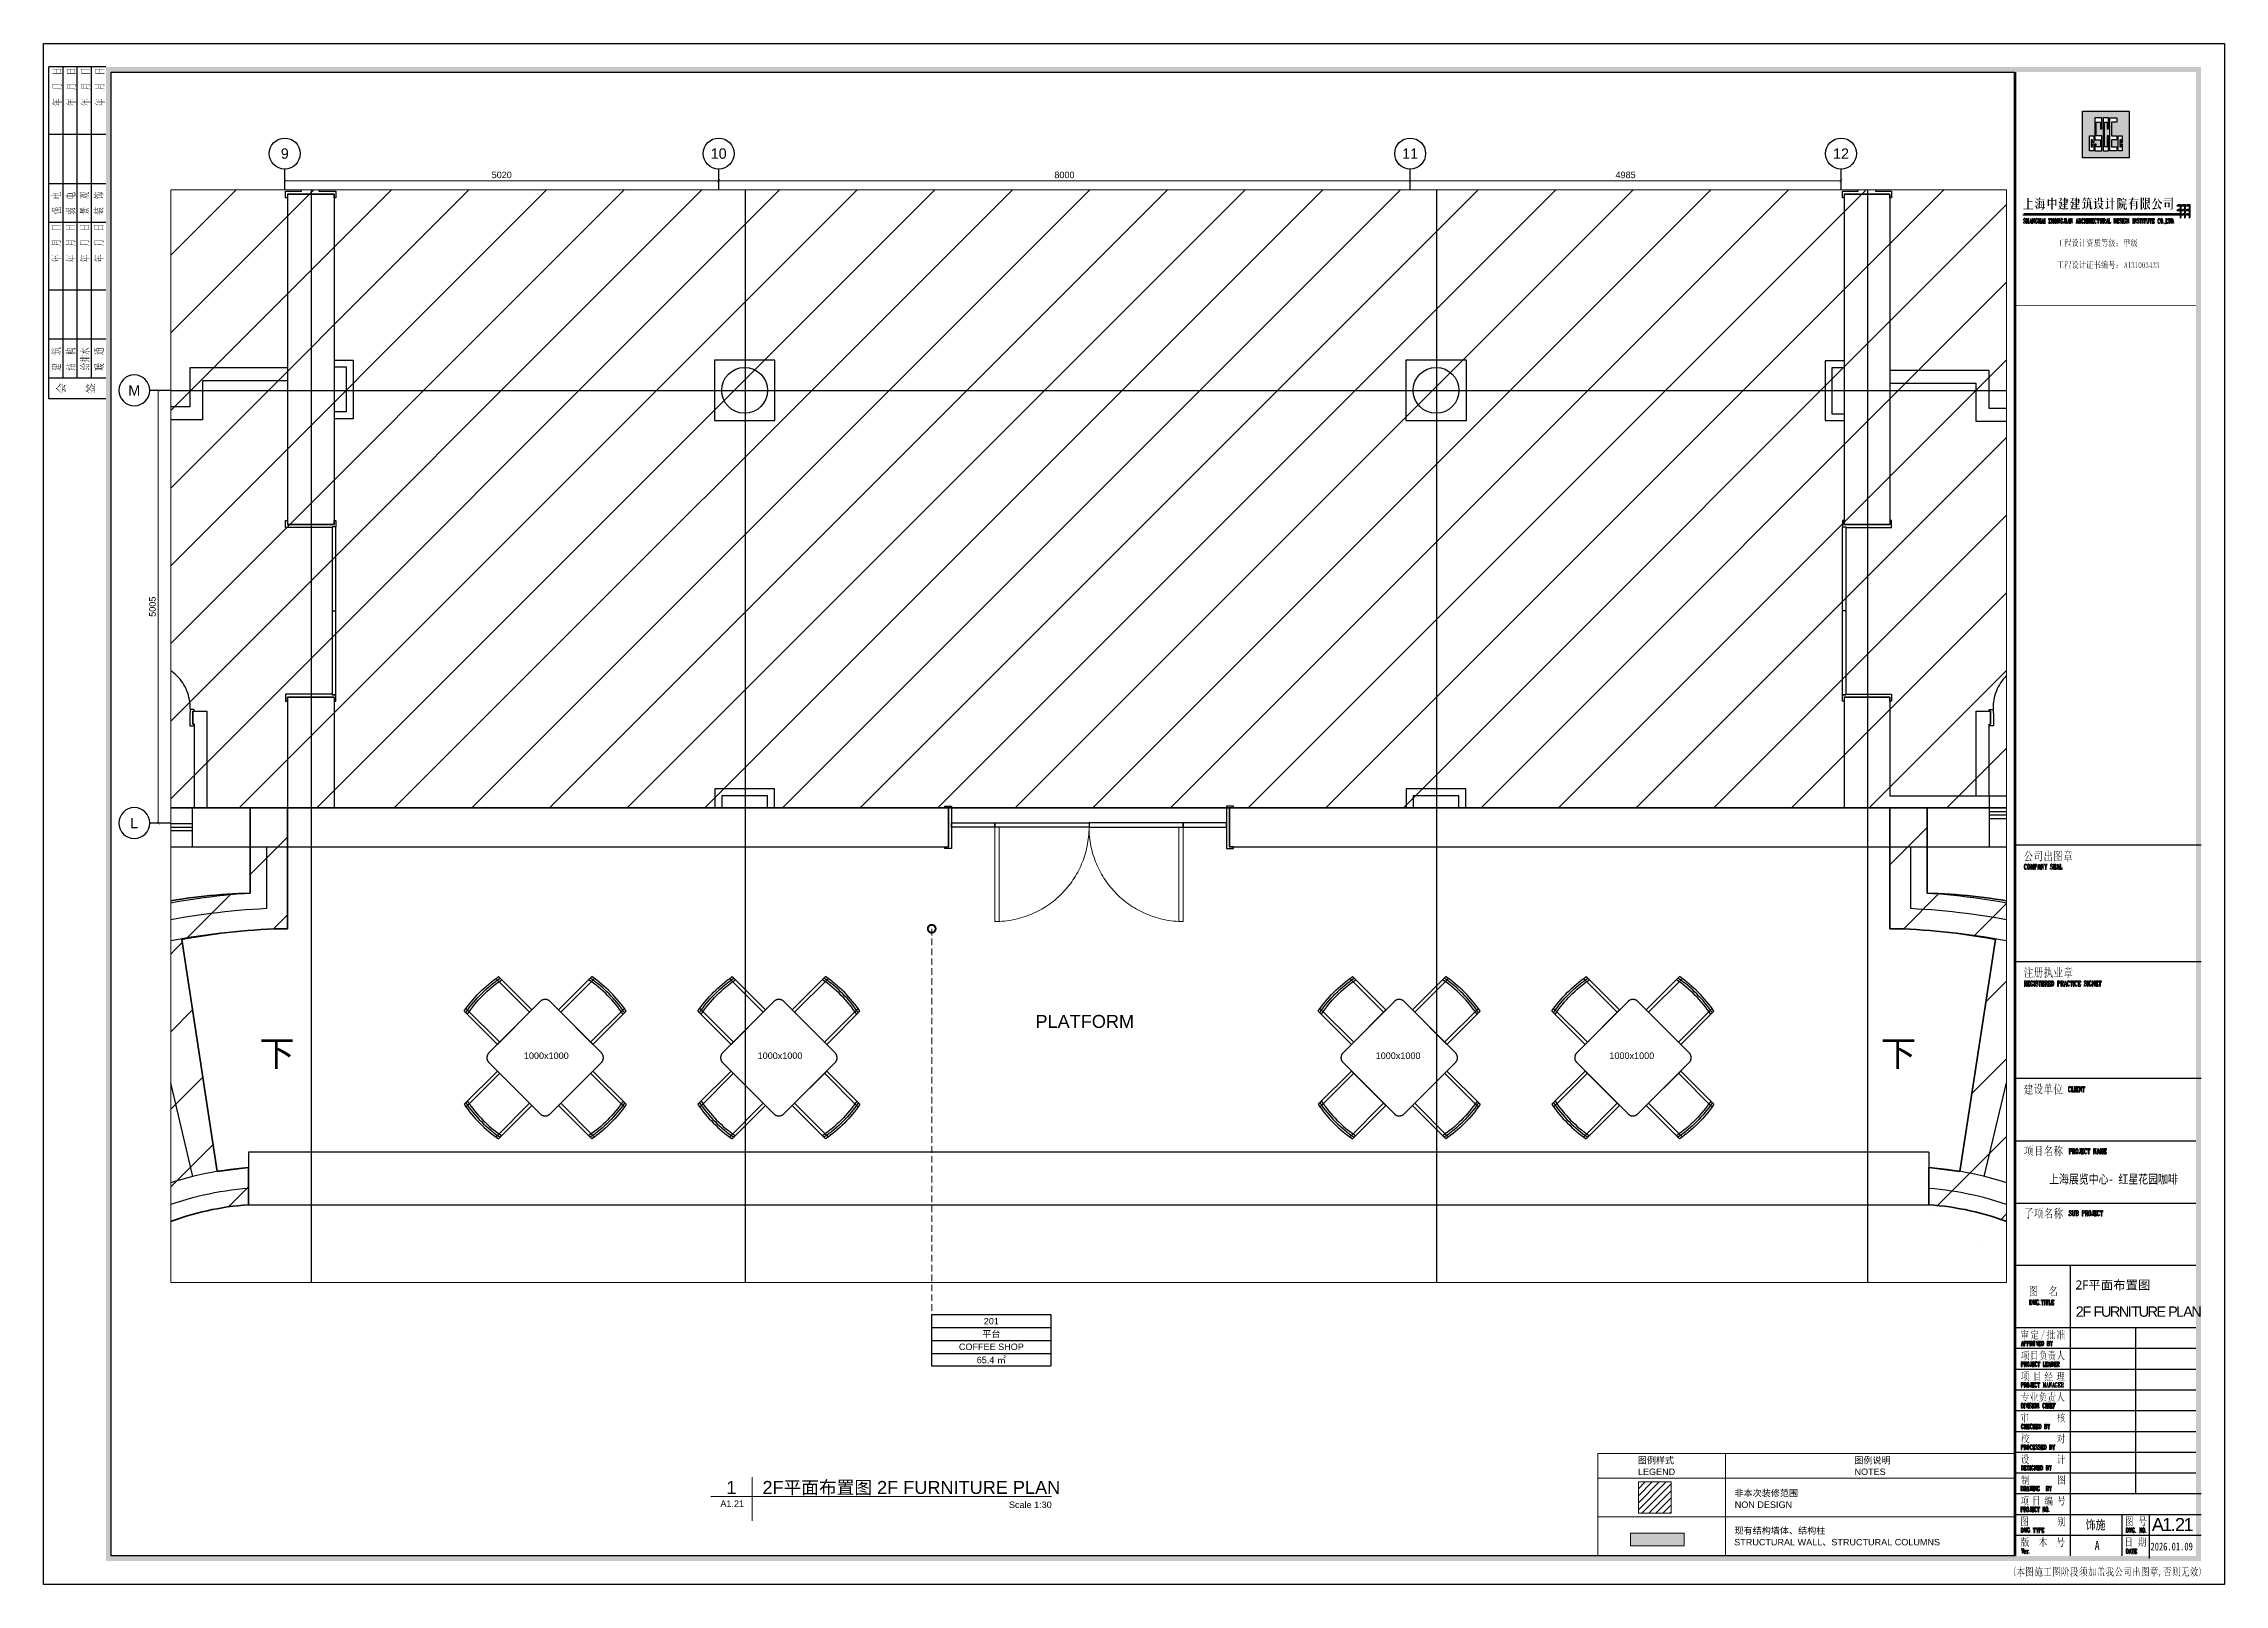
# Paper-space layout 'Layout1' of a CAD drawing. Header units: millimetres. Extents: x 0 to 841, y 0 to 594.
# The model-space entities are those that its viewports show. They can reach past a viewport. Long polylines and large blocks are cut down to what shows.
import ezdxf
from ezdxf.enums import TextEntityAlignment as Align

# ---------------------------------------------------------------- set-up
doc = ezdxf.new("R2010")
doc.units = ezdxf.units.MM
for name, pattern in [('2F-I-AR$0$CENTER', [2, 1.25, -0.25, 0.25, -0.25]), ('2F-I-AR$0$DASH', [0.35, 0.25, -0.1]), ('2F-I-PLAN$0$ACAD_ISO02W100', [15, 12, -3]), ('2F-I-PLAN$0$DASH', [0.35, 0.25, -0.1]), ('DASH', [0.35, 0.25, -0.1]), ('DASHED', [19.05, 12.7, -6.35]), ('GRID$0$CENTER', [2, 1.25, -0.25, 0.25, -0.25]), ('GRID$0$CONTINOUS', [0])]:
    doc.linetypes.add(name, pattern=pattern)
doc.layers.get('DefPoints').update_dxf_attribs({"color": 250})
for name, color, linetype in [('2F-I-AR$0$0-建-楼梯', 1, 'Continuous'), ('2F-I-AR$0$1-墙', 7, 'Continuous'), ('2F-I-AR$0$1-完成面', 3, 'Continuous'), ('2F-I-AR$0$1-窗', 2, 'Continuous'), ('2F-I-AR$0$A-stairs', 2, 'Continuous'), ('2F-I-AR$0$I—平面—装饰面层线', 4, 'Continuous'), ('2F-I-AR$0$I—平面—门', 1, 'Continuous'), ('2F-I-PLAN$0$FURN', 1, 'Continuous'), ('2F-I-PLAN$0$I-PL-FURN', 1, '2F-I-PLAN$0$DASH'), ('2F-I-PLAN$0$ID-TEXT-HEADING-3', 3, 'Continuous'), ('2F-I-PLAN$0$P-平面活动家具', 1, 'Continuous'), ('A-GRID', 6, 'GRID$0$CENTER'), ('A-GRID @ 1', 6, 'GRID$0$CENTER'), ('A-GZET_DIM', 1, 'Continuous'), ('A-GZET_DIM @ 1', 1, 'Continuous'), ('TB_A1$0$上海中建-图名', 7, 'Continuous'), ('TB_A1$0$上海中建-图框', 24, 'Continuous'), ('TB_A1$0$上海中建-图框填写字体', 2, 'Continuous'), ('TB_A1$0$上海中建-图框字体', 11, 'Continuous')]:
    doc.layers.add(name, color=color, linetype=linetype)
for name, color, linetype, lineweight in [('2F-I-AR$0$A-Doors', 1, 'Continuous', 13), ('2F-I-AR$0$GZET_COL_GRID_1-200_轴线', 8, '2F-I-AR$0$CENTER', 25), ('2F-I-AR$0$I-SCOPE', 252, 'Continuous', 35), ('_ACM-A-ANNO-DIMS', 2, 'Continuous', 18), ('_ACM-A-ANNO-TEXT', 7, 'Continuous', 5), ('_ACM-A-DETL', 7, 'Continuous', 9), ('_ACM-A-DETL-THIN', 2, 'Continuous', 9), ('_ACM-A-SHBD', 1, 'Continuous', 18), ('_ACM-G-ANNO-MARK-DETC', 7, 'Continuous', 18), ('_ACM-G-ANNO-TXTL', 7, 'Continuous', 13), ('A-LOL060_1', 1, 'Continuous', 9)]:
    doc.layers.add(name, color=color, linetype=linetype, lineweight=lineweight)
doc.styles.add('2F-I-AR$0$Standard', font='arial.ttf')
doc.styles.add('2F-I-PLAN$0$Arial', font='ARIALUNI.ttf')
doc.styles.add('_ACM-G-NOTES', font='arial.ttf')
doc.styles.add('Arial_3', font='arial.ttf', dxfattribs={"height": 3})
doc.styles.add('Arial_7', font='arial.ttf', dxfattribs={"height": 3.5})
doc.styles.add('GRID$0$grd_podium_11x12$0$grd_podium_11x11$0$KPF_STANDARD_2_7_2', font='arial.ttf')
doc.styles.add('TB_A1$0$ZJY-宋体', font='SimSun.ttf', dxfattribs={"width": 0.8})
doc.styles.add('微软雅黑_2', font='Microsoft YaHei.ttf', dxfattribs={"height": 2.5})
doc.dimstyles.new('_ACM-DIM-A_1', dxfattribs={"dimtxt": 2.5, "dimasz": 1, "dimexe": 1.5, "dimexo": 1, "dimgap": 1, "dimtad": 1, "dimdec": 0, "dimrnd": 5, "dimzin": 1, "dimdsep": 46, "dimtxsty": '_ACM-G-NOTES', "dimblk": 'ARCHTICK', "dimcen": 2.5, "dimclrd": 256, "dimclre": 256, "dimclrt": 256, "dimadec": 3, "dimazin": 0, "dimtfac": 1, "dimtdec": 0, "dimtix": 1, "dimtmove": 0, "dimatfit": 3, "dimldrblk": 'DOTSMALL', "dimfxl": 5, "dimfxlon": 1, "dimlwd": 18, "dimlwe": 18, "dimarcsym": 0})

psp = doc.layouts.get("Layout1")

# ---------------------------------------------------------------- texts
at = {"layer": '_ACM-A-ANNO-TEXT', "char_height": 2.5, "attachment_point": 1}
for s, insert, width, style in [('图例样式', (614.77, 49.06), 16.9958, '微软雅黑_2'), ('LEGEND', (614.84, 44.65), 42.4894, 'Arial_3'), ('图例说明', (698.3, 49.06), 16.9958, '微软雅黑_2'), ('NOTES', (698.36, 44.65), 42.4894, 'Arial_3'), ('非本次装修范围', (652.09, 36.42), 24.4473, '微软雅黑_2'), ('NON DESIGN', (652.17, 31.97), 42.4894, 'Arial_3'), (' STRUCTURAL WALL{\\fSimSun|b0|i0|c134|p2;、}STRUCTURAL COLUMNS', (651, 17.53), 91.2739, 'Arial_3'), ('现有结构墙体、结构柱', (652.09, 21.99), 49.772, '微软雅黑_2')]:
    psp.add_mtext(s, dxfattribs=dict(at, insert=insert, width=width, style=style))
at = {"layer": '_ACM-A-SHBD', "lineweight": 5, "attachment_point": 1}
for s, insert, char_height, width, style in [('2F平面布置图', (783.59, 117.18), 3.5, 83.9811, '微软雅黑_2'), ('{\\T0.75;2F FURNITURE PLAN}', (783.66, 107.17), 4, 83.9811, 'Arial_3'), ('{\\T0.8;A1.21}', (813.03, 25.58), 5, 83.713, 'Arial_7')]:
    psp.add_mtext(s, dxfattribs=dict(at, insert=insert, char_height=char_height, width=width, style=style))

msp = doc.modelspace()

# ---------------------------------------------------------------- blocks, each defined once
blk = doc.blocks.new('TB_A1$0$上海中建A1图框F版')
h = blk.add_hatch(color=11)
h.dxf.hatch_style = 2
h.paths.add_polyline_path([(76272, 9752), (76270, 9742), (76266, 9734), (76261, 9725), (76257, 9716), (76255, 9708), (76257, 9704), (76270, 9704), (76276, 9706), (76280, 9712), (76281, 9714), (76283, 9719), (76283, 9746), (76504, 9746)])
h = blk.add_hatch(color=11)
h.dxf.hatch_style = 2
h.paths.add_polyline_path([(76281, 9777), (76276, 9777), (76276, 9769), (76274, 9759), (76272, 9752), (76283, 9758)])
h = blk.add_hatch(color=11)
h.dxf.hatch_style = 2
h.paths.add_polyline_path([(76516, 9773), (76504, 9758), (76283, 9758), (76272, 9752), (76504, 9746), (76487, 9706), (76491, 9704), (76497, 9710), (76508, 9725), (76514, 9731), (76520, 9735), (76523, 9739), (76529, 9742), (76533, 9742), (76539, 9744)])
h = blk.add_hatch(color=11)
h.dxf.hatch_style = 2
h.paths.add_polyline_path([(76483, 9691), (76474, 9676), (76401, 9676), (76289, 9672), (76291, 9664), (76291, 9620), (76291, 9611), (76308, 9611), (76308, 9664), (76382, 9664), (76504, 9672)])
h = blk.add_hatch(color=11)
h.dxf.hatch_style = 2
h.paths.add_polyline_path([(76289, 9687), (76289, 9672), (76401, 9676), (76308, 9676)])
h = blk.add_hatch(color=11)
h.dxf.hatch_style = 2
h.paths.add_polyline_path([(76291, 9537), (76289, 9529), (76289, 9514), (76308, 9523), (76308, 9537), (76478, 9537)])
h = blk.add_hatch(color=11)
h.dxf.hatch_style = 2
h.paths.add_polyline_path([(76504, 9672), (76382, 9664), (76478, 9664), (76478, 9611), (76291, 9611), (76291, 9601), (76478, 9601), (76478, 9546), (76291, 9546), (76291, 9537), (76478, 9537), (76478, 9514), (76495, 9527), (76495, 9647), (76495, 9662)])
h = blk.add_hatch(color=11)
h.dxf.hatch_style = 2
h.paths.add_polyline_path([(76291, 9601), (76291, 9599), (76291, 9554), (76291, 9546), (76308, 9546), (76308, 9601), (76382, 9601)])
h = blk.add_hatch(color=11)
h.dxf.hatch_style = 2
h.paths.add_polyline_path([(76382, 9739), (76382, 9735), (76382, 9685), (76382, 9676), (76308, 9676), (76401, 9676), (76401, 9708), (76413, 9719)])
h = blk.add_hatch(color=11)
h.dxf.hatch_style = 2
h.paths.add_polyline_path([(76373, 9824), (76369, 9820), (76369, 9819), (76384, 9788), (76386, 9780), (76386, 9773), (76388, 9771), (76390, 9763), (76394, 9759), (76398, 9761), (76403, 9769), (76406, 9777), (76407, 9784), (76406, 9790), (76403, 9797), (76399, 9803), (76393, 9809), (76386, 9815), (76381, 9819)])
h = blk.add_hatch(color=11)
h.dxf.hatch_style = 2
h.paths.add_polyline_path([(76382, 9664), (76382, 9611), (76401, 9611), (76401, 9664), (76478, 9664)])
h = blk.add_hatch(color=11)
h.dxf.hatch_style = 2
h.paths.add_polyline_path([(76382, 9601), (76382, 9546), (76401, 9546), (76401, 9601), (76478, 9601)])
h = blk.add_hatch(color=11)
h.dxf.hatch_style = 2
h.paths.add_polyline_path([(76401, 9537), (76382, 9537), (76382, 9535), (76382, 9438), (76382, 9432), (76401, 9443), (76401, 9447), (76401, 9512), (76401, 9523)])
h = blk.add_hatch(color=11)
h.dxf.hatch_style = 2
h.paths.add_polyline_path([(76699, 9622), (76699, 9620), (76696, 9592), (76693, 9567), (76689, 9544), (76683, 9522), (76675, 9500), (76665, 9479), (76652, 9457), (76636, 9435), (76638, 9429), (76643, 9435), (76655, 9446), (76665, 9458), (76674, 9469), (76681, 9480), (76688, 9491), (76694, 9504), (76700, 9517), (76706, 9532), (76708, 9542), (76716, 9544), (76712, 9551), (76713, 9560), (76715, 9571), (76718, 9582), (76720, 9591), (76729, 9603)])
h = blk.add_hatch(color=11)
h.dxf.hatch_style = 2
h.paths.add_polyline_path([(76668, 9738), (76666, 9732), (76662, 9725), (76661, 9719), (76657, 9715), (76651, 9707), (76647, 9700), (76647, 9694), (76651, 9690), (76653, 9690), (76659, 9686), (76664, 9686), (76672, 9690), (76674, 9694), (76678, 9698), (76680, 9705), (76680, 9736), (76893, 9736)])
h = blk.add_hatch(color=11)
h.dxf.hatch_style = 2
h.paths.add_polyline_path([(76883, 9688), (76864, 9665), (76657, 9665), (76668, 9650), (76674, 9652), (76703, 9656), (76734, 9657), (76764, 9656), (76794, 9656), (76910, 9656)])
h = blk.add_hatch(color=11)
h.dxf.hatch_style = 2
h.paths.add_polyline_path([(76680, 9768), (76676, 9768), (76676, 9766), (76672, 9747), (76668, 9738), (76680, 9745)])
h = blk.add_hatch(color=11)
h.dxf.hatch_style = 2
h.paths.add_polyline_path([(76904, 9765), (76891, 9745), (76680, 9745), (76668, 9738), (76893, 9736), (76876, 9694), (76880, 9690), (76885, 9698), (76893, 9708), (76902, 9717), (76912, 9725), (76923, 9730), (76927, 9730)])
h = blk.add_hatch(color=11)
h.dxf.hatch_style = 2
h.paths.add_polyline_path([(76716, 9544), (76708, 9542), (76712, 9534), (76719, 9521), (76728, 9507), (76738, 9494), (76748, 9483), (76775, 9483), (76771, 9485), (76758, 9494), (76745, 9505), (76733, 9518), (76723, 9530), (76720, 9538)])
h = blk.add_hatch(color=11)
h.dxf.hatch_style = 2
h.paths.add_polyline_path([(76794, 9656), (76775, 9656), (76775, 9483), (76748, 9483), (76758, 9473), (76763, 9469), (76855, 9469), (76849, 9469), (76838, 9470), (76825, 9471), (76812, 9473), (76802, 9475), (76794, 9477), (76794, 9565), (76897, 9565), (76794, 9574)])
h = blk.add_hatch(color=11)
h.dxf.hatch_style = 2
h.paths.add_polyline_path([(76762, 9820), (76760, 9816), (76763, 9810), (76775, 9787), (76779, 9772), (76781, 9766), (76781, 9763), (76782, 9755), (76786, 9753), (76790, 9753), (76796, 9759), (76796, 9761), (76800, 9768), (76802, 9776), (76800, 9784), (76798, 9789), (76792, 9795), (76788, 9799), (76782, 9805), (76777, 9808), (76769, 9814)])
h = blk.add_hatch(color=11)
h.dxf.hatch_style = 2
h.paths.add_polyline_path([(76933, 9473), (76929, 9473), (76911, 9472), (76892, 9470), (76873, 9470), (76855, 9469), (76763, 9469), (76769, 9465), (76782, 9459), (76797, 9453), (76814, 9449), (76831, 9446), (76849, 9443), (76866, 9442), (76882, 9441), (76897, 9441), (76904, 9441), (76910, 9452), (76914, 9458), (76920, 9462), (76925, 9464), (76933, 9467)])
h = blk.add_hatch(color=11)
h.dxf.hatch_style = 2
h.paths.add_polyline_path([(76872, 9595), (76855, 9574), (76794, 9574), (76897, 9565)])
h = blk.add_hatch(color=11)
h.dxf.hatch_style = 2
h.paths.add_polyline_path([(77035, 9441), (77026, 9446), (77163, 9805), (77172, 9799)])
h = blk.add_hatch(color=11)
h.dxf.hatch_style = 2
h.paths.add_polyline_path([(77260, 9612), (77254, 9611), (77248, 9607), (77244, 9605), (77239, 9605), (77258, 9574), (77258, 9576), (77261, 9578), (77263, 9584), (77269, 9588), (77273, 9593), (77288, 9605), (77298, 9611)])
h = blk.add_hatch(color=11)
h.dxf.hatch_style = 2
h.paths.add_polyline_path([(77345, 9742), (77330, 9725), (77242, 9725), (77252, 9712), (77269, 9713), (77368, 9713)])
h = blk.add_hatch(color=11)
h.dxf.hatch_style = 2
h.paths.add_polyline_path([(77250, 9479), (77250, 9471), (77258, 9468), (77265, 9462), (77273, 9456), (77282, 9447), (77284, 9441), (77286, 9437), (77286, 9431), (77294, 9435), (77300, 9442), (77307, 9449), (77312, 9457), (77315, 9466), (77317, 9471), (77288, 9473), (77280, 9473), (77275, 9475), (77267, 9475), (77260, 9477)])
h = blk.add_hatch(color=11)
h.dxf.hatch_style = 2
h.paths.add_polyline_path([(77360, 9662), (77317, 9639), (77298, 9632), (77298, 9630), (77288, 9626), (77273, 9618), (77267, 9614), (77260, 9612), (77298, 9611), (77298, 9481), (77294, 9475), (77288, 9473), (77317, 9471), (77317, 9622), (77364, 9656)])
h = blk.add_hatch(color=11)
h.dxf.hatch_style = 2
h.paths.add_polyline_path([(77298, 9822), (77298, 9818), (77298, 9734), (77298, 9725), (77317, 9725), (77317, 9790), (77328, 9799)])
h = blk.add_hatch(color=11)
h.dxf.hatch_style = 2
h.paths.add_polyline_path([(77317, 9713), (77298, 9713), (77298, 9632), (77317, 9639)])
h = blk.add_hatch(color=11)
h.dxf.hatch_style = 2
h.paths.add_polyline_path([(77374, 9807), (77374, 9487), (77368, 9475), (77385, 9447), (77387, 9451), (77389, 9456), (77393, 9462), (77397, 9466), (77404, 9477), (77410, 9483), (77414, 9491), (77393, 9492), (77393, 9670), (77450, 9670), (77393, 9679), (77393, 9774), (77404, 9788)])
h = blk.add_hatch(color=11)
h.dxf.hatch_style = 2
h.paths.add_polyline_path([(77427, 9698), (77412, 9679), (77393, 9679), (77450, 9670)])
h = blk.add_hatch(color=11)
h.dxf.hatch_style = 2
h.paths.add_polyline_path([(77448, 9536), (77393, 9492), (77414, 9491), (77422, 9499), (77429, 9507), (77436, 9515), (77444, 9523), (77450, 9531)])
h = blk.add_hatch(color=11)
h.dxf.hatch_style = 2
h.paths.add_polyline_path([(77454, 9805), (77456, 9795), (77456, 9479), (77458, 9471), (77460, 9466), (77463, 9460), (77467, 9456), (77479, 9452), (77486, 9454), (77538, 9454), (77549, 9462), (77553, 9470), (77488, 9471), (77482, 9473), (77479, 9477), (77475, 9483), (77475, 9632), (77480, 9637), (77488, 9643), (77475, 9643), (77475, 9772), (77488, 9786)])
h = blk.add_hatch(color=11)
h.dxf.hatch_style = 2
h.paths.add_polyline_path([(77530, 9723), (77528, 9719), (77518, 9700), (77507, 9682), (77494, 9665), (77480, 9649), (77475, 9643), (77488, 9643), (77503, 9655), (77518, 9668), (77532, 9681), (77547, 9692), (77553, 9694)])
h = blk.add_hatch(color=11)
h.dxf.hatch_style = 2
h.paths.add_polyline_path([(77540, 9550), (77534, 9550), (77534, 9521), (77532, 9513), (77532, 9506), (77530, 9496), (77530, 9492), (77528, 9483), (77526, 9477), (77522, 9473), (77517, 9471), (77488, 9471), (77553, 9470), (77557, 9477), (77555, 9477), (77550, 9482), (77546, 9488), (77544, 9495), (77543, 9503), (77542, 9510), (77542, 9518), (77542, 9525), (77541, 9532), (77540, 9542)])
h = blk.add_hatch(color=11)
h.dxf.hatch_style = 2
h.paths.add_polyline_path([(77740, 9772), (77734, 9759), (77730, 9745), (77712, 9689), (77692, 9633), (77690, 9627), (77686, 9622), (77685, 9616), (77679, 9605), (77677, 9603), (77677, 9601), (77675, 9599), (77673, 9599), (77671, 9597), (77664, 9597), (77658, 9595), (77650, 9595), (77643, 9593), (77643, 9587), (77648, 9585), (77656, 9584), (77667, 9576), (77669, 9572), (77671, 9570), (77671, 9563), (77673, 9555), (77671, 9545), (77671, 9542), (77667, 9526), (77665, 9517), (77665, 9509), (77664, 9500), (77664, 9483), (77665, 9477), (77669, 9471), (77675, 9465), (77683, 9464), (77686, 9464), (77688, 9465), (77690, 9473), (77692, 9483), (77690, 9488), (77690, 9528), (77692, 9557), (77695, 9585), (77701, 9613), (77708, 9641), (77716, 9669), (77724, 9696), (77732, 9724), (77740, 9751), (77742, 9761), (77745, 9770)])
h = blk.add_hatch(color=11)
h.dxf.hatch_style = 2
h.paths.add_polyline_path([(77654, 9799), (77652, 9795), (77660, 9776), (77671, 9753), (77673, 9747), (77675, 9740), (77677, 9734), (77679, 9725), (77683, 9721), (77686, 9719), (77690, 9723), (77692, 9726), (77696, 9732), (77698, 9740), (77700, 9749), (77698, 9753), (77696, 9757), (77694, 9763), (77679, 9778), (77671, 9784), (77664, 9791)])
h = blk.add_hatch(color=11)
h.dxf.hatch_style = 2
h.paths.add_polyline_path([(77751, 9702), (77747, 9694), (77733, 9661), (77717, 9629), (77713, 9622), (77717, 9620), (77721, 9624), (77743, 9656), (77763, 9690), (77766, 9698)])
h = blk.add_hatch(color=11)
h.dxf.hatch_style = 2
h.paths.add_polyline_path([(77923, 9759), (77904, 9736), (77782, 9736), (77759, 9728), (77759, 9726), (77757, 9719), (77753, 9709), (77751, 9702), (77766, 9698), (77766, 9477), (77866, 9479), (77785, 9479), (77785, 9559), (77944, 9559), (77866, 9568), (77785, 9568), (77785, 9646), (77938, 9646), (77866, 9658), (77785, 9658), (77785, 9726), (77949, 9726)])
h = blk.add_hatch(color=11)
h.dxf.hatch_style = 2
h.paths.add_polyline_path([(77784, 9818), (77782, 9810), (77779, 9793), (77774, 9774), (77768, 9755), (77763, 9738), (77759, 9728), (77782, 9736), (77784, 9742), (77792, 9765), (77801, 9787), (77812, 9797)])
h = blk.add_hatch(color=11)
h.dxf.hatch_style = 2
h.paths.add_polyline_path([(77926, 9502), (77907, 9479), (77866, 9479), (77766, 9477), (77766, 9467), (77765, 9456), (77765, 9431), (77785, 9443), (77785, 9469), (77953, 9469)])
h = blk.add_hatch(color=11)
h.dxf.hatch_style = 2
h.paths.add_polyline_path([(77866, 9726), (77846, 9726), (77846, 9658), (77785, 9658), (77866, 9658)])
h = blk.add_hatch(color=11)
h.dxf.hatch_style = 2
h.paths.add_polyline_path([(77866, 9646), (77846, 9646), (77846, 9568), (77785, 9568), (77866, 9568)])
h = blk.add_hatch(color=11)
h.dxf.hatch_style = 2
h.paths.add_polyline_path([(77866, 9559), (77846, 9559), (77846, 9479), (77785, 9479), (77866, 9479)])
h = blk.add_hatch(color=11)
h.dxf.hatch_style = 2
h.paths.add_polyline_path([(77839, 9820), (77835, 9816), (77839, 9808), (77843, 9799), (77846, 9791), (77849, 9785), (77851, 9778), (77853, 9772), (77854, 9765), (77856, 9757), (77858, 9747), (77862, 9745), (77867, 9749), (77867, 9751), (77871, 9757), (77875, 9765), (77877, 9772), (77877, 9774), (77873, 9782), (77871, 9787), (77867, 9793), (77862, 9799), (77854, 9805), (77846, 9812)])
h = blk.add_hatch(color=11)
h.dxf.hatch_style = 2
h.paths.add_polyline_path([(77911, 9679), (77894, 9658), (77866, 9658), (77938, 9646)])
h = blk.add_hatch(color=11)
h.dxf.hatch_style = 2
h.paths.add_polyline_path([(77917, 9591), (77900, 9568), (77866, 9568), (77944, 9559)])
h = blk.add_hatch(color=11)
h.dxf.hatch_style = 2
h.paths.add_polyline_path([(76374, 8978), (76355, 8959), (76265, 8959), (76278, 8943), (76282, 8945), (76297, 8947), (76310, 8947), (76322, 8947), (76338, 8947), (76395, 8947)])
h = blk.add_hatch(color=11)
h.dxf.hatch_style = 2
h.paths.add_polyline_path([(76338, 8947), (76320, 8947), (76320, 8760), (76317, 8758), (76269, 8741), (76265, 8741), (76282, 8707), (76282, 8709), (76286, 8715), (76292, 8720), (76298, 8728), (76299, 8728), (76312, 8736), (76327, 8745), (76343, 8754), (76357, 8762), (76364, 8766), (76338, 8768)])
h = blk.add_hatch(color=11)
h.dxf.hatch_style = 2
h.paths.add_polyline_path([(76391, 8789), (76338, 8768), (76364, 8766), (76383, 8778), (76395, 8783)])
h = blk.add_hatch(color=11)
h.dxf.hatch_style = 2
h.paths.add_polyline_path([(76463, 8886), (76463, 8878), (76465, 8860), (76465, 8839), (76465, 8815), (76464, 8791), (76461, 8767), (76457, 8745), (76450, 8725), (76442, 8709), (76440, 8701), (76438, 8701), (76437, 8698), (76422, 8681), (76405, 8666), (76387, 8654), (76368, 8642), (76358, 8637), (76362, 8631), (76370, 8635), (76390, 8643), (76407, 8652), (76422, 8662), (76435, 8672), (76446, 8683), (76456, 8695), (76463, 8707), (76469, 8720), (76474, 8734), (76477, 8748), (76480, 8764), (76482, 8780), (76483, 8797), (76483, 8815), (76484, 8834), (76484, 8854), (76494, 8867)])
h = blk.add_hatch(color=11)
h.dxf.hatch_style = 2
h.paths.add_polyline_path([(76545, 9021), (76526, 9000), (76378, 9000), (76389, 8985), (76393, 8987), (76415, 8989), (76437, 8989), (76459, 8989), (76482, 8989), (76568, 8989)])
h = blk.add_hatch(color=11)
h.dxf.hatch_style = 2
h.paths.add_polyline_path([(76402, 8938), (76402, 8917), (76528, 8915), (76528, 8736), (76547, 8749), (76547, 8757), (76545, 8795), (76546, 8833), (76547, 8871), (76545, 8909), (76557, 8920), (76458, 8924), (76421, 8924)])
h = blk.add_hatch(color=11)
h.dxf.hatch_style = 2
h.paths.add_polyline_path([(76402, 8917), (76402, 8909), (76404, 8865), (76404, 8822), (76403, 8779), (76402, 8736), (76402, 8728), (76421, 8743), (76421, 8915), (76528, 8915)])
h = blk.add_hatch(color=11)
h.dxf.hatch_style = 2
h.paths.add_polyline_path([(76482, 8989), (76458, 8989), (76458, 8987), (76457, 8975), (76456, 8961), (76454, 8948), (76454, 8936), (76452, 8924), (76421, 8924), (76458, 8924), (76459, 8930), (76469, 8955), (76478, 8979), (76480, 8985)])
h = blk.add_hatch(color=11)
h.dxf.hatch_style = 2
h.paths.add_polyline_path([(76536, 8941), (76524, 8924), (76458, 8924), (76557, 8920)])
h = blk.add_hatch(color=11)
h.dxf.hatch_style = 2
h.paths.add_polyline_path([(76486, 8741), (76482, 8738), (76496, 8724), (76518, 8696), (76526, 8684), (76532, 8676), (76538, 8666), (76544, 8656), (76549, 8646), (76553, 8642), (76557, 8642), (76558, 8646), (76562, 8656), (76562, 8663), (76562, 8669), (76563, 8674), (76563, 8677), (76562, 8680), (76561, 8683), (76558, 8688), (76553, 8694), (76549, 8696), (76547, 8699), (76529, 8713), (76511, 8724), (76503, 8730), (76494, 8736)])
h = blk.add_hatch(color=11)
h.dxf.hatch_style = 2
h.paths.add_polyline_path([(76840, 9004), (76831, 8987), (76690, 8987), (76669, 8981), (76669, 8974), (76669, 8892), (76669, 8882), (76690, 8892), (76690, 8976), (76833, 8976), (76867, 8981)])
h = blk.add_hatch(color=11)
h.dxf.hatch_style = 2
h.paths.add_polyline_path([(76669, 9004), (76669, 8981), (76690, 8987)])
h = blk.add_hatch(color=11)
h.dxf.hatch_style = 2
h.paths.add_polyline_path([(76867, 8981), (76833, 8976), (76833, 8892), (76690, 8892), (76669, 8882), (76833, 8880), (76833, 8797), (76690, 8797), (76669, 8795), (76833, 8787), (76833, 8696), (76690, 8696), (76669, 8692), (76669, 8684), (76669, 8642), (76669, 8637), (76690, 8652), (76690, 8686), (76833, 8686), (76854, 8690), (76854, 8970)])
h = blk.add_hatch(color=11)
h.dxf.hatch_style = 2
h.paths.add_polyline_path([(76669, 8882), (76669, 8873), (76669, 8806), (76669, 8795), (76690, 8797), (76690, 8880), (76833, 8880)])
h = blk.add_hatch(color=11)
h.dxf.hatch_style = 2
h.paths.add_polyline_path([(76669, 8795), (76669, 8783), (76669, 8699), (76669, 8692), (76690, 8696), (76690, 8787), (76833, 8787)])
h = blk.add_hatch(color=11)
h.dxf.hatch_style = 2
h.paths.add_polyline_path([(76854, 8690), (76833, 8686), (76833, 8638), (76854, 8652), (76854, 8680)])
h = blk.add_hatch(color=11)
h.dxf.hatch_style = 2
h.paths.add_polyline_path([(77159, 8993), (77145, 8974), (77067, 8974), (77042, 8970), (77039, 8962), (77023, 8934), (77006, 8907), (76986, 8881), (76964, 8858), (76959, 8852), (76962, 8848), (76966, 8850), (76972, 8856), (76983, 8866), (76995, 8876), (77006, 8886), (77016, 8898), (77019, 8903), (77023, 8907), (77034, 8920), (77045, 8936), (77055, 8951), (77065, 8964), (77181, 8964)])
h = blk.add_hatch(color=11)
h.dxf.hatch_style = 2
h.paths.add_polyline_path([(77103, 8856), (77103, 8850), (77103, 8827), (77103, 8807), (77101, 8788), (77099, 8771), (77096, 8755), (77092, 8741), (77087, 8728), (77081, 8716), (77073, 8705), (77064, 8694), (77053, 8684), (77041, 8675), (77026, 8666), (77010, 8658), (76991, 8649), (76970, 8640), (76960, 8637), (76960, 8631), (76968, 8633), (76989, 8639), (77008, 8645), (77025, 8652), (77041, 8659), (77055, 8666), (77067, 8675), (77078, 8684), (77088, 8694), (77096, 8705), (77103, 8717), (77109, 8731), (77114, 8746), (77118, 8763), (77121, 8781), (77123, 8801), (77124, 8823), (77134, 8837)])
h = blk.add_hatch(color=11)
h.dxf.hatch_style = 2
h.paths.add_polyline_path([(77025, 8905), (77025, 8907), (77023, 8907), (77023, 8905)])
h = blk.add_hatch(color=11)
h.dxf.hatch_style = 2
h.paths.add_polyline_path([(77197, 8911), (77183, 8894), (77025, 8894), (77025, 8884), (77185, 8884), (77185, 8734), (77204, 8745), (77204, 8747), (77204, 8878), (77216, 8888)])
h = blk.add_hatch(color=11)
h.dxf.hatch_style = 2
h.paths.add_polyline_path([(77025, 8905), (77025, 8894), (77042, 8894)])
h = blk.add_hatch(color=11)
h.dxf.hatch_style = 2
h.paths.add_polyline_path([(77025, 8884), (77025, 8877), (77025, 8726), (77025, 8718), (77044, 8730), (77044, 8884), (77185, 8884)])
h = blk.add_hatch(color=11)
h.dxf.hatch_style = 2
h.paths.add_polyline_path([(77065, 9025), (77065, 9019), (77056, 9000), (77048, 8979), (77042, 8970), (77067, 8974), (77079, 8995), (77092, 9002)])
h = blk.add_hatch(color=11)
h.dxf.hatch_style = 2
h.paths.add_polyline_path([(77181, 8964), (77147, 8964), (77111, 8894), (77119, 8894), (77122, 8899), (77133, 8915), (77145, 8931), (77157, 8945), (77170, 8959), (77176, 8962)])
h = blk.add_hatch(color=11)
h.dxf.hatch_style = 2
h.paths.add_polyline_path([(77130, 8726), (77128, 8718), (77136, 8717), (77143, 8711), (77161, 8702), (77174, 8694), (77185, 8687), (77193, 8679), (77201, 8672), (77210, 8663), (77220, 8654), (77233, 8644), (77237, 8646), (77239, 8650), (77240, 8658), (77239, 8665), (77237, 8671), (77234, 8677), (77229, 8683), (77224, 8688), (77217, 8692), (77211, 8697), (77203, 8700), (77196, 8704), (77188, 8707), (77180, 8710), (77173, 8712), (77166, 8715), (77159, 8717), (77153, 8718), (77138, 8722)])
h = blk.add_hatch(color=11)
h.dxf.hatch_style = 2
h.paths.add_polyline_path([(77572, 8899), (77555, 8878), (77300, 8878), (77313, 8865), (77319, 8867), (77324, 8867), (77332, 8869), (77595, 8869)])
h = blk.add_hatch(color=11)
h.dxf.hatch_style = 2
h.paths.add_polyline_path([(77437, 8810), (77437, 8806), (77436, 8772), (77432, 8742), (77424, 8717), (77412, 8696), (77395, 8678), (77373, 8663), (77347, 8651), (77315, 8640), (77305, 8638), (77305, 8633), (77313, 8635), (77331, 8638), (77347, 8642), (77362, 8646), (77376, 8650), (77389, 8656), (77400, 8662), (77410, 8669), (77419, 8676), (77427, 8685), (77434, 8695), (77440, 8706), (77445, 8719), (77449, 8733), (77452, 8748), (77454, 8765), (77456, 8783), (77465, 8793)])
h = blk.add_hatch(color=11)
h.dxf.hatch_style = 2
h.paths.add_polyline_path([(77541, 9000), (77524, 8979), (77328, 8979), (77340, 8964), (77347, 8966), (77360, 8969), (77374, 8971), (77388, 8972), (77402, 8972), (77416, 8971), (77430, 8970), (77444, 8970), (77458, 8970), (77564, 8970)])
h = blk.add_hatch(color=11)
h.dxf.hatch_style = 2
h.paths.add_polyline_path([(77524, 8953), (77505, 8934), (77355, 8934), (77366, 8919), (77374, 8920), (77383, 8922), (77393, 8923), (77404, 8923), (77415, 8923), (77427, 8923), (77438, 8922), (77448, 8922), (77458, 8922), (77545, 8922)])
h = blk.add_hatch(color=11)
h.dxf.hatch_style = 2
h.paths.add_polyline_path([(77528, 8856), (77519, 8838), (77360, 8838), (77360, 8829), (77521, 8829), (77521, 8705), (77541, 8717), (77541, 8720), (77540, 8726), (77540, 8770), (77538, 8779), (77538, 8823), (77549, 8837)])
h = blk.add_hatch(color=11)
h.dxf.hatch_style = 2
h.paths.add_polyline_path([(77360, 8854), (77360, 8838), (77380, 8838)])
h = blk.add_hatch(color=11)
h.dxf.hatch_style = 2
h.paths.add_polyline_path([(77360, 8829), (77360, 8821), (77362, 8793), (77362, 8764), (77361, 8736), (77360, 8707), (77360, 8698), (77380, 8709), (77380, 8829), (77521, 8829)])
h = blk.add_hatch(color=11)
h.dxf.hatch_style = 2
h.paths.add_polyline_path([(77439, 9025), (77439, 9021), (77441, 9012), (77441, 8979), (77458, 8979), (77458, 9000), (77467, 9010)])
h = blk.add_hatch(color=11)
h.dxf.hatch_style = 2
h.paths.add_polyline_path([(77458, 8934), (77458, 8970), (77441, 8970), (77441, 8934)])
h = blk.add_hatch(color=11)
h.dxf.hatch_style = 2
h.paths.add_polyline_path([(77458, 8878), (77458, 8922), (77441, 8922), (77441, 8878)])
h = blk.add_hatch(color=11)
h.dxf.hatch_style = 2
h.paths.add_polyline_path([(77458, 8715), (77456, 8707), (77467, 8701), (77473, 8698), (77478, 8696), (77482, 8694), (77486, 8692), (77489, 8690), (77493, 8688), (77498, 8684), (77503, 8680), (77509, 8677), (77513, 8675), (77522, 8666), (77532, 8658), (77541, 8648), (77549, 8638), (77555, 8635), (77559, 8635), (77561, 8640), (77561, 8656), (77557, 8671), (77553, 8677), (77547, 8680), (77541, 8686), (77540, 8686), (77534, 8688), (77530, 8690), (77523, 8693), (77518, 8695), (77513, 8697), (77509, 8699), (77504, 8700), (77499, 8702), (77493, 8703), (77484, 8705), (77477, 8709), (77467, 8711)])
h = blk.add_hatch(color=11)
h.dxf.hatch_style = 2
h.paths.add_polyline_path([(77766, 9019), (77766, 9010), (77765, 8983), (77765, 8956), (77763, 8930), (77762, 8905), (77760, 8881), (77757, 8857), (77753, 8834), (77748, 8811), (77741, 8789), (77733, 8767), (77723, 8746), (77711, 8725), (77697, 8705), (77681, 8685), (77662, 8665), (77641, 8646), (77633, 8642), (77637, 8637), (77642, 8640), (77663, 8653), (77681, 8666), (77698, 8681), (77712, 8696), (77725, 8712), (77736, 8729), (77746, 8747), (77755, 8766), (77762, 8785), (77768, 8805), (77773, 8825), (77777, 8846), (77781, 8867), (77783, 8889), (77786, 8911), (77787, 8934), (77789, 8945), (77797, 8945), (77795, 8955), (77795, 8964), (77793, 8974), (77793, 8983), (77806, 8999)])
h = blk.add_hatch(color=11)
h.dxf.hatch_style = 2
h.paths.add_polyline_path([(77797, 8945), (77789, 8945), (77789, 8943), (77792, 8903), (77798, 8864), (77807, 8824), (77818, 8786), (77833, 8749), (77852, 8713), (77875, 8680), (77902, 8650), (77907, 8646), (77909, 8650), (77913, 8656), (77924, 8663), (77930, 8665), (77945, 8669), (77945, 8677), (77942, 8678), (77925, 8684), (77910, 8693), (77896, 8703), (77883, 8716), (77871, 8730), (77860, 8746), (77850, 8764), (77841, 8782), (77832, 8801), (77825, 8820), (77819, 8839), (77813, 8858), (77808, 8877), (77804, 8895), (77801, 8912), (77799, 8928), (77799, 8936)])
h = blk.add_hatch(color=11)
h.dxf.hatch_style = 2
h.paths.add_polyline_path([(76371, 8176), (76351, 8157), (76262, 8157), (76275, 8142), (76279, 8142), (76287, 8144), (76292, 8146), (76391, 8146)])
h = blk.add_hatch(color=11)
h.dxf.hatch_style = 2
h.paths.add_polyline_path([(76334, 8146), (76317, 8146), (76317, 7959), (76313, 7957), (76266, 7940), (76262, 7938), (76279, 7906), (76279, 7907), (76285, 7916), (76293, 7924), (76302, 7931), (76312, 7937), (76323, 7943), (76333, 7949), (76344, 7954), (76353, 7959), (76361, 7965), (76334, 7967)])
h = blk.add_hatch(color=11)
h.dxf.hatch_style = 2
h.paths.add_polyline_path([(76388, 7987), (76334, 7967), (76361, 7965), (76371, 7970), (76380, 7974), (76391, 7980)])
h = blk.add_hatch(color=11)
h.dxf.hatch_style = 2
h.paths.add_polyline_path([(76460, 8085), (76460, 8077), (76462, 8059), (76462, 8037), (76462, 8014), (76461, 7990), (76458, 7966), (76453, 7943), (76447, 7924), (76439, 7907), (76437, 7900), (76435, 7900), (76433, 7894), (76418, 7878), (76402, 7864), (76384, 7852), (76365, 7841), (76355, 7835), (76359, 7829), (76367, 7833), (76387, 7841), (76404, 7850), (76419, 7859), (76432, 7870), (76443, 7881), (76452, 7892), (76460, 7905), (76466, 7918), (76471, 7932), (76474, 7947), (76477, 7963), (76479, 7979), (76480, 7996), (76480, 8014), (76481, 8033), (76481, 8052), (76491, 8066)])
h = blk.add_hatch(color=11)
h.dxf.hatch_style = 2
h.paths.add_polyline_path([(76542, 8220), (76523, 8199), (76374, 8199), (76386, 8184), (76390, 8184), (76399, 8186), (76410, 8188), (76422, 8188), (76434, 8188), (76446, 8188), (76458, 8187), (76469, 8187), (76479, 8188), (76565, 8188)])
h = blk.add_hatch(color=11)
h.dxf.hatch_style = 2
h.paths.add_polyline_path([(76399, 8136), (76399, 8115), (76525, 8113), (76525, 7934), (76544, 7947), (76544, 7955), (76542, 7993), (76543, 8031), (76544, 8070), (76542, 8107), (76553, 8117), (76454, 8123), (76418, 8123)])
h = blk.add_hatch(color=11)
h.dxf.hatch_style = 2
h.paths.add_polyline_path([(76399, 8115), (76399, 8107), (76401, 8064), (76401, 8021), (76400, 7978), (76399, 7934), (76399, 7927), (76418, 7942), (76418, 8113), (76525, 8113)])
h = blk.add_hatch(color=11)
h.dxf.hatch_style = 2
h.paths.add_polyline_path([(76479, 8188), (76454, 8188), (76454, 8184), (76454, 8172), (76452, 8159), (76451, 8146), (76451, 8134), (76449, 8123), (76418, 8123), (76454, 8123), (76456, 8128), (76466, 8153), (76475, 8178), (76477, 8184)])
h = blk.add_hatch(color=11)
h.dxf.hatch_style = 2
h.paths.add_polyline_path([(76532, 8140), (76521, 8123), (76454, 8123), (76553, 8117)])
h = blk.add_hatch(color=11)
h.dxf.hatch_style = 2
h.paths.add_polyline_path([(76483, 7940), (76479, 7936), (76487, 7928), (76492, 7921), (76498, 7915), (76504, 7908), (76510, 7900), (76515, 7894), (76523, 7883), (76529, 7874), (76535, 7864), (76541, 7854), (76546, 7845), (76550, 7841), (76553, 7841), (76555, 7845), (76559, 7854), (76559, 7861), (76559, 7867), (76559, 7871), (76559, 7875), (76559, 7878), (76557, 7882), (76554, 7887), (76550, 7892), (76546, 7894), (76544, 7898), (76526, 7911), (76508, 7923), (76500, 7928), (76491, 7934)])
h = blk.add_hatch(color=11)
h.dxf.hatch_style = 2
h.paths.add_polyline_path([(76953, 8198), (76944, 8181), (76803, 8181), (76782, 8175), (76782, 8168), (76782, 8086), (76782, 8076), (76803, 8084), (76803, 8169), (76946, 8169), (76980, 8175)])
h = blk.add_hatch(color=11)
h.dxf.hatch_style = 2
h.paths.add_polyline_path([(76782, 8198), (76782, 8175), (76803, 8181)])
h = blk.add_hatch(color=11)
h.dxf.hatch_style = 2
h.paths.add_polyline_path([(76980, 8175), (76946, 8169), (76946, 8084), (76803, 8084), (76782, 8076), (76946, 8074), (76946, 7990), (76803, 7990), (76782, 7989), (76946, 7981), (76946, 7889), (76803, 7889), (76782, 7886), (76782, 7878), (76782, 7836), (76782, 7830), (76803, 7846), (76803, 7878), (76946, 7878), (76967, 7884), (76967, 8164)])
h = blk.add_hatch(color=11)
h.dxf.hatch_style = 2
h.paths.add_polyline_path([(76782, 8076), (76782, 8067), (76782, 8000), (76782, 7989), (76803, 7990), (76803, 8074), (76946, 8074)])
h = blk.add_hatch(color=11)
h.dxf.hatch_style = 2
h.paths.add_polyline_path([(76782, 7989), (76782, 7977), (76782, 7893), (76782, 7886), (76803, 7889), (76803, 7981), (76946, 7981)])
h = blk.add_hatch(color=11)
h.dxf.hatch_style = 2
h.paths.add_polyline_path([(76967, 7884), (76946, 7878), (76946, 7832), (76967, 7846), (76967, 7874)])
h = blk.add_hatch(color=11)
h.dxf.hatch_style = 2
h.paths.add_polyline_path([(77237, 8205), (77235, 8200), (77231, 8184), (77226, 8166), (77219, 8147), (77211, 8127), (77202, 8108), (77193, 8091), (77183, 8077), (77172, 8066), (77170, 8066), (77181, 8034), (77183, 8036), (77193, 8041), (77200, 8045), (77206, 8049), (77212, 8051), (77219, 8054), (77226, 8056), (77234, 8058), (77244, 8060), (77250, 8062), (77187, 8066), (77191, 8070), (77199, 8079), (77207, 8091), (77216, 8105), (77224, 8120), (77232, 8135), (77240, 8150), (77246, 8164), (77252, 8175), (77263, 8184)])
h = blk.add_hatch(color=11)
h.dxf.hatch_style = 2
h.paths.add_polyline_path([(77298, 7914), (77292, 7912), (77263, 7904), (77235, 7896), (77207, 7888), (77178, 7881), (77170, 7879), (77183, 7849), (77185, 7851), (77196, 7858), (77208, 7865), (77222, 7873), (77238, 7880), (77253, 7887), (77268, 7893), (77282, 7899), (77294, 7904), (77300, 7906)])
h = blk.add_hatch(color=11)
h.dxf.hatch_style = 2
h.paths.add_polyline_path([(77282, 8135), (77281, 8131), (77276, 8117), (77271, 8104), (77265, 8091), (77260, 8078), (77256, 8070), (77187, 8066), (77250, 8062), (77244, 8051), (77239, 8040), (77235, 8032), (77230, 8024), (77223, 8015), (77216, 8003), (77210, 7994), (77203, 7984), (77196, 7976), (77187, 7969), (77183, 7965), (77178, 7963), (77201, 7965), (77227, 7998), (77251, 8031), (77273, 8067), (77294, 8102), (77309, 8108)])
h = blk.add_hatch(color=11)
h.dxf.hatch_style = 2
h.paths.add_polyline_path([(77288, 7984), (77201, 7965), (77178, 7963), (77195, 7931), (77195, 7933), (77201, 7937), (77220, 7949), (77240, 7959), (77261, 7967), (77282, 7975), (77290, 7977)])
h = blk.add_hatch(color=11)
h.dxf.hatch_style = 2
h.paths.add_polyline_path([(77458, 7879), (77442, 7860), (77265, 7860), (77277, 7845), (77282, 7845), (77288, 7847), (77296, 7849), (77481, 7849)])
h = blk.add_hatch(color=11)
h.dxf.hatch_style = 2
h.paths.add_polyline_path([(77433, 8171), (77399, 8169), (77395, 8161), (77385, 8141), (77373, 8121), (77361, 8101), (77347, 8083), (77333, 8065), (77317, 8049), (77299, 8034), (77281, 8020), (77273, 8015), (77275, 8009), (77282, 8013), (77296, 8021), (77310, 8029), (77324, 8038), (77336, 8047), (77340, 8053), (77342, 8053), (77352, 8063), (77360, 8071), (77368, 8081), (77376, 8093), (77389, 8095), (77382, 8099), (77382, 8100), (77399, 8128), (77416, 8156), (77420, 8163)])
h = blk.add_hatch(color=11)
h.dxf.hatch_style = 2
h.paths.add_polyline_path([(77412, 8196), (77399, 8179), (77294, 8179), (77305, 8163), (77311, 8165), (77317, 8167), (77324, 8169), (77399, 8169), (77433, 8171)])
h = blk.add_hatch(color=11)
h.dxf.hatch_style = 2
h.paths.add_polyline_path([(77435, 8003), (77418, 7984), (77300, 7984), (77313, 7969), (77317, 7969), (77324, 7971), (77330, 7973), (77458, 7973)])
h = blk.add_hatch(color=11)
h.dxf.hatch_style = 2
h.paths.add_polyline_path([(77380, 7860), (77380, 7973), (77361, 7973), (77361, 7860)])
h = blk.add_hatch(color=11)
h.dxf.hatch_style = 2
h.paths.add_polyline_path([(77389, 8095), (77376, 8093), (77380, 8091), (77390, 8082), (77400, 8073), (77409, 8065), (77418, 8057), (77426, 8049), (77434, 8040), (77442, 8030), (77450, 8019), (77454, 8013), (77458, 8013), (77462, 8015), (77465, 8025), (77465, 8035), (77463, 8045), (77456, 8053), (77444, 8064), (77442, 8064), (77439, 8066), (77435, 8070), (77429, 8072), (77412, 8083), (77404, 8087), (77397, 8091)])
h = blk.add_hatch(color=11)
h.dxf.hatch_style = 2
h.paths.add_polyline_path([(77706, 8036), (77688, 8036), (77688, 7923), (77686, 7923), (77675, 7918), (77664, 7914), (77653, 7910), (77643, 7906), (77633, 7904), (77650, 7874), (77660, 7887), (77692, 7907), (77725, 7925), (77730, 7929), (77706, 7931)])
h = blk.add_hatch(color=11)
h.dxf.hatch_style = 2
h.paths.add_polyline_path([(77734, 8178), (77719, 8157), (77635, 8157), (77646, 8142), (77652, 8144), (77665, 8147), (77679, 8148), (77692, 8148), (77706, 8148), (77757, 8148)])
h = blk.add_hatch(color=11)
h.dxf.hatch_style = 2
h.paths.add_polyline_path([(77734, 8066), (77719, 8045), (77637, 8045), (77650, 8030), (77654, 8032), (77667, 8034), (77680, 8035), (77693, 8036), (77706, 8036), (77757, 8036)])
h = blk.add_hatch(color=11)
h.dxf.hatch_style = 2
h.paths.add_polyline_path([(77706, 8045), (77706, 8148), (77688, 8148), (77688, 8045)])
h = blk.add_hatch(color=11)
h.dxf.hatch_style = 2
h.paths.add_polyline_path([(77761, 7954), (77706, 7931), (77730, 7929), (77738, 7933), (77755, 7944), (77763, 7946)])
h = blk.add_hatch(color=11)
h.dxf.hatch_style = 2
h.paths.add_polyline_path([(77923, 7881), (77906, 7860), (77721, 7860), (77732, 7845), (77738, 7847), (77744, 7847), (77749, 7849), (77946, 7849)])
h = blk.add_hatch(color=11)
h.dxf.hatch_style = 2
h.paths.add_polyline_path([(77904, 7959), (77888, 7938), (77759, 7938), (77770, 7923), (77776, 7925), (77794, 7928), (77812, 7929), (77830, 7929), (77848, 7929), (77927, 7929)])
h = blk.add_hatch(color=11)
h.dxf.hatch_style = 2
h.paths.add_polyline_path([(77766, 8192), (77766, 8175), (77784, 8178)])
h = blk.add_hatch(color=11)
h.dxf.hatch_style = 2
h.paths.add_polyline_path([(77904, 8192), (77894, 8178), (77784, 8178), (77766, 8175), (77766, 8165), (77766, 8106), (77766, 8097), (77784, 8100), (77784, 8167), (77896, 8167), (77925, 8173)])
h = blk.add_hatch(color=11)
h.dxf.hatch_style = 2
h.paths.add_polyline_path([(77925, 8173), (77896, 8167), (77896, 8100), (77784, 8100), (77766, 8097), (77896, 8091), (77896, 8020), (77766, 8020), (77766, 8011), (77896, 8011), (77896, 7990), (77915, 7999), (77913, 8005), (77913, 8083), (77913, 8163)])
h = blk.add_hatch(color=11)
h.dxf.hatch_style = 2
h.paths.add_polyline_path([(77766, 8097), (77766, 8089), (77766, 8028), (77766, 8020), (77848, 8020), (77784, 8020), (77784, 8091), (77896, 8091)])
h = blk.add_hatch(color=11)
h.dxf.hatch_style = 2
h.paths.add_polyline_path([(77766, 8011), (77766, 7986), (77784, 7994), (77784, 8011), (77896, 8011)])
h = blk.add_hatch(color=11)
h.dxf.hatch_style = 2
h.paths.add_polyline_path([(77848, 8091), (77833, 8091), (77833, 8020), (77784, 8020), (77848, 8020)])
h = blk.add_hatch(color=11)
h.dxf.hatch_style = 2
h.paths.add_polyline_path([(77848, 8100), (77848, 8167), (77833, 8167), (77833, 8100)])
h = blk.add_hatch(color=11)
h.dxf.hatch_style = 2
h.paths.add_polyline_path([(77848, 7938), (77848, 8011), (77833, 8011), (77833, 7938)])
h = blk.add_hatch(color=11)
h.dxf.hatch_style = 2
h.paths.add_polyline_path([(77848, 7860), (77848, 7929), (77833, 7929), (77833, 7860)])
at = {"layer": 'TB_A1$0$上海中建-图框'}
h = blk.add_hatch(color=256, dxfattribs=at)
h.paths.add_polyline_path([(80430, 56800), (78630, 56800), (78630, 55000), (80430, 55000)])
h.paths.add_polyline_path([(79637, 56533), (79637, 56111), (79583, 56111), (79583, 56372), (79475, 56372), (79475, 55427), (79583, 55427), (79583, 55847), (79637, 55847), (79637, 55267), (79421, 55267), (79421, 56533)], flags=16)
h.paths.add_polyline_path([(79371, 56533), (79371, 56111), (79321, 56111), (79321, 56372), (79159, 56372), (79159, 55847), (79371, 55847), (79371, 55267), (79105, 55267), (79105, 55527), (79159, 55527), (79159, 55427), (79321, 55427), (79321, 55685), (79105, 55685), (79105, 56533)], flags=16)
h.paths.add_polyline_path([(79688, 56533), (79954, 56533), (79954, 56372), (79745, 56372), (79745, 55847), (79954, 55847), (79954, 55685), (79745, 55685), (79745, 55427), (79954, 55427), (79954, 55267), (79688, 55267)], flags=16)
h.paths.add_polyline_path([(79059, 55847), (79059, 55585), (79011, 55585), (79011, 55685), (78957, 55685), (78957, 55423), (79011, 55423), (79011, 55533), (79059, 55533), (79059, 55267), (78897, 55267), (78897, 55847)], flags=16)
h.paths.add_polyline_path([(80001, 55847), (80163, 55847), (80163, 55585), (80116, 55585), (80116, 55685), (80062, 55685), (80062, 55423), (80116, 55423), (80116, 55533), (80163, 55533), (80163, 55267), (80001, 55267)], flags=16)
at = {"layer": 'TB_A1$0$上海中建-图框字体'}
h = blk.add_hatch(color=256, dxfattribs=at)
h.paths.add_polyline_path([(689, 58264), (656, 58264), (656, 58403), (700, 58403), (687, 58421), (661, 58420), (632, 58420), (599, 58420), (374, 58420), (364, 58431), (339, 58411), (356, 58400), (356, 58268), (339, 58247), (371, 58247), (401, 58247), (430, 58248), (459, 58248), (486, 58248), (513, 58248), (522, 58248), (549, 58248), (576, 58248), (604, 58248), (633, 58248), (663, 58247), (693, 58247), (705, 58247)])
h.paths.add_polyline_path([(501, 58264), (501, 58403), (648, 58403), (648, 58264)], flags=16)
h.paths.add_polyline_path([(492, 58264), (364, 58264), (364, 58403), (492, 58403)], flags=16)
h = blk.add_hatch(color=256, dxfattribs=at)
h.paths.add_polyline_path([(1239, 58264), (1206, 58264), (1206, 58403), (1250, 58403), (1237, 58421), (1211, 58420), (1182, 58420), (1149, 58420), (924, 58420), (914, 58431), (889, 58411), (906, 58400), (906, 58268), (889, 58247), (921, 58247), (951, 58247), (980, 58248), (1009, 58248), (1036, 58248), (1063, 58248), (1072, 58248), (1099, 58248), (1126, 58248), (1154, 58248), (1183, 58248), (1213, 58247), (1243, 58247), (1255, 58247)])
h.paths.add_polyline_path([(914, 58264), (914, 58403), (1042, 58403), (1042, 58264)], flags=17)
h.paths.add_polyline_path([(1051, 58264), (1051, 58403), (1198, 58403), (1198, 58264)], flags=17)
h = blk.add_hatch(color=256, dxfattribs=at)
h.paths.add_polyline_path([(1789, 58264), (1756, 58264), (1756, 58403), (1800, 58403), (1787, 58421), (1761, 58420), (1732, 58420), (1699, 58420), (1474, 58420), (1464, 58431), (1439, 58411), (1456, 58400), (1456, 58268), (1439, 58247), (1471, 58247), (1501, 58247), (1530, 58248), (1559, 58248), (1586, 58248), (1613, 58248), (1622, 58248), (1649, 58248), (1676, 58248), (1704, 58248), (1733, 58248), (1763, 58247), (1793, 58247), (1805, 58247)])
h.paths.add_polyline_path([(1464, 58264), (1464, 58403), (1592, 58403), (1592, 58264)], flags=17)
h.paths.add_polyline_path([(1601, 58264), (1601, 58403), (1748, 58403), (1748, 58264)], flags=17)
h = blk.add_hatch(color=256, dxfattribs=at)
h.paths.add_polyline_path([(2339, 58264), (2306, 58264), (2306, 58403), (2350, 58403), (2337, 58421), (2311, 58420), (2282, 58420), (2249, 58420), (2024, 58420), (2014, 58431), (1989, 58411), (2006, 58400), (2006, 58268), (1989, 58247), (2021, 58247), (2051, 58247), (2080, 58248), (2109, 58248), (2136, 58248), (2163, 58248), (2172, 58248), (2199, 58248), (2226, 58248), (2254, 58248), (2283, 58248), (2313, 58247), (2343, 58247), (2355, 58247)])
h.paths.add_polyline_path([(2014, 58264), (2014, 58403), (2142, 58403), (2142, 58264)], flags=17)
h.paths.add_polyline_path([(2151, 58264), (2151, 58403), (2298, 58403), (2298, 58264)], flags=17)
h = blk.add_hatch(color=256, dxfattribs=at)
h.paths.add_polyline_path([(704, 57158), (677, 57157), (654, 57157), (589, 57157), (589, 57275), (556, 57253), (581, 57235), (581, 57157), (492, 57157), (492, 57245), (459, 57224), (484, 57205), (484, 57157), (399, 57157), (399, 57265), (366, 57244), (391, 57225), (391, 57071), (367, 57082), (353, 57090), (346, 57100), (323, 57076), (353, 57066), (380, 57057), (404, 57047), (424, 57037), (428, 57035), (454, 57020), (475, 57008), (484, 57002), (489, 57005), (469, 57022), (450, 57036), (443, 57042), (422, 57055), (399, 57068), (399, 57140), (484, 57140), (484, 57071), (469, 57054), (490, 57054), (516, 57055), (548, 57055), (581, 57055), (581, 57002), (594, 57011), (589, 57031), (589, 57035), (589, 57140), (641, 57140), (663, 57140), (693, 57139), (716, 57139)])
h.paths.add_polyline_path([(581, 57140), (581, 57071), (492, 57071), (492, 57140)], flags=16)
h = blk.add_hatch(color=256, dxfattribs=at)
h.paths.add_polyline_path([(696, 57810), (687, 57816), (664, 57821), (373, 57821), (363, 57834), (336, 57812), (354, 57799), (354, 57698), (337, 57674), (374, 57675), (406, 57675), (436, 57675), (463, 57676), (486, 57675), (501, 57675), (534, 57674), (563, 57672), (588, 57669), (594, 57668), (622, 57662), (647, 57654), (659, 57649), (680, 57636), (699, 57621), (709, 57612), (714, 57616), (697, 57633), (679, 57648), (659, 57662), (654, 57665), (634, 57674), (610, 57681), (582, 57686), (547, 57691), (547, 57805), (649, 57805), (672, 57798), (672, 57794), (669, 57780), (662, 57756), (661, 57751), (669, 57750), (681, 57774), (695, 57787), (709, 57790)])
h.paths.add_polyline_path([(539, 57805), (539, 57690), (510, 57691), (481, 57691), (456, 57691), (456, 57805)], flags=16)
h.paths.add_polyline_path([(448, 57805), (448, 57691), (363, 57691), (363, 57805)], flags=16)
h = blk.add_hatch(color=256, dxfattribs=at)
h.paths.add_polyline_path([(1254, 57158), (1227, 57157), (1204, 57157), (1139, 57157), (1139, 57275), (1106, 57253), (1131, 57235), (1131, 57157), (1042, 57157), (1042, 57245), (1009, 57224), (1034, 57205), (1034, 57157), (949, 57157), (949, 57265), (916, 57244), (941, 57225), (941, 57071), (917, 57082), (903, 57090), (896, 57100), (873, 57076), (903, 57066), (930, 57057), (954, 57047), (974, 57037), (978, 57035), (1004, 57020), (1025, 57008), (1034, 57002), (1039, 57005), (1019, 57022), (1000, 57036), (993, 57042), (972, 57055), (949, 57068), (949, 57140), (1034, 57140), (1034, 57071), (1019, 57054), (1040, 57054), (1066, 57055), (1098, 57055), (1131, 57055), (1131, 57002), (1144, 57011), (1139, 57031), (1139, 57035), (1139, 57140), (1191, 57140), (1213, 57140), (1243, 57139), (1266, 57139)])
h.paths.add_polyline_path([(1042, 57140), (1131, 57140), (1131, 57071), (1042, 57071)], flags=16)
h = blk.add_hatch(color=256, dxfattribs=at)
h.paths.add_polyline_path([(1237, 57816), (1214, 57821), (923, 57821), (913, 57834), (886, 57812), (904, 57799), (904, 57698), (887, 57674), (924, 57675), (956, 57675), (986, 57675), (1013, 57676), (1036, 57675), (1051, 57675), (1084, 57674), (1113, 57672), (1138, 57669), (1144, 57668), (1172, 57662), (1197, 57654), (1209, 57649), (1230, 57636), (1249, 57621), (1259, 57612), (1264, 57616), (1247, 57633), (1229, 57648), (1209, 57662), (1204, 57665), (1184, 57674), (1160, 57681), (1132, 57686), (1097, 57691), (1097, 57805), (1199, 57805), (1222, 57798), (1222, 57794), (1219, 57780), (1212, 57756), (1211, 57751), (1219, 57750), (1231, 57774), (1245, 57787), (1259, 57790), (1246, 57810)])
h.paths.add_polyline_path([(913, 57805), (998, 57805), (998, 57691), (913, 57691)], flags=16)
h.paths.add_polyline_path([(1006, 57805), (1089, 57805), (1089, 57690), (1060, 57691), (1031, 57691), (1006, 57691)], flags=16)
h = blk.add_hatch(color=256, dxfattribs=at)
h.paths.add_polyline_path([(1804, 57158), (1777, 57157), (1754, 57157), (1689, 57157), (1689, 57275), (1656, 57253), (1681, 57235), (1681, 57157), (1592, 57157), (1592, 57245), (1559, 57224), (1584, 57205), (1584, 57157), (1499, 57157), (1499, 57265), (1466, 57244), (1491, 57225), (1491, 57071), (1467, 57082), (1453, 57090), (1446, 57100), (1423, 57076), (1453, 57066), (1480, 57057), (1504, 57047), (1524, 57037), (1528, 57035), (1554, 57020), (1575, 57008), (1584, 57002), (1589, 57005), (1569, 57022), (1550, 57036), (1543, 57042), (1522, 57055), (1499, 57068), (1499, 57140), (1584, 57140), (1584, 57071), (1569, 57054), (1590, 57054), (1616, 57055), (1648, 57055), (1681, 57055), (1681, 57002), (1694, 57011), (1689, 57031), (1689, 57035), (1689, 57140), (1741, 57140), (1763, 57140), (1793, 57139), (1816, 57139)])
h.paths.add_polyline_path([(1592, 57140), (1681, 57140), (1681, 57071), (1592, 57071)], flags=16)
h = blk.add_hatch(color=256, dxfattribs=at)
h.paths.add_polyline_path([(1787, 57816), (1764, 57821), (1473, 57821), (1463, 57834), (1436, 57812), (1454, 57799), (1454, 57698), (1437, 57674), (1474, 57675), (1506, 57675), (1536, 57675), (1563, 57676), (1586, 57675), (1601, 57675), (1634, 57674), (1663, 57672), (1688, 57669), (1694, 57668), (1722, 57662), (1747, 57654), (1759, 57649), (1780, 57636), (1799, 57621), (1809, 57612), (1814, 57616), (1797, 57633), (1779, 57648), (1759, 57662), (1754, 57665), (1734, 57674), (1710, 57681), (1682, 57686), (1647, 57691), (1647, 57805), (1749, 57805), (1772, 57798), (1772, 57794), (1769, 57780), (1762, 57756), (1761, 57751), (1769, 57750), (1781, 57774), (1795, 57787), (1809, 57790), (1796, 57810)])
h.paths.add_polyline_path([(1463, 57805), (1548, 57805), (1548, 57691), (1463, 57691)], flags=16)
h.paths.add_polyline_path([(1556, 57805), (1639, 57805), (1639, 57690), (1610, 57691), (1581, 57691), (1556, 57691)], flags=16)
h = blk.add_hatch(color=256, dxfattribs=at)
h.paths.add_polyline_path([(2354, 57158), (2327, 57157), (2304, 57157), (2239, 57157), (2239, 57275), (2206, 57253), (2231, 57235), (2231, 57157), (2142, 57157), (2142, 57245), (2109, 57224), (2134, 57205), (2134, 57157), (2049, 57157), (2049, 57265), (2016, 57244), (2041, 57225), (2041, 57071), (2017, 57082), (2003, 57090), (1996, 57100), (1973, 57076), (2003, 57066), (2030, 57057), (2054, 57047), (2074, 57037), (2078, 57035), (2104, 57020), (2125, 57008), (2134, 57002), (2139, 57005), (2119, 57022), (2100, 57036), (2093, 57042), (2072, 57055), (2049, 57068), (2049, 57140), (2134, 57140), (2134, 57071), (2119, 57054), (2140, 57054), (2166, 57055), (2198, 57055), (2231, 57055), (2231, 57002), (2244, 57011), (2239, 57031), (2239, 57035), (2239, 57140), (2291, 57140), (2313, 57140), (2343, 57139), (2366, 57139)])
h.paths.add_polyline_path([(2142, 57140), (2231, 57140), (2231, 57071), (2142, 57071)], flags=16)
h = blk.add_hatch(color=256, dxfattribs=at)
h.paths.add_polyline_path([(2337, 57816), (2314, 57821), (2023, 57821), (2013, 57834), (1986, 57812), (2004, 57799), (2004, 57698), (1987, 57674), (2024, 57675), (2056, 57675), (2086, 57675), (2113, 57676), (2136, 57675), (2151, 57675), (2184, 57674), (2213, 57672), (2238, 57669), (2244, 57668), (2272, 57662), (2297, 57654), (2309, 57649), (2330, 57636), (2349, 57621), (2359, 57612), (2364, 57616), (2347, 57633), (2329, 57648), (2309, 57662), (2304, 57665), (2284, 57674), (2260, 57681), (2232, 57686), (2197, 57691), (2197, 57805), (2299, 57805), (2322, 57798), (2322, 57794), (2319, 57780), (2312, 57756), (2311, 57751), (2319, 57750), (2331, 57774), (2345, 57787), (2359, 57790), (2346, 57810)])
h.paths.add_polyline_path([(2013, 57805), (2098, 57805), (2098, 57691), (2013, 57691)], flags=16)
h.paths.add_polyline_path([(2106, 57805), (2189, 57805), (2189, 57690), (2160, 57691), (2131, 57691), (2106, 57691)], flags=16)
h = blk.add_hatch(color=256, dxfattribs=at)
h.paths.add_polyline_path([(674, 53548), (675, 53552), (675, 53643), (669, 53662), (668, 53663), (650, 53674), (628, 53663), (607, 53659), (573, 53658), (573, 53652), (610, 53651), (633, 53650), (636, 53650), (655, 53639), (655, 53558), (642, 53544), (636, 53543), (559, 53543), (559, 53616), (581, 53616), (570, 53634), (555, 53633), (535, 53633), (509, 53633), (476, 53633), (439, 53633), (403, 53633), (391, 53643), (368, 53626), (385, 53615), (385, 53543), (326, 53543), (315, 53553), (297, 53526), (323, 53527), (352, 53527), (382, 53527), (385, 53527), (385, 53458), (370, 53439), (398, 53439), (427, 53440), (456, 53440), (483, 53441), (512, 53441), (540, 53441), (569, 53440), (596, 53440), (585, 53457), (559, 53457), (559, 53527), (642, 53527), (665, 53533)])
h.paths.add_polyline_path([(551, 53543), (475, 53543), (475, 53616), (551, 53616)], flags=16)
h.paths.add_polyline_path([(551, 53527), (551, 53457), (475, 53457), (475, 53527)], flags=17)
h.paths.add_polyline_path([(466, 53543), (393, 53543), (393, 53616), (466, 53616)], flags=16)
h.paths.add_polyline_path([(466, 53527), (466, 53457), (393, 53457), (393, 53527)], flags=17)
h = blk.add_hatch(color=256, dxfattribs=at)
h.paths.add_polyline_path([(649, 53019), (644, 53042), (639, 53068), (638, 53074), (665, 53079), (678, 53084), (675, 53094), (651, 53098), (626, 53090), (620, 53087), (603, 53076), (583, 53059), (577, 53053), (581, 53050), (606, 53063), (629, 53072), (632, 53054), (635, 53033), (636, 53021), (556, 53021), (556, 53065), (572, 53065), (561, 53081), (539, 53081), (509, 53080), (486, 53080), (476, 53088), (455, 53072), (471, 53061), (471, 53021), (428, 53021), (418, 53029), (403, 53010), (403, 53052), (423, 53052), (415, 53069), (396, 53068), (366, 53067), (338, 53067), (328, 53077), (305, 53059), (323, 53048), (323, 52976), (310, 52958), (338, 52958), (367, 52959), (373, 52959), (403, 52958), (431, 52958), (433, 52958), (422, 52974), (403, 52974), (403, 53006), (471, 53006), (471, 52964), (458, 52946), (481, 52947), (513, 52947), (544, 52947), (572, 52946), (585, 52946), (572, 52962), (556, 52962), (556, 53006), (638, 53006), (640, 52984), (642, 52963), (644, 52944), (645, 52925), (645, 52920), (676, 52929), (669, 52943), (661, 52965), (660, 52970), (656, 52983), (653, 53000)])
h.paths.add_polyline_path([(548, 53006), (548, 52962), (480, 52962), (480, 53006)], flags=16)
h.paths.add_polyline_path([(548, 53021), (480, 53021), (480, 53065), (548, 53065)], flags=16)
h.paths.add_polyline_path([(395, 52974), (331, 52974), (331, 53052), (395, 53052)], flags=17)
h = blk.add_hatch(color=256, dxfattribs=at)
h.paths.add_polyline_path([(1222, 53539), (1223, 53543), (1223, 53634), (1216, 53653), (1197, 53665), (1176, 53654), (1155, 53650), (1121, 53649), (1121, 53643), (1158, 53642), (1181, 53641), (1184, 53641), (1202, 53630), (1202, 53548), (1190, 53535), (1184, 53534), (1108, 53534), (1108, 53607), (1129, 53607), (1117, 53624), (1103, 53624), (1083, 53624), (1056, 53623), (1024, 53623), (986, 53623), (951, 53623), (940, 53634), (916, 53617), (933, 53606), (933, 53534), (875, 53534), (863, 53544), (844, 53517), (871, 53518), (900, 53518), (930, 53518), (933, 53518), (933, 53449), (918, 53430), (946, 53430), (975, 53431), (1004, 53431), (1031, 53432), (1059, 53432), (1088, 53432), (1117, 53431), (1144, 53431), (1132, 53448), (1108, 53448), (1108, 53518), (1189, 53518), (1213, 53524)])
h.paths.add_polyline_path([(1099, 53534), (1023, 53534), (1023, 53607), (1099, 53607)], flags=16)
h.paths.add_polyline_path([(1099, 53518), (1099, 53448), (1023, 53448), (1023, 53518)], flags=17)
h.paths.add_polyline_path([(1014, 53534), (941, 53534), (941, 53607), (1014, 53607)], flags=16)
h.paths.add_polyline_path([(1014, 53518), (1014, 53448), (941, 53448), (941, 53518)], flags=17)
for points in [[(1024, 53077), (1036, 53069), (1066, 53069), (1097, 53068), (1124, 53068), (1148, 53067), (1158, 53065), (1188, 53060), (1207, 53052), (1222, 53039), (1233, 53020), (1227, 53019), (1206, 53010), (1192, 52991), (1186, 52991), (1189, 53009), (1191, 53025), (1181, 53042), (1172, 53046), (1141, 53051), (1123, 53051), (1098, 53052), (1066, 53052), (1028, 53052), (1028, 52981), (1041, 52971), (1019, 52957), (1017, 52959), (989, 52967), (984, 52967), (959, 52970), (926, 52972), (941, 52990), (941, 53046), (876, 53046), (876, 52987), (876, 52983), (881, 52964), (868, 52954), (868, 53042), (849, 53054), (873, 53071), (884, 53061), (905, 53061), (935, 53062), (959, 53063), (973, 53046), (949, 53046), (949, 52986), (1019, 52979), (1019, 53050), (1003, 53060)], [(1088, 53045), (1094, 53046), (1106, 53032), (1120, 53015), (1134, 52998), (1136, 52995), (1154, 52976), (1171, 52965), (1139, 52951), (1137, 52957), (1127, 52977), (1124, 52985), (1115, 53000), (1103, 53020)], [(1386, 52875), (1414, 52875), (1442, 52876), (1450, 52876), (1443, 52891), (1411, 52891), (1411, 53018), (1410, 53045), (1403, 52893)], [(1391, 53649), (1408, 53637), (1408, 53550), (1414, 53665)], [(1395, 53532), (1422, 53533), (1450, 53533), (1478, 53534), (1507, 53534), (1508, 53534), (1538, 53534), (1566, 53533), (1594, 53533), (1614, 53532), (1600, 53549), (1416, 53549), (1416, 53640), (1414, 53665), (1408, 53550)], [(1410, 53045), (1411, 53018), (1443, 53018), (1443, 52891), (1450, 52876), (1451, 53018), (1485, 53018), (1485, 52891), (1493, 53018), (1511, 53018), (1498, 53034), (1471, 53033), (1461, 53033), (1433, 53033), (1418, 53033)], [(1418, 53504), (1434, 53493), (1434, 53417), (1448, 53426), (1443, 53445), (1443, 53450), (1443, 53494), (1440, 53519)], [(1440, 53519), (1443, 53494), (1480, 53490), (1510, 53486), (1536, 53482), (1556, 53479), (1559, 53478), (1567, 53466), (1581, 53472), (1606, 53465), (1631, 53457), (1655, 53448), (1679, 53437), (1703, 53426), (1726, 53414), (1731, 53411), (1738, 53414), (1717, 53428), (1696, 53441), (1673, 53453), (1650, 53463), (1626, 53472), (1602, 53481), (1600, 53481), (1585, 53492), (1580, 53489), (1557, 53494), (1532, 53499), (1504, 53503), (1474, 53508), (1451, 53510)], [(1450, 52876), (1477, 52876), (1506, 52875), (1518, 52875), (1506, 52891), (1493, 52891), (1493, 53018), (1485, 52891), (1451, 52891), (1451, 53018)], [(1451, 53581), (1473, 53581), (1500, 53581), (1532, 53580), (1549, 53579), (1582, 53577), (1610, 53574), (1635, 53569), (1651, 53565), (1676, 53556), (1698, 53544), (1716, 53529), (1716, 53529), (1731, 53513), (1744, 53497), (1755, 53478), (1759, 53471), (1766, 53472), (1756, 53494), (1745, 53514), (1733, 53531), (1720, 53545), (1715, 53550), (1696, 53563), (1674, 53574), (1648, 53583), (1636, 53586), (1617, 53590), (1593, 53593), (1566, 53595), (1536, 53596), (1501, 53597), (1485, 53598), (1473, 53608)], [(1513, 53066), (1538, 53051), (1538, 52965), (1538, 52956), (1538, 52819), (1551, 52828), (1546, 52847), (1546, 52851), (1546, 53085)], [(1559, 53018), (1576, 53008), (1576, 52898), (1583, 53038)], [(1565, 52880), (1658, 52880), (1648, 52895), (1641, 52895), (1641, 52948), (1633, 52895), (1584, 52895), (1584, 53012), (1583, 53038), (1576, 52898)], [(1583, 53038), (1584, 53012), (1633, 53012), (1633, 52895), (1641, 52948), (1641, 53012), (1660, 53012), (1646, 53028), (1623, 53027), (1591, 53027)], [(1584, 53596), (1612, 53597), (1634, 53598), (1718, 53598), (1743, 53603), (1731, 53626), (1718, 53613), (1715, 53613), (1614, 53613), (1603, 53621)], [(1650, 53669), (1650, 53663), (1684, 53662), (1708, 53660), (1713, 53660), (1731, 53649), (1731, 53647), (1731, 53626), (1743, 53603), (1751, 53618), (1751, 53657), (1743, 53674), (1726, 53683), (1706, 53672), (1685, 53670), (1651, 53669)], [(1664, 52989), (1669, 52987), (1691, 53009), (1709, 53028), (1726, 53042), (1738, 53050), (1741, 53052), (1753, 53064), (1743, 53068), (1720, 53067), (1703, 53053), (1693, 53039), (1682, 53022), (1671, 53001)], [(1929, 53458), (1946, 53456), (1973, 53452), (2009, 53444), (2014, 53443), (2012, 53459), (1983, 53467), (1964, 53473), (1948, 53485)], [(1929, 52984), (1949, 52985), (1978, 52985), (2008, 52985), (2008, 53000), (1959, 53000), (1949, 53013)], [(1984, 53065), (2008, 53048), (2008, 53000), (2008, 52985), (2008, 52911), (2021, 52920), (2016, 52939), (2016, 52943), (2016, 52985), (2016, 53000), (2016, 53088)], [(1992, 53509), (2012, 53499), (2012, 53459), (2014, 53443), (2021, 53502), (2076, 53483), (2077, 53488), (2053, 53501), (2036, 53511), (2023, 53528), (2022, 53530)], [(2014, 53443), (2045, 53435), (2072, 53427), (2095, 53418), (2116, 53410), (2119, 53414), (2096, 53426), (2072, 53437), (2048, 53447), (2025, 53455), (2021, 53457), (2021, 53502)], [(2016, 53000), (2016, 52985), (2087, 52985), (2087, 53000)], [(2061, 53454), (2095, 53455), (2114, 53455), (2249, 53455), (2272, 53451), (2295, 53465), (2284, 53470), (2267, 53480), (2254, 53471), (2094, 53471), (2083, 53481)], [(2067, 53048), (2087, 53033), (2087, 53000), (2087, 52985), (2087, 52923), (2101, 52933), (2096, 52952), (2096, 52956), (2096, 53070)], [(2099, 53594), (2138, 53594), (2174, 53594), (2206, 53594), (2236, 53594), (2262, 53594), (2285, 53594), (2305, 53593), (2319, 53593), (2302, 53611), (2296, 53610), (2283, 53610), (2263, 53610), (2235, 53610), (2201, 53610), (2160, 53609), (2111, 53609), (2099, 53609), (2099, 53652)], [(2126, 53056), (2154, 53033), (2154, 52960), (2154, 52951), (2154, 52815), (2167, 52824), (2162, 52843), (2162, 52847), (2162, 52927), (2162, 52950), (2162, 52957), (2162, 53085)], [(2162, 52957), (2162, 52950), (2191, 52961), (2216, 52973), (2237, 52985), (2256, 52997), (2264, 53003), (2282, 53019), (2296, 53036), (2307, 53053), (2311, 53061), (2296, 53068), (2289, 53087), (2281, 53087), (2277, 53066), (2271, 53047), (2264, 53037), (2251, 53018), (2236, 53002), (2234, 53000), (2229, 52996), (2206, 52980), (2184, 52968), (2164, 52958)], [(2208, 53515), (2254, 53471), (2267, 53480), (2244, 53496), (2214, 53517), (2212, 53519)], [(76735, 53008), (76344, 53008), (76344, 53031), (76501, 53031), (76501, 53449), (76551, 53449), (76551, 53314), (76704, 53314), (76704, 53291), (76551, 53291), (76551, 53031), (76735, 53031)], [(76883, 53030), (76872, 53008), (76860, 53029), (76848, 53051), (76836, 53075), (76823, 53102), (76811, 53130), (76798, 53160), (76794, 53171), (76798, 53175), (76814, 53161), (76839, 53136), (76848, 53126), (76850, 53132), (76854, 53144), (76861, 53163), (76870, 53187), (76881, 53218), (76894, 53256), (76909, 53299), (76920, 53329), (76924, 53329), (76918, 53309), (76912, 53285), (76905, 53259), (76899, 53228), (76892, 53195), (76890, 53185), (76885, 53156), (76879, 53129), (76873, 53102), (76872, 53096), (76888, 53074), (76897, 53063)], [(76852, 53235), (76839, 53253), (76826, 53276), (76813, 53304), (76800, 53335), (76798, 53340), (76807, 53338), (76832, 53319), (76856, 53299), (76870, 53288), (76862, 53259)], [(76890, 53357), (76870, 53380), (76852, 53404), (76836, 53427), (76825, 53447), (76827, 53450), (76854, 53434), (76854, 53434), (76889, 53414), (76901, 53407), (76896, 53379)], [(77171, 53396), (76983, 53396), (76962, 53379), (76938, 53359), (76912, 53335), (76897, 53321), (76879, 53321), (76901, 53345), (76919, 53369), (76933, 53393), (76943, 53418), (76949, 53444), (76951, 53460), (77005, 53460), (76999, 53430), (76994, 53415), (77171, 53415)], [(77819, 53144), (77825, 53170), (77830, 53198), (77834, 53229), (77836, 53263), (77837, 53299), (77792, 53299), (77792, 53280), (77738, 53280), (77739, 53282), (77764, 53304), (77785, 53328), (77802, 53351), (77815, 53375), (77824, 53400), (77830, 53424), (77832, 53449), (77783, 53449), (77783, 53426), (77706, 53426), (77706, 53407), (77783, 53407), (77781, 53395), (77774, 53365), (77763, 53338), (77749, 53315), (77732, 53296), (77711, 53280), (77711, 53250), (77713, 53252), (77738, 53261), (77792, 53261), (77792, 53205), (77790, 53183), (77786, 53155), (77779, 53129), (77769, 53104), (77764, 53117), (77753, 53144), (77745, 53171), (77738, 53197), (77733, 53217), (77727, 53239), (77724, 53239), (77726, 53200), (77729, 53169), (77733, 53140), (77737, 53115), (77744, 53092), (77751, 53072), (77750, 53070), (77734, 53046), (77716, 53023), (77695, 53001), (77713, 53001), (77722, 53009), (77743, 53028), (77767, 53053), (77774, 53044), (77797, 53025), (77824, 53013), (77855, 53008), (78080, 53008), (78071, 53024), (78089, 53046), (77850, 53046), (77837, 53047), (77808, 53058), (77787, 53078), (77791, 53082), (77802, 53100), (77811, 53121)], [(78251, 53100), (78260, 53121), (78268, 53144), (78275, 53170), (78280, 53198), (78284, 53229), (78286, 53263), (78286, 53299), (78241, 53299), (78241, 53280), (78187, 53280), (78189, 53282), (78213, 53304), (78234, 53328), (78252, 53351), (78265, 53375), (78274, 53400), (78280, 53424), (78282, 53449), (78232, 53449), (78232, 53426), (78156, 53426), (78156, 53407), (78232, 53407), (78231, 53395), (78223, 53365), (78213, 53338), (78199, 53315), (78181, 53296), (78160, 53280), (78160, 53250), (78163, 53252), (78187, 53261), (78241, 53261), (78241, 53205), (78240, 53183), (78235, 53155), (78228, 53129), (78219, 53104), (78213, 53117), (78203, 53144), (78194, 53171), (78187, 53197), (78182, 53217), (78176, 53239), (78174, 53239), (78175, 53200), (78178, 53169), (78182, 53140), (78187, 53115), (78193, 53092), (78201, 53072), (78199, 53070), (78184, 53046), (78165, 53023), (78145, 53001), (78163, 53001), (78172, 53009), (78193, 53028), (78217, 53053), (78224, 53044), (78246, 53025), (78273, 53013), (78304, 53008), (78529, 53008), (78521, 53024), (78538, 53046), (78300, 53046), (78287, 53047), (78258, 53058), (78237, 53078), (78240, 53082)], [(78610, 53310), (78631, 53331), (78647, 53353), (78659, 53377), (78668, 53403), (78672, 53430), (78673, 53459), (78673, 53460), (78727, 53460), (78722, 53441), (78718, 53422), (78803, 53422), (78803, 53404), (78722, 53404), (78754, 53372), (78767, 53356), (78754, 53321), (78743, 53332), (78731, 53356), (78716, 53393), (78713, 53400), (78709, 53400), (78684, 53370), (78662, 53345), (78643, 53326), (78624, 53310)], [(78627, 53047), (78619, 53074), (78652, 53077), (78664, 53078), (78687, 53085), (78687, 53276), (78628, 53276), (78628, 53295), (78776, 53295), (78776, 53276), (78727, 53276), (78727, 53100), (78753, 53111), (78763, 53117), (78776, 53126), (78778, 53125), (78761, 53104), (78740, 53085), (78716, 53068), (78690, 53052), (78659, 53038), (78624, 53023)], [(78722, 52997), (78744, 53016), (78761, 53037), (78775, 53059), (78786, 53084), (78794, 53111), (78798, 53140), (78799, 53156), (78799, 53318), (78839, 53318), (78839, 53299), (78911, 53299), (78908, 53316), (78900, 53345), (78891, 53370), (78881, 53399), (78880, 53404), (78866, 53404), (78842, 53374), (78822, 53350), (78804, 53335), (78799, 53331), (78781, 53331), (78800, 53348), (78814, 53369), (78825, 53394), (78832, 53421), (78835, 53453), (78835, 53460), (78884, 53460), (78882, 53453), (78876, 53422), (78997, 53422), (78997, 53404), (78889, 53404), (78918, 53375), (78934, 53356), (78916, 53321), (78916, 53318), (78952, 53318), (78952, 53063), (78970, 53051), (78975, 53062), (78980, 53092), (78983, 53119), (78988, 53143), (78999, 53143), (78997, 53116), (78997, 53110), (78997, 53079), (79010, 53079), (79008, 53057), (79006, 53024), (78988, 53012), (78943, 53012), (78915, 53022), (78911, 53034), (78911, 53280), (78839, 53280), (78839, 53177), (78837, 53147), (78835, 53122), (78829, 53094), (78811, 53071), (78791, 53049), (78769, 53027), (78763, 53022), (78743, 53000), (78741, 52997)], [(79073, 53019), (79070, 53051), (79060, 53066), (79088, 53066), (79113, 53072), (79113, 53286), (79050, 53286), (79050, 53307), (79113, 53307), (79113, 53332), (79159, 53332), (79159, 53087), (79186, 53102), (79211, 53120), (79233, 53138), (79237, 53136), (79220, 53111), (79201, 53089), (79179, 53070), (79155, 53053), (79128, 53039), (79099, 53027)], [(79118, 53373), (79108, 53397), (79100, 53427), (79093, 53459), (79126, 53432), (79149, 53413), (79159, 53404), (79146, 53380), (79129, 53357)], [(79176, 53269), (79197, 53291), (79212, 53315), (79221, 53341), (79226, 53367), (79226, 53400), (79226, 53428), (79226, 53455), (79226, 53457), (79271, 53457), (79271, 53438), (79334, 53438), (79334, 53457), (79379, 53457), (79379, 53336), (79388, 53329), (79415, 53329), (79433, 53332), (79430, 53305), (79433, 53291), (79365, 53291), (79339, 53298), (79334, 53319), (79334, 53417), (79271, 53417), (79271, 53389), (79271, 53378), (79266, 53356), (79255, 53334), (79238, 53310), (79215, 53287), (79194, 53269)], [(79522, 53045), (79512, 53067), (79509, 53070), (79544, 53069), (79572, 53072), (79572, 53288), (79505, 53288), (79505, 53307), (79572, 53307), (79572, 53329), (79617, 53329), (79617, 53081), (79645, 53093), (79673, 53108), (79700, 53126), (79703, 53125), (79688, 53106), (79671, 53088), (79649, 53072), (79623, 53056), (79593, 53042), (79560, 53029), (79522, 53017), (79518, 53016)], [(79582, 53382), (79571, 53409), (79561, 53435), (79553, 53457), (79580, 53437), (79604, 53418), (79629, 53397), (79631, 53396), (79618, 53380), (79595, 53353)], [(79653, 53288), (79653, 53307), (79752, 53307), (79752, 53460), (79797, 53460), (79797, 53307), (79896, 53307), (79896, 53288), (79797, 53288), (79797, 52997), (79752, 52997), (79752, 53288)], [(80404, 53194), (80426, 53217), (80445, 53240), (80463, 53264), (80479, 53288), (80493, 53313), (80505, 53337), (80515, 53363), (80521, 53382), (80413, 53382), (80413, 53400), (80525, 53400), (80529, 53426), (80530, 53432), (80534, 53460), (80534, 53464), (80593, 53464), (80588, 53441), (80582, 53411), (80579, 53400), (80795, 53400), (80795, 53382), (80570, 53382), (80560, 53360), (80548, 53335), (80539, 53310), (80696, 53310), (80696, 53325), (80746, 53325), (80746, 53050), (80739, 53031), (80719, 53016), (80685, 53002), (80669, 52997), (80660, 53004), (80629, 52997), (80624, 53001), (80664, 53019), (80689, 53034), (80696, 53049), (80696, 53291), (80534, 53291), (80534, 53231), (80674, 53231), (80674, 53213), (80534, 53213), (80534, 53153), (80674, 53153), (80674, 53134), (80534, 53134), (80534, 53001), (80485, 53001), (80485, 53254), (80464, 53234), (80453, 53224), (80429, 53200), (80422, 53194)], [(81303, 53220), (81322, 53241), (81339, 53263), (81354, 53285), (81367, 53310), (81378, 53335), (81387, 53362), (81394, 53389), (81399, 53419), (81402, 53438), (81461, 53438), (81458, 53418), (81451, 53398), (81442, 53376), (81430, 53354), (81415, 53331), (81396, 53307), (81375, 53281), (81350, 53255), (81323, 53228), (81315, 53220)], [(81359, 53057), (81371, 53057), (81384, 53077), (81397, 53098), (81409, 53120), (81419, 53144), (81428, 53170), (81436, 53197), (81443, 53225), (81449, 53256), (81453, 53287), (81456, 53318), (81515, 53318), (81511, 53290), (81506, 53263), (81498, 53237), (81489, 53211), (81478, 53186), (81465, 53162), (81450, 53138), (81433, 53114), (81415, 53091), (81394, 53069), (81382, 53057), (81420, 53058), (81456, 53061), (81488, 53066), (81519, 53072), (81547, 53081), (81568, 53089), (81559, 53110), (81552, 53133), (81546, 53158), (81541, 53186), (81538, 53215), (81537, 53247), (81537, 53272), (81541, 53272), (81547, 53244), (81556, 53216), (81565, 53190), (81578, 53164), (81592, 53140), (81608, 53117), (81625, 53095), (81645, 53075), (81663, 53059), (81645, 53038), (81636, 53011), (81636, 53010), (81631, 53003), (81625, 53006), (81605, 53030), (81588, 53054), (81573, 53081), (81549, 53067), (81523, 53054), (81496, 53043), (81466, 53032), (81434, 53023), (81401, 53016), (81365, 53009), (81334, 53004), (81337, 53033), (81327, 53057), (81326, 53059)], [(81542, 53412), (81537, 53444), (81535, 53464), (81539, 53464), (81548, 53434), (81559, 53407), (81572, 53381), (81587, 53357), (81605, 53336), (81625, 53316), (81647, 53299), (81671, 53284), (81694, 53272), (81681, 53250), (81683, 53214), (81674, 53216), (81652, 53230), (81631, 53245), (81612, 53263), (81596, 53282), (81581, 53304), (81568, 53328), (81558, 53354), (81549, 53382)], [(81748, 53331), (81748, 53351), (82036, 53351), (82036, 53331)], [(82110, 53457), (82063, 53457), (82063, 53438), (81775, 53438), (81775, 53417), (82063, 53417), (82063, 53049), (82058, 53031), (82037, 53017), (81998, 53006), (82000, 53001), (82027, 53004), (82038, 52999), (82059, 53003), (82088, 53014), (82105, 53031), (82110, 53053)], [(647, 52901), (629, 52906), (609, 52909), (583, 52912), (550, 52914), (525, 52915), (516, 52924), (493, 52908), (510, 52897), (510, 52861), (433, 52868), (433, 52906), (451, 52906), (440, 52923), (418, 52922), (391, 52922), (357, 52922), (345, 52922), (335, 52930), (313, 52914), (331, 52903), (331, 52834), (345, 52843), (340, 52856), (340, 52906), (425, 52906), (425, 52868), (413, 52852), (443, 52850), (471, 52848), (476, 52848), (507, 52842), (516, 52837), (535, 52854), (518, 52862), (518, 52900), (557, 52898), (587, 52896), (606, 52894), (608, 52893), (635, 52886), (640, 52884), (646, 52868), (637, 52849), (636, 52846), (643, 52844), (659, 52863), (680, 52871), (683, 52871), (667, 52889)], [(876, 52944), (888, 52936), (918, 52936), (948, 52936), (968, 52937), (976, 52920), (954, 52920), (954, 52867), (1019, 52860), (1019, 52916), (1001, 52928), (1024, 52944), (1033, 52936), (1061, 52936), (1092, 52935), (1119, 52934), (1142, 52932), (1155, 52931), (1184, 52926), (1206, 52919), (1206, 52919), (1224, 52906), (1236, 52887), (1229, 52887), (1211, 52881), (1199, 52860), (1192, 52861), (1194, 52871), (1194, 52893), (1187, 52905), (1177, 52911), (1146, 52917), (1144, 52917), (1124, 52918), (1099, 52918), (1066, 52919), (1028, 52919), (1028, 52860), (1041, 52851), (1023, 52836), (1018, 52839), (991, 52847), (987, 52847), (962, 52851), (930, 52853), (946, 52870), (946, 52920), (881, 52920), (881, 52868), (881, 52864), (886, 52844), (873, 52835), (873, 52917), (854, 52928)], [(1093, 52912), (1099, 52913), (1110, 52901), (1124, 52884), (1139, 52867), (1158, 52847), (1174, 52837), (1149, 52821), (1134, 52847), (1120, 52870), (1109, 52888), (1100, 52902)], [(1495, 52940), (1501, 52939), (1521, 52951), (1538, 52956), (1538, 52965), (1516, 52970), (1511, 52967), (1499, 52951)], [(1927, 52891), (1944, 52891), (1968, 52892), (2001, 52892), (2036, 52892), (2046, 52892), (2077, 52892), (2106, 52892), (2133, 52891), (2146, 52891), (2131, 52907), (1959, 52907), (1949, 52918)], [(1963, 52829), (1968, 52827), (1992, 52843), (2012, 52853), (2016, 52855), (2023, 52865), (2019, 52866), (1994, 52867), (1984, 52858), (1968, 52837)], [(2036, 52892), (2053, 52868), (2067, 52847), (2078, 52831), (2086, 52819), (2087, 52815), (2114, 52831), (2096, 52841), (2086, 52850), (2071, 52865), (2055, 52882), (2046, 52892)], [(2103, 52928), (2107, 52926), (2130, 52942), (2136, 52946), (2154, 52951), (2154, 52960), (2133, 52967), (2127, 52964), (2116, 52952), (2104, 52930)], [(2162, 52950), (2162, 52927), (2181, 52913), (2198, 52898), (2214, 52882), (2221, 52901), (2271, 52901), (2289, 52896), (2317, 52909), (2307, 52915), (2295, 52928), (2280, 52946), (2277, 52916), (2206, 52916), (2188, 52932), (2169, 52946)], [(2214, 52882), (2228, 52866), (2240, 52848), (2251, 52829), (2259, 52814), (2265, 52816), (2257, 52838), (2248, 52858), (2238, 52876), (2228, 52892), (2221, 52901)], [(2249, 52978), (2277, 52916), (2280, 52946), (2262, 52971), (2256, 52980)], [(77888, 51828), (77783, 51828), (77783, 51600), (77866, 51600), (77881, 51619), (77902, 51593), (77679, 51593), (77676, 51593), (77657, 51589), (77648, 51600), (77767, 51600), (77767, 51828), (77695, 51828), (77691, 51828), (77673, 51823), (77664, 51835), (77854, 51835), (77868, 51853)], [(78038, 51854), (78037, 51854), (78022, 51852), (77998, 51847), (77998, 51778), (78015, 51778), (78027, 51793), (78045, 51771), (77998, 51771), (77998, 51743), (78018, 51731), (78031, 51719), (78034, 51714), (78034, 51693), (78030, 51688), (78020, 51698), (78020, 51699), (78011, 51719), (77998, 51738), (77998, 51736), (77998, 51698), (77998, 51664), (77998, 51635), (77998, 51611), (77999, 51592), (77999, 51578), (77999, 51568), (77982, 51558), (77983, 51569), (77983, 51588), (77983, 51609), (77983, 51633), (77984, 51659), (77984, 51688), (77984, 51719), (77981, 51713), (77973, 51690), (77964, 51668), (77954, 51648), (77943, 51629), (77931, 51612), (77929, 51616), (77939, 51636), (77948, 51658), (77957, 51679), (77964, 51700), (77964, 51702), (77971, 51727), (77977, 51750), (77980, 51771), (77947, 51771), (77937, 51766), (77928, 51778), (77984, 51778), (77984, 51844), (77978, 51843), (77960, 51841), (77937, 51838), (77937, 51843), (77948, 51845), (77966, 51851), (77987, 51858), (77990, 51860), (78011, 51869), (78024, 51879)], [(78154, 51728), (78167, 51743), (78184, 51721), (78117, 51721), (78117, 51659), (78149, 51659), (78161, 51675), (78179, 51653), (78117, 51653), (78117, 51587), (78160, 51587), (78173, 51604), (78192, 51581), (78053, 51581), (78050, 51580), (78031, 51576), (78022, 51587), (78102, 51587), (78102, 51653), (78065, 51653), (78055, 51648), (78046, 51659), (78102, 51659), (78102, 51721), (78058, 51721), (78048, 51716), (78039, 51728)], [(78218, 51765), (78262, 51765), (78272, 51781), (78291, 51760), (78279, 51748), (78279, 51629), (78321, 51676), (78324, 51672), (78319, 51664), (78306, 51645), (78296, 51628), (78284, 51609), (78274, 51590), (78260, 51609), (78263, 51629), (78263, 51758), (78249, 51758), (78245, 51758), (78227, 51754)], [(78246, 51872), (78250, 51876), (78265, 51866), (78279, 51852), (78285, 51831), (78277, 51816), (78275, 51816), (78265, 51831), (78259, 51850)], [(78334, 51876), (78350, 51865), (78397, 51865), (78408, 51879), (78425, 51861), (78416, 51853), (78416, 51800), (78417, 51797), (78430, 51788), (78431, 51788), (78450, 51791), (78464, 51789), (78466, 51775), (78460, 51771), (78437, 51769), (78418, 51769), (78406, 51773), (78400, 51791), (78400, 51858), (78351, 51858), (78351, 51846), (78350, 51820), (78346, 51797), (78340, 51779), (78335, 51770), (78323, 51755), (78307, 51741), (78287, 51728), (78284, 51732), (78295, 51742), (78311, 51760), (78322, 51777), (78329, 51793), (78333, 51815), (78334, 51838), (78334, 51852)], [(78497, 51751), (78543, 51751), (78555, 51768), (78573, 51746), (78559, 51738), (78559, 51616), (78614, 51682), (78616, 51678), (78603, 51657), (78588, 51633), (78578, 51616), (78573, 51607), (78568, 51598), (78557, 51576), (78541, 51600), (78545, 51618), (78545, 51626), (78545, 51744), (78528, 51744), (78525, 51744), (78506, 51740)], [(78528, 51871), (78531, 51876), (78550, 51866), (78565, 51856), (78569, 51851), (78576, 51832), (78568, 51815), (78568, 51815), (78556, 51826), (78554, 51832), (78545, 51849)], [(78582, 51758), (78657, 51758), (78657, 51793), (78657, 51822), (78657, 51847), (78656, 51866), (78656, 51879), (78684, 51861), (78674, 51850), (78674, 51758), (78723, 51758), (78737, 51778), (78758, 51751), (78674, 51751), (78674, 51621), (78674, 51618), (78674, 51594), (78675, 51569), (78656, 51559), (78657, 51584), (78657, 51609), (78657, 51628), (78657, 51751), (78613, 51751), (78609, 51751), (78591, 51747)], [(78793, 51791), (78794, 51797), (78799, 51795), (78816, 51790), (78828, 51794), (78832, 51797), (78842, 51809), (78858, 51827), (78879, 51854), (78883, 51851), (78881, 51849), (78866, 51826), (78853, 51808), (78844, 51794), (78836, 51782), (78829, 51763), (78828, 51754), (78828, 51729), (78828, 51722), (78817, 51719), (78812, 51724), (78810, 51744), (78812, 51750), (78814, 51772), (78810, 51778)], [(78797, 51561), (78813, 51566), (78831, 51574), (78850, 51583), (78861, 51590), (78877, 51603), (78889, 51619), (78893, 51625), (78900, 51646), (78904, 51671), (78904, 51691), (78929, 51673), (78920, 51664), (78920, 51659), (78915, 51637), (78906, 51615), (78899, 51605), (78884, 51590), (78866, 51578), (78856, 51572), (78838, 51566), (78819, 51561), (78798, 51557)], [(78806, 51866), (78808, 51872), (78809, 51872), (78832, 51865), (78844, 51856), (78844, 51854), (78845, 51833), (78843, 51830), (78831, 51838), (78822, 51851)], [(78836, 51728), (78844, 51730), (78866, 51738), (78884, 51746), (78899, 51756), (78910, 51768), (78920, 51782), (78928, 51803), (78931, 51826), (78954, 51815), (78945, 51801), (78953, 51785), (78964, 51769), (78978, 51754), (78993, 51743), (79011, 51735), (79031, 51729), (79031, 51725), (79018, 51723), (79007, 51711), (79004, 51713), (78986, 51726), (78971, 51741), (78959, 51757), (78949, 51775), (78943, 51796), (78936, 51778), (78926, 51763), (78913, 51750), (78898, 51740), (78881, 51731), (78860, 51725), (78837, 51722)], [(78844, 51722), (78862, 51713), (78965, 51713), (78974, 51726), (78993, 51707), (78983, 51700), (78983, 51672), (78983, 51647), (78984, 51629), (78968, 51618), (78968, 51707), (78859, 51707), (78859, 51618), (78844, 51608), (78844, 51621), (78845, 51646), (78845, 51668), (78845, 51673), (78844, 51697)], [(78857, 51781), (78870, 51796), (78883, 51814), (78893, 51833), (78895, 51840), (78904, 51863), (78909, 51883), (78931, 51869), (78925, 51865), (78912, 51840), (78991, 51840), (79000, 51857), (79022, 51831), (79019, 51830), (79003, 51819), (78994, 51810), (78979, 51790), (78975, 51793), (78993, 51833), (78909, 51833), (78903, 51821), (78890, 51803), (78875, 51788), (78860, 51776)], [(78917, 51618), (78926, 51616), (78948, 51612), (78966, 51607), (78980, 51603), (78996, 51596), (79009, 51584), (79013, 51565), (79012, 51564), (78997, 51568), (78986, 51579), (78967, 51591), (78956, 51597), (78938, 51605), (78917, 51612)], [(79304, 51857), (79289, 51855), (79270, 51852), (79251, 51848), (79231, 51844), (79227, 51844), (79212, 51841), (79194, 51838), (79175, 51835), (79153, 51834), (79130, 51832), (79130, 51740), (79130, 51727), (79129, 51703), (79126, 51680), (79121, 51658), (79114, 51638), (79106, 51618), (79095, 51599), (79082, 51581), (79068, 51565), (79065, 51568), (79072, 51578), (79083, 51597), (79092, 51616), (79100, 51637), (79106, 51658), (79111, 51681), (79113, 51704), (79115, 51728), (79115, 51754), (79115, 51757), (79115, 51788), (79114, 51815), (79113, 51836), (79113, 51853), (79130, 51839), (79152, 51842), (79175, 51847), (79196, 51851), (79213, 51855), (79228, 51860), (79241, 51864), (79252, 51868), (79273, 51875), (79286, 51882)], [(79242, 51713), (79231, 51703), (79231, 51695), (79229, 51669), (79224, 51647), (79216, 51627), (79206, 51609), (79194, 51597), (79180, 51585), (79163, 51575), (79144, 51566), (79121, 51558), (79120, 51564), (79138, 51572), (79156, 51582), (79172, 51596), (79183, 51605), (79197, 51622), (79206, 51640), (79212, 51663), (79215, 51686), (79215, 51703), (79215, 51726)], [(79327, 51791), (79230, 51791), (79230, 51748), (79268, 51748), (79281, 51764), (79300, 51741), (79287, 51733), (79287, 51705), (79287, 51678), (79288, 51656), (79288, 51640), (79272, 51633), (79272, 51741), (79177, 51741), (79177, 51633), (79161, 51625), (79161, 51628), (79162, 51653), (79162, 51678), (79163, 51700), (79163, 51712), (79162, 51737), (79160, 51760), (79179, 51748), (79216, 51748), (79216, 51791), (79169, 51791), (79166, 51791), (79147, 51788), (79138, 51798), (79216, 51798), (79216, 51814), (79215, 51839), (79238, 51826), (79230, 51818), (79230, 51798), (79294, 51798), (79308, 51815)], [(79313, 51586), (79311, 51569), (79307, 51568), (79291, 51583), (79283, 51592), (79269, 51603), (79250, 51614), (79227, 51626), (79228, 51632), (79245, 51627), (79267, 51620), (79284, 51614), (79296, 51608), (79303, 51602)], [(79493, 51833), (79424, 51833), (79436, 51820), (79447, 51806), (79448, 51786), (79439, 51776), (79433, 51782), (79429, 51804), (79427, 51811), (79419, 51833), (79407, 51833), (79396, 51816), (79385, 51798), (79384, 51798), (79371, 51783), (79354, 51766), (79352, 51771), (79364, 51787), (79376, 51806), (79385, 51826), (79392, 51841), (79401, 51863), (79408, 51886), (79432, 51865), (79426, 51861), (79410, 51840), (79461, 51840), (79474, 51857)], [(79610, 51709), (79385, 51709), (79382, 51709), (79363, 51706), (79354, 51716), (79478, 51716), (79478, 51754), (79423, 51754), (79420, 51754), (79401, 51750), (79392, 51761), (79478, 51761), (79478, 51780), (79476, 51801), (79501, 51783), (79493, 51775), (79493, 51761), (79553, 51761), (79566, 51778), (79585, 51754), (79493, 51754), (79493, 51716), (79578, 51716), (79591, 51733)], [(79607, 51661), (79544, 51661), (79544, 51597), (79541, 51575), (79539, 51572), (79522, 51558), (79519, 51564), (79506, 51578), (79487, 51589), (79487, 51594), (79504, 51591), (79520, 51590), (79529, 51599), (79529, 51661), (79400, 51661), (79396, 51661), (79378, 51657), (79369, 51668), (79529, 51668), (79529, 51679), (79528, 51704), (79553, 51688), (79544, 51679), (79544, 51668), (79574, 51668), (79588, 51684)], [(79607, 51833), (79540, 51833), (79551, 51823), (79562, 51808), (79564, 51791), (79555, 51779), (79548, 51790), (79548, 51791), (79543, 51814), (79534, 51833), (79516, 51833), (79514, 51829), (79499, 51807), (79489, 51794), (79485, 51797), (79487, 51799), (79497, 51819), (79505, 51841), (79506, 51842), (79513, 51865), (79519, 51888), (79541, 51869), (79531, 51857), (79520, 51840), (79578, 51840), (79590, 51856)], [(79750, 51794), (79739, 51789), (79728, 51771), (79716, 51753), (79704, 51734), (79692, 51715), (79679, 51696), (79665, 51676), (79738, 51691), (79738, 51684), (79720, 51679), (79696, 51670), (79677, 51662), (79663, 51655), (79655, 51648), (79642, 51675), (79650, 51679), (79665, 51696), (79667, 51699), (79677, 51713), (79689, 51733), (79704, 51758), (79693, 51756), (79674, 51751), (79667, 51749), (79651, 51739), (79638, 51764), (79644, 51766), (79655, 51779), (79669, 51807), (79672, 51814), (79681, 51838), (79688, 51860), (79693, 51879), (79716, 51863), (79707, 51854), (79701, 51843), (79691, 51823), (79680, 51803), (79669, 51783), (79657, 51764), (79707, 51765), (79712, 51773), (79722, 51794), (79729, 51815)], [(79738, 51641), (79738, 51636), (79724, 51629), (79703, 51617), (79687, 51608), (79675, 51601), (79665, 51594), (79652, 51581), (79638, 51607), (79642, 51608), (79656, 51612), (79672, 51617), (79691, 51624), (79713, 51632)], [(79972, 51718), (79974, 51716), (79984, 51699), (79984, 51696), (79976, 51677), (79973, 51675), (79955, 51674), (79952, 51676), (79944, 51695), (79944, 51697), (79953, 51716)], [(79972, 51634), (79974, 51633), (79983, 51613), (79974, 51593), (79973, 51591), (79955, 51590), (79944, 51609), (79944, 51612), (79951, 51631), (79954, 51633)], [(80491, 51764), (80496, 51766), (80508, 51779), (80521, 51807), (80524, 51814), (80534, 51838), (80541, 51860), (80545, 51879), (80569, 51863), (80559, 51854), (80554, 51843), (80544, 51823), (80533, 51803), (80521, 51783), (80509, 51764), (80560, 51765), (80564, 51773), (80574, 51794), (80581, 51815), (80602, 51794), (80591, 51789), (80591, 51788), (80580, 51771), (80569, 51753), (80557, 51734), (80545, 51715), (80532, 51696), (80518, 51676), (80591, 51691), (80591, 51684), (80573, 51679), (80549, 51670), (80530, 51662), (80516, 51655), (80508, 51648), (80495, 51675), (80502, 51679), (80518, 51696), (80520, 51699), (80530, 51713), (80542, 51733), (80557, 51758), (80546, 51756), (80527, 51751), (80519, 51749), (80503, 51739)], [(80577, 51629), (80590, 51636), (80590, 51641), (80566, 51632), (80544, 51624), (80525, 51617), (80508, 51612), (80495, 51608), (80491, 51607), (80505, 51581), (80518, 51594), (80528, 51601), (80539, 51608), (80555, 51617)], [(77902, 50748), (77679, 50748), (77675, 50748), (77657, 50744), (77648, 50755), (77767, 50755), (77767, 50983), (77695, 50983), (77691, 50983), (77672, 50979), (77664, 50990), (77853, 50990), (77868, 51008), (77888, 50983), (77783, 50983), (77783, 50755), (77865, 50755), (77881, 50775)], [(77999, 50723), (77982, 50713), (77982, 50725), (77983, 50743), (77983, 50765), (77983, 50788), (77983, 50815), (77983, 50843), (77983, 50875), (77981, 50868), (77973, 50845), (77964, 50824), (77954, 50803), (77943, 50785), (77931, 50768), (77929, 50772), (77939, 50791), (77948, 50813), (77956, 50834), (77963, 50855), (77964, 50857), (77971, 50882), (77976, 50905), (77980, 50926), (77946, 50926), (77937, 50922), (77927, 50933), (77983, 50933), (77983, 51000), (77977, 50998), (77960, 50996), (77937, 50993), (77937, 50998), (77948, 51001), (77966, 51006), (77987, 51013), (77990, 51015), (78011, 51025), (78023, 51034), (78037, 51009), (78037, 51009), (78021, 51007), (77998, 51002), (77998, 50933), (78014, 50933), (78027, 50948), (78044, 50926), (77998, 50926), (77998, 50898), (78018, 50886), (78031, 50875), (78034, 50869), (78033, 50848), (78030, 50843), (78020, 50854), (78011, 50874), (77998, 50893), (77998, 50853), (77998, 50819), (77998, 50790), (77998, 50766), (77998, 50747), (77999, 50733)], [(78192, 50736), (78053, 50736), (78049, 50736), (78031, 50731), (78022, 50743), (78102, 50743), (78102, 50808), (78064, 50808), (78054, 50804), (78045, 50815), (78102, 50815), (78102, 50876), (78058, 50876), (78048, 50872), (78039, 50883), (78154, 50883), (78166, 50898), (78184, 50876), (78116, 50876), (78116, 50815), (78149, 50815), (78161, 50830), (78178, 50808), (78116, 50808), (78116, 50743), (78160, 50743), (78173, 50759)], [(78274, 50745), (78259, 50765), (78263, 50784), (78263, 50913), (78249, 50913), (78245, 50913), (78226, 50909), (78218, 50920), (78262, 50920), (78272, 50936), (78291, 50915), (78278, 50904), (78278, 50784), (78321, 50831), (78324, 50827), (78318, 50819), (78306, 50800), (78295, 50783), (78284, 50765)], [(78265, 50986), (78259, 51005), (78246, 51027), (78249, 51031), (78265, 51021), (78279, 51007), (78285, 50986), (78276, 50971)], [(78286, 50883), (78284, 50887), (78295, 50897), (78311, 50915), (78322, 50932), (78328, 50948), (78332, 50970), (78334, 50993), (78334, 51007), (78334, 51031), (78350, 51020), (78397, 51020), (78407, 51034), (78425, 51016), (78416, 51008), (78416, 50955), (78416, 50952), (78429, 50943), (78431, 50943), (78450, 50947), (78464, 50944), (78466, 50930), (78460, 50926), (78436, 50925), (78418, 50925), (78406, 50928), (78400, 50947), (78400, 51013), (78351, 51013), (78351, 51001), (78349, 50975), (78346, 50953), (78340, 50934), (78334, 50925), (78322, 50910), (78306, 50897)], [(78540, 50755), (78545, 50773), (78545, 50781), (78545, 50900), (78528, 50900), (78525, 50900), (78506, 50895), (78497, 50906), (78543, 50906), (78555, 50923), (78573, 50901), (78559, 50893), (78559, 50772), (78614, 50837), (78616, 50833), (78603, 50812), (78588, 50788), (78578, 50771), (78573, 50762), (78568, 50754), (78557, 50731)], [(78556, 50981), (78554, 50987), (78544, 51004), (78528, 51026), (78531, 51031), (78550, 51022), (78565, 51011), (78568, 51006), (78576, 50987), (78568, 50969)], [(78656, 50715), (78656, 50740), (78657, 50764), (78657, 50783), (78657, 50906), (78612, 50906), (78609, 50906), (78590, 50902), (78581, 50913), (78657, 50913), (78657, 50948), (78657, 50978), (78656, 51002), (78656, 51021), (78656, 51034), (78684, 51016), (78674, 51005), (78674, 50913), (78722, 50913), (78737, 50933), (78758, 50906), (78674, 50906), (78674, 50776), (78674, 50773), (78674, 50749), (78675, 50725)], [(78817, 50754), (78818, 50755), (78821, 50779), (78821, 50902), (78811, 50902), (78808, 50902), (78789, 50898), (78780, 50909), (78817, 50909), (78830, 50926), (78846, 50904), (78836, 50895), (78836, 50770), (78872, 50811), (78875, 50806), (78874, 50805), (78860, 50784), (78850, 50768), (78842, 50755), (78831, 50734)], [(78827, 50970), (78827, 50971), (78819, 50989), (78805, 51011), (78807, 51016), (78825, 51006), (78838, 50994), (78845, 50973), (78836, 50959)], [(78848, 50745), (78888, 50745), (78888, 50890), (78888, 50925), (78913, 50912), (78902, 50901), (78902, 50745), (78944, 50745), (78944, 50994), (78897, 50994), (78893, 50994), (78875, 50990), (78866, 51001), (78998, 51001), (79016, 51022), (79037, 50994), (78958, 50994), (78958, 50881), (78990, 50881), (79004, 50904), (79029, 50875), (78958, 50875), (78958, 50745), (79008, 50745), (79022, 50763), (79042, 50738), (78879, 50738), (78875, 50738), (78857, 50734)], [(79373, 50856), (79374, 50857), (79382, 50869), (79393, 50889), (79407, 50918), (79395, 50914), (79375, 50907), (79363, 50900), (79352, 50923), (79362, 50932), (79376, 50956), (79380, 50964), (79388, 50984), (79395, 51006), (79402, 51031), (79423, 51015), (79414, 51009), (79412, 51004), (79401, 50983), (79391, 50962), (79380, 50942), (79370, 50923), (79412, 50926), (79420, 50945), (79427, 50969), (79446, 50951), (79438, 50945), (79436, 50940), (79423, 50918), (79411, 50898), (79399, 50879), (79388, 50862), (79378, 50845), (79438, 50852), (79438, 50847), (79416, 50840), (79394, 50833), (79378, 50826), (79369, 50819), (79357, 50843), (79357, 50843)], [(79352, 50783), (79357, 50784), (79369, 50787), (79388, 50791), (79410, 50797), (79438, 50805), (79438, 50800), (79430, 50796), (79405, 50784), (79385, 50773), (79372, 50765), (79363, 50758)], [(79498, 51037), (79500, 51041), (79500, 51041), (79522, 51028), (79532, 51018), (79528, 50997), (79517, 51005), (79512, 51018)], [(79641, 50898), (79855, 50898), (79869, 50916), (79889, 50891), (79741, 50891), (79726, 50840), (79825, 50840), (79837, 50855), (79854, 50834), (79843, 50825), (79839, 50801), (79834, 50772), (79829, 50752), (79824, 50741), (79809, 50726), (79804, 50723), (79784, 50715), (79781, 50724), (79770, 50739), (79749, 50752), (79751, 50758), (79774, 50750), (79792, 50747), (79805, 50750), (79810, 50755), (79816, 50771), (79821, 50797), (79826, 50833), (79724, 50833), (79714, 50820), (79701, 50840), (79701, 50840), (79714, 50858), (79716, 50866), (79723, 50891), (79660, 50891), (79650, 50887)], [(79953, 50871), (79973, 50873), (79984, 50852), (79976, 50832), (79973, 50830), (79954, 50829), (79951, 50831), (79943, 50851)], [(79952, 50788), (79971, 50790), (79973, 50788), (79983, 50768), (79974, 50747), (79954, 50746), (79943, 50766)], [(80454, 50978), (80450, 50978), (80438, 50962), (80436, 50961), (80417, 50956), (80407, 50956), (80407, 50949), (80426, 50949), (80435, 50946), (80437, 50937), (80437, 50777), (80433, 50761), (80417, 50756), (80407, 50756), (80407, 50748), (80485, 50748), (80485, 50756), (80474, 50756), (80459, 50761), (80454, 50777)], [(80719, 50978), (80714, 50978), (80702, 50962), (80701, 50961), (80682, 50956), (80672, 50956), (80672, 50949), (80691, 50949), (80699, 50946), (80701, 50937), (80701, 50777), (80697, 50761), (80682, 50756), (80672, 50756), (80672, 50748), (80749, 50748), (80749, 50756), (80739, 50756), (80724, 50761), (80719, 50777)], [(366, 47560), (366, 47489), (371, 47492), (391, 47503), (404, 47507), (422, 47507), (434, 47499), (426, 47492), (421, 47492), (399, 47490), (387, 47488), (366, 47483), (366, 47466), (373, 47462), (389, 47452), (404, 47442), (413, 47435), (426, 47424), (439, 47411), (434, 47408), (416, 47420), (400, 47431), (384, 47439), (369, 47447), (355, 47453), (337, 47459), (317, 47466), (296, 47473), (314, 47497), (322, 47490), (337, 47480), (357, 47470), (357, 47527), (337, 47541)], [(366, 47684), (366, 47615), (372, 47620), (387, 47633), (401, 47642), (421, 47643), (432, 47634), (422, 47627), (421, 47627), (401, 47623), (387, 47618), (366, 47609), (366, 47583), (370, 47581), (386, 47572), (402, 47563), (420, 47552), (432, 47543), (427, 47538), (424, 47540), (405, 47549), (387, 47558), (370, 47565), (354, 47572), (335, 47578), (315, 47583), (297, 47588), (313, 47611), (320, 47606), (336, 47597), (357, 47588), (357, 47649), (337, 47664)], [(461, 47539), (461, 47488), (586, 47488), (574, 47532), (580, 47533), (583, 47527), (587, 47513), (593, 47498), (599, 47483), (599, 47483), (607, 47466), (615, 47452), (620, 47441), (627, 47431), (637, 47421), (606, 47410), (605, 47412), (601, 47425), (597, 47441), (597, 47443), (594, 47459), (590, 47473), (461, 47473), (461, 47454), (461, 47444), (466, 47431), (452, 47421), (452, 47507), (434, 47520)], [(461, 47645), (471, 47636), (627, 47636), (635, 47636), (645, 47645), (645, 47659), (644, 47664), (626, 47670), (622, 47670), (602, 47671), (579, 47672), (579, 47677), (580, 47677), (603, 47677), (622, 47678), (634, 47680), (645, 47688), (658, 47680), (665, 47669), (665, 47637), (665, 47634), (657, 47624), (637, 47621), (462, 47621), (462, 47566), (487, 47566), (509, 47566), (529, 47565), (546, 47565), (563, 47563), (583, 47559), (602, 47554), (616, 47548), (631, 47538), (644, 47526), (653, 47516), (662, 47504), (671, 47490), (681, 47474), (674, 47473), (667, 47482), (657, 47495), (645, 47507), (634, 47518), (620, 47528), (603, 47537), (584, 47543), (576, 47544), (557, 47547), (535, 47548), (512, 47550), (501, 47550), (479, 47549), (459, 47548), (439, 47547), (454, 47568), (454, 47618), (439, 47630)], [(1500, 47216), (1500, 47176), (1572, 47176), (1550, 47210), (1557, 47212), (1587, 47176), (1729, 47176), (1733, 47176), (1751, 47173), (1766, 47165), (1778, 47152), (1778, 47152), (1764, 47148), (1752, 47138), (1744, 47121), (1737, 47121), (1737, 47122), (1739, 47140), (1740, 47151), (1739, 47156), (1722, 47161), (1599, 47161), (1600, 47160), (1612, 47146), (1624, 47134), (1637, 47125), (1607, 47110), (1604, 47117), (1598, 47129), (1590, 47144), (1580, 47161), (1500, 47161), (1500, 47133), (1505, 47121), (1492, 47112), (1492, 47161), (1472, 47161), (1447, 47161), (1426, 47160), (1407, 47160), (1392, 47160), (1410, 47186), (1420, 47176), (1492, 47176), (1492, 47185), (1474, 47198)], [(1768, 47275), (1780, 47259), (1769, 47259), (1752, 47259), (1732, 47260), (1710, 47260), (1686, 47260), (1660, 47260), (1660, 47217), (1665, 47206), (1652, 47197), (1652, 47260), (1574, 47260), (1574, 47235), (1579, 47225), (1565, 47216), (1565, 47260), (1489, 47260), (1489, 47229), (1494, 47218), (1481, 47208), (1481, 47260), (1477, 47260), (1450, 47260), (1427, 47260), (1408, 47259), (1394, 47259), (1414, 47285), (1426, 47275)], [(1492, 47658), (1493, 47655), (1499, 47643), (1512, 47629), (1514, 47627), (1524, 47617), (1535, 47605), (1548, 47592), (1562, 47577), (1577, 47583), (1600, 47593), (1620, 47602), (1639, 47612), (1656, 47622), (1670, 47632), (1683, 47641), (1693, 47652), (1702, 47662), (1709, 47672), (1714, 47682), (1719, 47682), (1720, 47675), (1727, 47662), (1740, 47655), (1732, 47646), (1722, 47638), (1711, 47629), (1698, 47621), (1684, 47613), (1669, 47605), (1652, 47598), (1634, 47591), (1614, 47584), (1594, 47577), (1572, 47571), (1548, 47565), (1523, 47559), (1497, 47554), (1729, 47554), (1744, 47553), (1762, 47548), (1775, 47539), (1782, 47527), (1772, 47525), (1759, 47518), (1749, 47507), (1742, 47490), (1734, 47490), (1736, 47500), (1738, 47516), (1739, 47527), (1737, 47532), (1717, 47536), (1454, 47536), (1437, 47536), (1416, 47536), (1396, 47535), (1412, 47563), (1424, 47555), (1429, 47555), (1452, 47554), (1472, 47556), (1491, 47558), (1494, 47559), (1512, 47563), (1532, 47568), (1554, 47575), (1534, 47590), (1517, 47603), (1502, 47615), (1488, 47624), (1475, 47632), (1464, 47638)], [(1491, 47381), (1491, 47317), (1567, 47317), (1567, 47347), (1549, 47360), (1575, 47378), (1575, 47317), (1654, 47317), (1654, 47351), (1635, 47366), (1662, 47383), (1662, 47317), (1688, 47317), (1712, 47317), (1733, 47318), (1752, 47318), (1768, 47318), (1780, 47302), (1472, 47302), (1456, 47302), (1434, 47302), (1413, 47301), (1396, 47301), (1414, 47329), (1426, 47317), (1482, 47317), (1482, 47352), (1465, 47365)], [(1527, 47523), (1536, 47512), (1547, 47509), (1570, 47504), (1592, 47498), (1612, 47492), (1631, 47485), (1650, 47478), (1667, 47470), (1683, 47462), (1699, 47454), (1713, 47445), (1726, 47435), (1738, 47425), (1748, 47415), (1744, 47411), (1729, 47421), (1713, 47431), (1696, 47440), (1679, 47448), (1661, 47456), (1643, 47464), (1625, 47470), (1607, 47476), (1588, 47481), (1568, 47486), (1549, 47490), (1529, 47493), (1529, 47451), (1529, 47442), (1534, 47428), (1520, 47419), (1520, 47491), (1499, 47505)], [(641, 47070), (647, 47070), (649, 47066), (660, 47052), (672, 47049), (673, 47036), (673, 47022), (673, 47007), (673, 46991), (672, 46975), (671, 46961), (669, 46946), (666, 46932), (661, 46918), (655, 46905), (649, 46893), (639, 46879), (629, 46867), (617, 46856), (629, 46850), (642, 46841), (655, 46830), (669, 46817), (682, 46802), (677, 46798), (665, 46810), (652, 46821), (637, 46831), (620, 46840), (602, 46848), (594, 46844), (576, 46837), (557, 46830), (538, 46825), (517, 46820), (514, 46825), (531, 46830), (550, 46837), (568, 46845), (584, 46853), (576, 46855), (558, 46859), (539, 46862), (518, 46865), (495, 46867), (471, 46869), (471, 46835), (489, 46826), (466, 46810), (457, 46824), (451, 46827), (433, 46834), (415, 46842), (396, 46849), (378, 46856), (359, 46863), (359, 46826), (364, 46812), (351, 46803), (351, 46864), (332, 46875), (359, 46891), (368, 46878), (373, 46876), (390, 46868), (407, 46861), (425, 46853), (444, 46845), (462, 46836), (462, 46868), (447, 46877), (471, 46895), (482, 46884), (500, 46882), (522, 46879), (544, 46876), (563, 46872), (582, 46868), (599, 46863), (602, 46866), (613, 46876), (623, 46889), (631, 46905), (632, 46908), (636, 46922), (640, 46936), (643, 46951), (644, 46967), (644, 46977), (645, 46989), (645, 47003), (644, 47017), (644, 47033), (642, 47051)], [(855, 46236), (852, 46226), (841, 46218), (822, 46206), (823, 46198), (825, 46173), (827, 46151), (829, 46129), (830, 46109), (832, 46090), (834, 46073), (837, 46049), (842, 46027), (848, 46008), (856, 45994), (822, 45974), (819, 45983), (810, 45998), (796, 46015), (777, 46033), (769, 46040), (749, 46055), (732, 46066), (719, 46073), (719, 45988), (720, 45974), (724, 45954), (710, 45941), (710, 46233), (689, 46254), (719, 46284), (719, 46089), (739, 46111), (742, 46094), (753, 46084), (770, 46067), (786, 46050), (800, 46035), (811, 46021), (820, 46008), (820, 46009), (820, 46021), (819, 46035), (819, 46052), (818, 46070), (818, 46092), (817, 46115), (816, 46141), (815, 46170), (814, 46201), (813, 46201), (799, 46188), (784, 46174), (769, 46158), (754, 46141), (747, 46146), (755, 46160), (768, 46181), (780, 46199), (791, 46215), (801, 46228), (810, 46238), (827, 46246), (844, 46244)], [(943, 47065), (943, 46988), (1019, 46988), (1019, 47020), (998, 47035), (1028, 47056), (1028, 46945), (1028, 46936), (1032, 46922), (1019, 46912), (1019, 46973), (943, 46973), (943, 46944), (943, 46934), (948, 46921), (934, 46911), (934, 46973), (926, 46973), (898, 46973), (875, 46973), (857, 46972), (844, 46972), (866, 47000), (878, 46988), (934, 46988), (934, 47031), (913, 47045)], [(954, 46917), (961, 46910), (975, 46900), (996, 46889), (1006, 46884), (1020, 46876), (1035, 46867), (1052, 46858), (1070, 46846), (1091, 46834), (1073, 46914), (1081, 46914), (1081, 46913), (1084, 46901), (1089, 46886), (1096, 46869), (1098, 46865), (1106, 46849), (1115, 46836), (1124, 46826), (1093, 46812), (1091, 46815), (1077, 46828), (1076, 46830), (1066, 46836), (1051, 46844), (1031, 46855), (1006, 46868), (1009, 46855), (1012, 46841), (1018, 46831), (1028, 46818), (999, 46805), (999, 46806), (992, 46813), (976, 46822), (949, 46833), (931, 46839), (911, 46845), (892, 46851), (872, 46856), (853, 46860), (873, 46883), (874, 46880), (886, 46872), (909, 46862), (923, 46857), (940, 46850), (958, 46842), (977, 46834), (998, 46825), (996, 46873), (988, 46876), (969, 46884), (950, 46891), (933, 46897)], [(1141, 46916), (1149, 46916), (1149, 46916), (1155, 46903), (1162, 46890), (1169, 46876), (1178, 46860), (1181, 46854), (1191, 46838), (1201, 46826), (1211, 46818), (1179, 46806), (1177, 46815), (1173, 46830), (1167, 46846), (1165, 46855), (1160, 46867), (1155, 46881), (1148, 46897)], [(1506, 46955), (1489, 46962), (1471, 46969), (1451, 46976), (1430, 46983), (1429, 46983), (1448, 46990), (1467, 46997), (1485, 47005), (1501, 47013), (1507, 47016), (1523, 47025), (1537, 47035), (1551, 47046), (1565, 47058), (1570, 47064), (1558, 47074), (1554, 47087), (1549, 47087), (1540, 47072), (1530, 47059), (1519, 47047), (1508, 47036), (1500, 47030), (1488, 47021), (1473, 47012), (1456, 47003), (1437, 46995), (1419, 46987), (1409, 46997), (1390, 46972), (1413, 46968), (1434, 46963), (1454, 46958), (1472, 46953), (1491, 46947), (1504, 46941), (1523, 46933), (1540, 46924), (1557, 46915), (1572, 46905), (1585, 46896), (1590, 46898), (1577, 46910), (1563, 46921), (1548, 46931), (1533, 46941), (1522, 46947)], [(1561, 46888), (1544, 46897), (1528, 46905), (1511, 46913), (1509, 46914), (1500, 46925), (1479, 46904), (1498, 46898), (1517, 46892), (1536, 46885), (1542, 46882), (1546, 46829), (1529, 46837), (1512, 46845), (1495, 46853), (1476, 46860), (1457, 46867), (1437, 46875), (1434, 46876), (1424, 46886), (1402, 46863), (1422, 46860), (1442, 46856), (1462, 46850), (1481, 46845), (1495, 46840), (1521, 46830), (1537, 46821), (1544, 46814), (1544, 46813), (1574, 46823), (1567, 46833), (1561, 46845), (1556, 46861), (1552, 46877), (1576, 46865), (1596, 46855), (1612, 46847), (1623, 46841), (1625, 46840), (1640, 46828), (1644, 46821), (1677, 46833), (1669, 46843), (1660, 46857), (1654, 46870), (1648, 46886), (1643, 46900), (1639, 46913), (1639, 46914), (1632, 46914), (1644, 46840), (1627, 46850), (1610, 46860), (1594, 46870), (1577, 46879)], [(1624, 46163), (1637, 46199), (1642, 46193), (1657, 46181), (1679, 46168), (1679, 46246), (1658, 46268), (1687, 46299), (1687, 46206), (1692, 46212), (1706, 46229), (1720, 46241), (1728, 46246), (1747, 46249), (1750, 46249), (1763, 46236), (1765, 46232), (1753, 46223), (1745, 46221), (1723, 46216), (1707, 46208), (1687, 46196), (1687, 46163), (1702, 46151), (1720, 46139), (1735, 46126), (1732, 46119), (1730, 46120), (1710, 46131), (1691, 46140), (1674, 46148), (1664, 46151), (1643, 46158)], [(1726, 46884), (1715, 46904), (1707, 46919), (1699, 46918), (1707, 46895), (1714, 46875), (1720, 46858), (1725, 46844), (1728, 46832), (1730, 46824), (1730, 46819), (1764, 46830), (1758, 46835), (1752, 46842), (1745, 46853), (1736, 46867)], [(1723, 46104), (1745, 46134), (1752, 46119), (1756, 46123), (1768, 46138), (1781, 46156), (1794, 46176), (1801, 46187), (1811, 46207), (1819, 46226), (1825, 46244), (1825, 46245), (1831, 46267), (1834, 46288), (1835, 46308), (1842, 46308), (1842, 46300), (1849, 46282), (1863, 46278), (1862, 46273), (1857, 46254), (1849, 46234), (1838, 46214), (1836, 46209), (1825, 46190), (1813, 46173), (1800, 46158), (1788, 46143), (1773, 46128), (1758, 46114), (1768, 46104), (1784, 46087), (1798, 46071), (1811, 46054), (1822, 46038), (1832, 46023), (1836, 46015), (1845, 45998), (1854, 45979), (1862, 45960), (1870, 45939), (1877, 45918), (1870, 45916), (1865, 45930), (1855, 45952), (1845, 45972), (1835, 45990), (1825, 46006), (1815, 46019), (1806, 46030), (1792, 46046), (1777, 46061), (1763, 46074), (1756, 46081), (1738, 46095)], [(1858, 46198), (1882, 46234), (1890, 46221), (1904, 46205), (1920, 46193), (1923, 46190), (1940, 46179), (1957, 46167), (1975, 46153), (1975, 46236), (1948, 46263), (1983, 46297), (1983, 45981), (1984, 45967), (1988, 45947), (1975, 45934), (1975, 46146), (1975, 46146), (1962, 46152), (1948, 46159), (1930, 46167), (1909, 46177), (1885, 46187)], [(1619, 46004), (1637, 46039), (1644, 46031), (1659, 46017), (1679, 46004), (1679, 46076), (1658, 46096), (1687, 46122), (1687, 46026), (1692, 46032), (1707, 46048), (1722, 46059), (1732, 46064), (1750, 46064), (1762, 46049), (1750, 46039), (1743, 46038), (1722, 46034), (1707, 46029), (1687, 46016), (1687, 45999), (1695, 45993), (1712, 45980), (1730, 45966), (1747, 45952), (1762, 45937), (1775, 45923), (1774, 45918), (1772, 45919), (1757, 45930), (1740, 45942), (1721, 45954), (1702, 45966), (1695, 45970), (1676, 45980), (1657, 45989), (1638, 45997)], [(1852, 46081), (1864, 46094), (1882, 46110), (1898, 46122), (1910, 46129), (1923, 46132), (1940, 46131), (1953, 46118), (1943, 46106), (1935, 46105), (1913, 46103), (1903, 46101), (1883, 46094), (1875, 46089), (1857, 46078)], [(76054, 685), (76061, 677), (76044, 651), (76028, 625), (76016, 598), (76014, 592), (76006, 561), (76000, 529), (75998, 498), (75998, 495), (76000, 462), (76005, 431), (76013, 401), (76014, 398), (76025, 370), (76040, 344), (76056, 319), (76061, 313), (76054, 305), (76034, 329), (76019, 354), (76005, 379), (75998, 395), (75988, 424), (75982, 455), (75980, 487), (75980, 495), (75981, 526), (75987, 558), (75996, 588), (75998, 595), (76010, 620), (76025, 646), (76043, 671)], [(76237, 692), (76267, 675), (76258, 661), (76258, 593), (76350, 593), (76369, 617), (76394, 585), (76271, 585), (76282, 555), (76295, 524), (76309, 497), (76325, 473), (76342, 452), (76360, 435), (76380, 420), (76402, 408), (76402, 403), (76392, 401), (76373, 385), (76357, 400), (76338, 421), (76322, 445), (76307, 470), (76294, 495), (76282, 523), (76273, 553), (76265, 585), (76258, 585), (76258, 408), (76299, 408), (76315, 428), (76338, 400), (76258, 400), (76258, 365), (76259, 332), (76260, 307), (76237, 297), (76237, 305), (76238, 345), (76238, 377), (76238, 400), (76182, 400), (76170, 395), (76160, 408), (76238, 408), (76238, 555), (76232, 541), (76219, 512), (76205, 485), (76189, 460), (76172, 437), (76154, 416), (76135, 396), (76115, 379), (76093, 363), (76091, 370), (76105, 382), (76124, 401), (76142, 423), (76159, 445), (76175, 470), (76189, 496), (76203, 523), (76215, 554), (76226, 585), (76139, 585), (76114, 580), (76103, 593), (76238, 593), (76238, 595), (76238, 625), (76238, 658)], [(76605, 400), (76589, 405), (76566, 410), (76536, 415), (76523, 417), (76523, 410), (76554, 398), (76579, 385), (76597, 374), (76605, 366), (76622, 360), (76623, 368), (76615, 392)], [(76600, 460), (76597, 461), (76578, 470), (76550, 478), (76549, 471), (76574, 451), (76592, 435), (76594, 432), (76607, 432), (76607, 435)], [(78507, 561), (78526, 579), (78545, 601), (78562, 623), (78565, 628), (78581, 656), (78591, 681), (78616, 656), (78608, 652), (78584, 625), (78576, 614), (78558, 595), (78537, 576), (78512, 556)], [(78507, 457), (78514, 462), (78536, 482), (78555, 504), (78572, 525), (78573, 527), (78591, 558), (78600, 581), (78625, 555), (78614, 550), (78591, 523), (78579, 508), (78560, 489), (78537, 470), (78512, 451)], [(78509, 332), (78521, 341), (78541, 361), (78560, 383), (78577, 407), (78585, 420), (78600, 451), (78607, 473), (78634, 446), (78622, 437), (78598, 407), (78596, 403), (78580, 383), (78561, 364), (78538, 345), (78512, 326)], [(78607, 305), (78626, 316), (78652, 332), (78671, 350), (78685, 366), (78692, 381), (78701, 410), (78706, 445), (78707, 454), (78707, 486), (78707, 517), (78707, 551), (78738, 529), (78726, 518), (78725, 483), (78724, 447), (78721, 418), (78716, 396), (78715, 390), (78701, 363), (78683, 341), (78663, 327), (78640, 313), (78611, 300)], [(78627, 664), (78769, 664), (78787, 685), (78811, 656), (78726, 656), (78724, 652), (78714, 627), (78702, 589), (78762, 589), (78774, 606), (78795, 585), (78783, 575), (78783, 473), (78783, 448), (78785, 415), (78766, 401), (78766, 581), (78667, 581), (78667, 410), (78649, 395), (78649, 399), (78650, 429), (78650, 460), (78650, 496), (78650, 507), (78650, 540), (78649, 572), (78649, 603), (78669, 589), (78694, 589), (78694, 594), (78700, 631), (78702, 656), (78663, 656), (78638, 652)], [(78725, 398), (78727, 403), (78732, 400), (78762, 379), (78783, 362), (78795, 350), (78799, 344), (78803, 315), (78802, 311), (78788, 315), (78782, 326), (78762, 354), (78747, 373)], [(78851, 592), (78914, 592), (78914, 629), (78913, 661), (78912, 688), (78945, 670), (78932, 658), (78932, 592), (78980, 592), (78991, 606), (79010, 583), (78999, 575), (78999, 564), (78998, 512), (78997, 467), (78995, 429), (78993, 398), (78990, 374), (78987, 357), (78983, 347), (78969, 327), (78947, 315), (78947, 316), (78936, 338), (78911, 357), (78912, 363), (78944, 356), (78961, 357), (78966, 362), (78975, 396), (78976, 407), (78977, 429), (78979, 457), (78979, 492), (78981, 534), (78982, 583), (78932, 583), (78932, 548), (78930, 516), (78929, 488), (78925, 466), (78919, 435), (78910, 401), (78901, 376), (78887, 351), (78870, 325), (78850, 298), (78846, 301), (78854, 315), (78870, 343), (78882, 370), (78892, 396), (78899, 422), (78906, 453), (78910, 485), (78910, 486), (78912, 517), (78914, 549), (78914, 583), (78887, 583), (78862, 578)], [(79218, 617), (79300, 617), (79295, 639), (79290, 650), (79272, 678), (79274, 683), (79301, 666), (79315, 650), (79316, 643), (79307, 617), (79364, 617), (79370, 632), (79380, 664), (79385, 689), (79412, 668), (79408, 666), (79392, 650), (79369, 617), (79431, 617), (79447, 636), (79469, 608), (79352, 608), (79352, 558), (79422, 558), (79436, 577), (79457, 550), (79352, 550), (79352, 495), (79444, 495), (79460, 515), (79482, 486), (79241, 486), (79216, 482), (79205, 495), (79334, 495), (79334, 550), (79267, 550), (79241, 545), (79230, 558), (79334, 558), (79334, 608), (79253, 608), (79228, 603)], [(79878, 468), (79890, 483), (79909, 508), (79926, 533), (79940, 558), (79951, 583), (79951, 584), (79965, 618), (79974, 648), (79981, 673), (80011, 648), (79997, 638), (79994, 632), (79980, 601), (79966, 573), (79951, 546), (79935, 522), (79917, 500), (79900, 480), (79881, 463)], [(79911, 351), (79919, 353), (79941, 373), (79951, 388), (79965, 413), (79982, 446), (79983, 448), (79997, 480), (80008, 509), (80015, 535), (80045, 507), (80030, 498), (80017, 474), (80002, 445), (79986, 419), (79970, 395), (79954, 372), (79938, 351), (80096, 355), (80085, 376), (80071, 403), (80052, 432), (80057, 436), (80069, 424), (80092, 398), (80109, 377), (80121, 360), (80128, 340), (80124, 315), (80121, 310), (80107, 316), (80098, 347), (80070, 344), (80033, 340), (80002, 337), (79979, 334), (79962, 332), (79953, 330), (79949, 329), (79926, 316)], [(80046, 680), (80071, 668), (80059, 658), (80061, 649), (80070, 620), (80083, 592), (80099, 564), (80111, 548), (80130, 526), (80152, 511), (80175, 498), (80175, 493), (80163, 491), (80145, 473), (80131, 486), (80112, 508), (80096, 533), (80080, 560), (80068, 587), (80058, 617), (80051, 647)], [(80392, 577), (80412, 600), (80436, 568), (80259, 568), (80258, 568), (80233, 563), (80222, 577)], [(80479, 639), (80490, 650), (80467, 671), (80458, 656), (80246, 656), (80256, 643), (80281, 648), (80283, 648), (80460, 648), (80460, 361), (80445, 343), (80444, 343), (80421, 344), (80406, 347), (80406, 338), (80433, 327), (80447, 308), (80448, 301), (80469, 318), (80478, 344), (80479, 353)], [(80597, 631), (80629, 611), (80617, 602), (80617, 513), (80696, 513), (80696, 623), (80696, 649), (80695, 681), (80726, 663), (80715, 648), (80715, 513), (80793, 513), (80793, 588), (80793, 601), (80792, 635), (80823, 617), (80812, 605), (80812, 540), (80812, 528), (80814, 493), (80793, 483), (80793, 504), (80715, 504), (80715, 341), (80807, 341), (80807, 415), (80807, 433), (80805, 467), (80836, 445), (80826, 435), (80826, 373), (80826, 345), (80826, 313), (80807, 305), (80807, 333), (80607, 333), (80597, 319), (80579, 338), (80588, 350), (80588, 415), (80588, 436), (80587, 470), (80617, 450), (80607, 438), (80607, 341), (80696, 341), (80696, 504), (80619, 504), (80608, 492), (80590, 510), (80599, 520), (80599, 588), (80599, 598)], [(81086, 392), (81076, 400), (81060, 405), (81036, 410), (81007, 415), (80993, 417), (80993, 410), (81025, 398), (81049, 385), (81068, 374), (81076, 366), (81093, 360), (81094, 368)], [(81071, 460), (81068, 461), (81049, 470), (81021, 478), (81020, 471), (81046, 451), (81062, 435), (81065, 432), (81078, 432), (81078, 435)], [(81233, 568), (81412, 568), (81434, 633), (81330, 633), (81328, 631), (81341, 621), (81358, 603), (81359, 603), (81355, 574), (81342, 586), (81338, 600), (81324, 627), (81330, 633), (81302, 633), (81277, 628), (81266, 642), (81379, 642), (81375, 661), (81365, 685), (81368, 689), (81374, 685), (81393, 667), (81389, 642), (81474, 642), (81491, 663), (81516, 633), (81437, 633), (81460, 613), (81457, 612), (81440, 598), (81418, 568), (81504, 568), (81521, 589), (81544, 560), (81268, 560), (81243, 555)], [(81583, 378), (81588, 392), (81602, 398), (81620, 388), (81625, 365), (81620, 334), (81614, 322), (81596, 300), (81583, 291), (81578, 300), (81598, 320), (81598, 322), (81604, 343), (81594, 358)], [(81754, 656), (82009, 656), (82024, 677), (82047, 648), (81921, 648), (81919, 645), (81903, 621), (81923, 606), (81914, 596), (81914, 529), (81914, 522), (81915, 490), (81892, 479), (81893, 496), (81895, 532), (81895, 556), (81895, 610), (81883, 592), (81863, 570), (81844, 549), (81824, 532), (81818, 526), (81795, 510), (81773, 495), (81750, 483), (81748, 490), (81764, 501), (81786, 518), (81808, 536), (81829, 556), (81844, 573), (81862, 596), (81878, 621), (81894, 648), (81789, 648), (81764, 643)], [(82091, 305), (82113, 327), (82134, 351), (82149, 373), (82159, 395), (82165, 416), (82172, 446), (82175, 477), (82175, 502), (82175, 532), (82175, 567), (82175, 608), (82204, 592), (82194, 580), (82194, 510), (82194, 486), (82190, 452), (82185, 422), (82178, 395), (82173, 384), (82160, 363), (82143, 341), (82121, 320), (82093, 300)], [(82119, 668), (82139, 653), (82228, 653), (82239, 668), (82259, 646), (82248, 636), (82248, 482), (82248, 457), (82250, 426), (82231, 417), (82231, 645), (82137, 645), (82137, 413), (82119, 401), (82119, 428), (82120, 458), (82120, 493), (82120, 533), (82120, 540), (82120, 578), (82120, 612), (82119, 642)], [(82190, 404), (82192, 411), (82212, 400), (82241, 380), (82259, 364), (82266, 351), (82262, 323), (82262, 323), (82247, 335), (82246, 336), (82234, 354), (82215, 376)], [(82292, 633), (82322, 618), (82311, 606), (82311, 460), (82311, 439), (82312, 410), (82292, 398), (82292, 414), (82292, 443), (82293, 477), (82294, 517), (82294, 541), (82293, 577), (82293, 608)], [(82301, 343), (82321, 341), (82344, 340), (82348, 340), (82359, 363), (82359, 622), (82358, 654), (82357, 686), (82387, 668), (82377, 655), (82377, 350), (82377, 342), (82367, 317), (82345, 300), (82343, 306), (82328, 325), (82301, 336)], [(82429, 533), (82563, 533), (82564, 551), (82566, 584), (82567, 616), (82568, 646), (82485, 646), (82460, 642), (82449, 655), (82667, 655), (82689, 680), (82717, 646), (82588, 646), (82588, 634), (82587, 607), (82585, 573), (82582, 533), (82681, 533), (82704, 561), (82732, 525), (82612, 525), (82612, 353), (82614, 344), (82634, 333), (82691, 333), (82706, 351), (82709, 374), (82711, 413), (82720, 413), (82720, 387), (82722, 361), (82739, 341), (82737, 337), (82718, 318), (82717, 317), (82692, 313), (82621, 313), (82602, 319), (82593, 341), (82593, 525), (82581, 525), (82578, 498), (82572, 465), (82564, 435), (82553, 408), (82540, 384), (82523, 362), (82504, 344), (82482, 328), (82457, 312), (82429, 298), (82425, 303), (82454, 320), (82477, 338), (82498, 357), (82513, 377), (82526, 398), (82529, 404), (82540, 431), (82549, 460), (82556, 492), (82561, 525), (82465, 525), (82440, 520)], [(82771, 467), (82776, 473), (82790, 497), (82804, 523), (82815, 552), (82826, 585), (82852, 564), (82836, 550), (82824, 529), (82806, 501), (82789, 478), (82776, 461)], [(82776, 610), (82861, 610), (82861, 612), (82852, 643), (82847, 653), (82832, 680), (82836, 685), (82857, 667), (82875, 650), (82881, 636), (82871, 610), (82905, 610), (82924, 633), (82945, 602), (82811, 602), (82786, 596)], [(82776, 313), (82794, 333), (82812, 355), (82828, 379), (82844, 406), (82858, 435), (82854, 441), (82833, 467), (82817, 483), (82820, 488), (82843, 468), (82864, 448), (82865, 453), (82875, 486), (82880, 513), (82905, 490), (82903, 489), (82892, 471), (82875, 433), (82893, 413), (82908, 392), (82912, 383), (82910, 352), (82897, 358), (82896, 360), (82886, 385), (82869, 417), (82854, 392), (82836, 367), (82818, 345), (82799, 326), (82778, 308)], [(83109, 677), (83115, 685), (83134, 660), (83150, 635), (83164, 608), (83170, 595), (83180, 564), (83186, 534), (83188, 502), (83188, 495), (83187, 463), (83181, 432), (83172, 401), (83170, 395), (83158, 368), (83144, 342), (83126, 318), (83115, 305), (83109, 313), (83126, 338), (83141, 365), (83153, 392), (83155, 398), (83163, 428), (83168, 459), (83170, 492), (83170, 495), (83169, 527), (83164, 558), (83156, 589), (83155, 592), (83144, 619), (83130, 645), (83112, 671)]]:
    blk.add_hatch(color=256, dxfattribs=at).paths.add_polyline_path(points)
for points in [[(1074, 53009), (1099, 53004), (1089, 52993), (1071, 52987), (1044, 52976), (1041, 52979), (1044, 52983), (1057, 53000)], [(1386, 53026), (1403, 53015), (1403, 52893), (1410, 53045)], [(1414, 53665), (1416, 53640), (1610, 53640), (1598, 53656), (1581, 53656), (1559, 53655), (1534, 53655), (1504, 53655), (1470, 53655), (1431, 53655), (1424, 53655)], [(1489, 53432), (1493, 53429), (1521, 53444), (1546, 53456), (1567, 53466), (1559, 53478), (1542, 53467), (1522, 53454), (1499, 53439)], [(1585, 53492), (1600, 53481), (1624, 53490), (1650, 53497), (1671, 53502), (1698, 53511), (1696, 53517), (1672, 53520), (1658, 53519), (1639, 53513), (1615, 53505)], [(2096, 53678), (2099, 53594), (2099, 53652), (2209, 53652), (2231, 53647), (2232, 53616), (2246, 53638), (2262, 53645), (2247, 53663), (2229, 53668), (2106, 53668)], [(2167, 53032), (2185, 53025), (2206, 53012), (2229, 52996), (2234, 53000), (2218, 53020), (2204, 53034), (2193, 53053), (2192, 53055)], [(2226, 53618), (2232, 53616), (2231, 53647), (2231, 53645), (2228, 53629)], [(78869, 53162), (78869, 53162), (78860, 53191), (78856, 53219), (78855, 53240), (78866, 53224), (78886, 53196), (78898, 53179), (78890, 53158), (78880, 53138)], [(80121, 53284), (80121, 53307), (80305, 53307), (80305, 53284)], [(1079, 52889), (1099, 52884), (1093, 52875), (1078, 52870), (1049, 52856), (1044, 52859), (1047, 52863), (1061, 52880)], [(79459, 51627), (79463, 51606), (79456, 51593), (79454, 51593), (79445, 51609), (79439, 51628), (79427, 51650), (79429, 51654), (79445, 51642), (79458, 51629)], [(79251, 51027), (79254, 51031), (79264, 51027), (79287, 51014), (79302, 51003), (79309, 50994), (79310, 50990), (79307, 50968), (79304, 50963), (79292, 50976), (79292, 50976), (79283, 50990), (79269, 51008)], [(546, 47606), (552, 47608), (569, 47607), (574, 47597), (557, 47590), (552, 47589), (534, 47582), (530, 47580), (516, 47568), (511, 47569), (523, 47587), (534, 47599)], [(1570, 47038), (1542, 47020), (1562, 47008), (1562, 46935), (1575, 46945), (1571, 46959), (1570, 46968)], [(1818, 46154), (1843, 46183), (1843, 46067), (1844, 46054), (1848, 46034), (1835, 46021), (1835, 46136)], [(1870, 46003), (1879, 46014), (1896, 46033), (1910, 46047), (1922, 46054), (1930, 46058), (1948, 46059), (1960, 46049), (1962, 46037), (1940, 46031), (1923, 46028), (1903, 46019), (1890, 46010), (1873, 45998)], [(81924, 588), (81926, 595), (81949, 587), (81983, 576), (82009, 565), (82027, 556), (82038, 548), (82044, 517), (82030, 517), (82015, 531), (81991, 550), (81974, 561), (81952, 574)], [(82874, 577), (82877, 583), (82903, 568), (82923, 553), (82926, 523), (82923, 517), (82908, 532), (82894, 555)]]:
    blk.add_hatch(color=256, dxfattribs=at).paths.add_polyline_path(points, flags=17)
h = blk.add_hatch(color=256, dxfattribs=at)
h.paths.add_polyline_path([(1641, 52948), (1716, 52948), (1733, 52942), (1735, 52906), (1745, 52927), (1762, 52935), (1768, 52935), (1755, 52955), (1751, 52959), (1731, 52963), (1641, 52963), (1641, 53012)])
h.paths.add_polyline_path([(1726, 52906), (1735, 52906), (1733, 52942), (1732, 52928)], flags=16)
h = blk.add_hatch(color=256, dxfattribs=at)
h.paths.add_polyline_path([(1929, 53564), (1951, 53561), (1977, 53555), (2008, 53545), (2011, 53544), (2037, 53534), (2061, 53524), (2084, 53512), (2101, 53502), (2104, 53507), (2087, 53520), (2067, 53533), (2045, 53546), (2020, 53558), (2019, 53558), (2019, 53594), (2019, 53609), (2019, 53685), (2011, 53560), (1979, 53572), (1963, 53579), (1951, 53591)])
h.paths.add_polyline_path([(2019, 53609), (2019, 53594), (2091, 53594), (2091, 53556), (2091, 53609)], flags=16)
h = blk.add_hatch(color=256, dxfattribs=at)
h.paths.add_polyline_path([(1989, 53664), (2011, 53649), (2011, 53560), (2019, 53685)], flags=17)
h.paths.add_polyline_path([(2019, 53609), (2019, 53594), (2091, 53594), (2091, 53556), (2091, 53609)], flags=16)
h = blk.add_hatch(color=256, dxfattribs=at)
h.paths.add_polyline_path([(2019, 53609), (2019, 53594), (2091, 53594), (2091, 53556), (2091, 53609)], flags=16)
h.paths.add_polyline_path([(2076, 53537), (2104, 53538), (2132, 53538), (2160, 53538), (2167, 53538), (2195, 53538), (2223, 53538), (2251, 53538), (2265, 53537), (2249, 53555), (2234, 53554), (2212, 53554), (2185, 53554), (2152, 53554), (2114, 53553), (2099, 53553), (2099, 53594), (2096, 53678), (2091, 53609), (2091, 53556)])
h = blk.add_hatch(color=256, dxfattribs=at)
h.paths.add_polyline_path([(2019, 53609), (2019, 53594), (2091, 53594), (2091, 53556), (2091, 53609)], flags=16)
h.paths.add_polyline_path([(2073, 53659), (2091, 53648), (2091, 53609), (2096, 53678)], flags=17)
h = blk.add_hatch(color=256, dxfattribs=at)
h.paths.add_polyline_path([(77144, 53351), (77099, 53351), (77099, 53336), (76994, 53336), (76996, 53351), (76951, 53351), (76940, 53220), (76911, 53220), (76911, 53201), (76938, 53201), (76924, 53042), (76967, 53042), (76969, 53066), (77099, 53066), (77098, 53051), (77086, 53033), (77061, 53016), (77023, 53001), (77025, 52997), (77052, 53001), (77072, 52997), (77079, 52999), (77112, 53013), (77134, 53030), (77144, 53050), (77144, 53066), (77176, 53066), (77176, 53085), (77144, 53085), (77144, 53201), (77180, 53201), (77180, 53220), (77144, 53220)])
h.paths.add_polyline_path([(77099, 53220), (76983, 53220), (76992, 53318), (77099, 53318)], flags=17)
h.paths.add_polyline_path([(77072, 53265), (77057, 53237), (77050, 53231), (77038, 53251), (77025, 53278), (77016, 53301), (77021, 53303), (77048, 53285), (77071, 53266)], flags=16)
h.paths.add_polyline_path([(77099, 53201), (77099, 53085), (76971, 53085), (76980, 53201)], flags=17)
h.paths.add_polyline_path([(77050, 53161), (77068, 53142), (77054, 53118), (77041, 53104), (77033, 53125), (77026, 53152), (77021, 53183), (77025, 53185)], flags=16)
h = blk.add_hatch(color=256, dxfattribs=at)
h.paths.add_polyline_path([(77432, 53347), (77338, 53347), (77338, 53197), (77432, 53197)], flags=16)
h.paths.add_polyline_path([(77576, 53347), (77482, 53347), (77482, 53197), (77576, 53197)], flags=16)
h.paths.add_polyline_path([(77482, 52997), (77432, 52997), (77432, 53179), (77338, 53179), (77338, 53145), (77288, 53145), (77288, 53393), (77338, 53393), (77338, 53366), (77432, 53366), (77432, 53464), (77482, 53464), (77482, 53366), (77576, 53366), (77576, 53393), (77625, 53393), (77625, 53149), (77576, 53149), (77576, 53179), (77482, 53179)])
h = blk.add_hatch(color=256, dxfattribs=at)
h.paths.add_polyline_path([(78052, 53329), (78089, 53329), (78089, 53347), (78052, 53347), (78052, 53426), (78008, 53426), (78008, 53411), (77962, 53411), (77962, 53460), (77918, 53460), (77918, 53411), (77859, 53411), (77859, 53393), (77918, 53393), (77918, 53347), (77841, 53347), (77841, 53329), (77918, 53329), (77918, 53284), (77859, 53284), (77859, 53265), (77918, 53265), (77918, 53213), (77855, 53213), (77855, 53194), (77918, 53194), (77918, 53145), (77837, 53145), (77837, 53126), (77918, 53126), (77918, 53057), (77962, 53057), (77962, 53126), (78062, 53126), (78062, 53145), (77962, 53145), (77962, 53194), (78048, 53194), (78048, 53213), (77962, 53213), (77962, 53265), (78008, 53265), (78008, 53246), (78052, 53246)])
h.paths.add_polyline_path([(78008, 53284), (77962, 53284), (77962, 53329), (78008, 53329)], flags=16)
h.paths.add_polyline_path([(78008, 53347), (77962, 53347), (77962, 53393), (78008, 53393)], flags=17)
h = blk.add_hatch(color=256, dxfattribs=at)
h.paths.add_polyline_path([(78412, 53194), (78498, 53194), (78498, 53213), (78412, 53213), (78412, 53265), (78457, 53265), (78457, 53246), (78502, 53246), (78502, 53329), (78538, 53329), (78538, 53347), (78502, 53347), (78502, 53426), (78457, 53426), (78457, 53411), (78412, 53411), (78412, 53460), (78367, 53460), (78367, 53411), (78309, 53411), (78309, 53393), (78367, 53393), (78367, 53347), (78291, 53347), (78291, 53329), (78367, 53329), (78367, 53284), (78309, 53284), (78309, 53265), (78367, 53265), (78367, 53213), (78304, 53213), (78304, 53194), (78367, 53194), (78367, 53145), (78286, 53145), (78286, 53126), (78367, 53126), (78367, 53057), (78412, 53057), (78412, 53126), (78511, 53126), (78511, 53145), (78412, 53145)])
h.paths.add_polyline_path([(78412, 53284), (78412, 53329), (78457, 53329), (78457, 53284)], flags=16)
h.paths.add_polyline_path([(78412, 53347), (78412, 53393), (78457, 53393), (78457, 53347)], flags=17)
h = blk.add_hatch(color=256, dxfattribs=at)
h.paths.add_polyline_path([(79344, 53195), (79347, 53225), (79347, 53241), (79257, 53241), (79263, 53215), (79272, 53190), (79285, 53164), (79301, 53139), (79314, 53122), (79327, 53144), (79337, 53168)], flags=16)
h.paths.add_polyline_path([(79154, 52997), (79183, 53016), (79210, 53034), (79235, 53053), (79259, 53071), (79280, 53089), (79289, 53096), (79275, 53119), (79264, 53143), (79255, 53169), (79249, 53196), (79245, 53226), (79244, 53241), (79213, 53241), (79213, 53261), (79347, 53261), (79347, 53272), (79397, 53272), (79397, 53243), (79395, 53216), (79389, 53190), (79379, 53165), (79366, 53140), (79348, 53116), (79336, 53102), (79360, 53086), (79387, 53072), (79419, 53061), (79433, 53057), (79425, 53031), (79426, 53010), (79423, 53003), (79392, 53016), (79366, 53030), (79340, 53047), (79315, 53068), (79305, 53078), (79282, 53062), (79257, 53046), (79231, 53028), (79202, 53010), (79181, 52997)])
h = blk.add_hatch(color=256, dxfattribs=at)
h.paths.add_polyline_path([(80046, 53366), (80048, 53397), (80049, 53411), (80013, 53411), (80013, 53303), (80032, 53327), (80040, 53346)], flags=16)
h.paths.add_polyline_path([(80049, 53261), (80039, 53283), (80013, 53299), (80013, 53074), (80044, 53086), (80049, 53102)], flags=16)
h.paths.add_polyline_path([(79968, 52997), (79968, 53449), (80013, 53449), (80013, 53430), (80049, 53430), (80049, 53445), (80094, 53445), (80094, 53411), (80143, 53411), (80143, 53396), (80211, 53396), (80196, 53417), (80182, 53444), (80173, 53466), (80200, 53450), (80213, 53441), (80233, 53430), (80220, 53405), (80215, 53396), (80278, 53396), (80278, 53411), (80323, 53411), (80323, 53332), (80299, 53337), (80278, 53321), (80278, 53378), (80143, 53378), (80143, 53321), (80098, 53321), (80098, 53410), (80094, 53411), (80092, 53386), (80083, 53362), (80068, 53339), (80046, 53318), (80026, 53303), (80061, 53295), (80083, 53281), (80094, 53259), (80094, 53231), (80336, 53231), (80336, 53209), (80255, 53209), (80255, 53057), (80270, 53039), (80273, 53038), (80292, 53038), (80313, 53050), (80314, 53057), (80323, 53119), (80332, 53119), (80327, 53063), (80341, 53063), (80338, 53029), (80327, 53008), (80308, 53000), (80301, 53001), (80255, 53001), (80226, 53004), (80212, 53020), (80211, 53044), (80211, 53209), (80188, 53209), (80188, 53168), (80189, 53145), (80185, 53123), (80176, 53101), (80162, 53079), (80144, 53058), (80121, 53036), (80094, 53015), (80064, 52995), (80040, 52995), (80066, 53014), (80089, 53034), (80107, 53056), (80122, 53079), (80132, 53103), (80140, 53128), (80143, 53155), (80143, 53164), (80143, 53209), (80094, 53209), (80094, 53111), (80088, 53088), (80067, 53069), (80051, 53063), (80033, 53066), (80013, 53063), (80013, 52997)])
h = blk.add_hatch(color=256, dxfattribs=at)
h.paths.add_polyline_path([(80961, 53246), (80955, 53271), (80937, 53294), (80932, 53299), (80930, 53303), (80934, 53308), (80952, 53336), (80960, 53361), (80961, 53374), (80961, 53421), (80917, 53421), (80917, 53059), (80946, 53070), (80960, 53090), (80961, 53106)], flags=16)
h.paths.add_polyline_path([(80871, 52997), (80871, 53457), (80917, 53457), (80917, 53441), (80961, 53441), (80961, 53457), (81006, 53457), (81006, 53385), (81002, 53366), (80988, 53345), (80964, 53322), (80939, 53303), (80946, 53299), (80976, 53287), (80996, 53270), (81005, 53247), (81006, 53235), (81006, 53106), (80999, 53081), (80980, 53064), (80947, 53051), (80934, 53057), (80917, 53055), (80917, 52997)])
h = blk.add_hatch(color=256, dxfattribs=at)
h.paths.add_polyline_path([(81168, 53421), (81078, 53421), (81078, 53359), (81150, 53359), (81150, 53338), (81078, 53338), (81078, 53278), (81168, 53278)], flags=16)
h.paths.add_polyline_path([(81119, 53148), (81114, 53175), (81109, 53206), (81106, 53238), (81105, 53257), (81078, 53257), (81078, 53053), (81104, 53060), (81135, 53075), (81146, 53081), (81136, 53101), (81127, 53123)], flags=16)
h.paths.add_polyline_path([(80997, 53046), (81033, 53048), (81033, 53457), (81078, 53457), (81078, 53441), (81168, 53441), (81168, 53457), (81213, 53457), (81213, 53243), (81168, 53243), (81168, 53257), (81119, 53257), (81123, 53235), (81130, 53208), (81140, 53179), (81146, 53164), (81213, 53235), (81231, 53224), (81155, 53147), (81173, 53121), (81193, 53099), (81216, 53080), (81240, 53066), (81229, 53050), (81228, 53021), (81231, 53004), (81211, 53015), (81187, 53033), (81162, 53059), (81155, 53066), (81150, 53074), (81128, 53053), (81103, 53034), (81077, 53019), (81048, 53007), (81018, 52998), (81011, 52997), (81008, 53024)])
h = blk.add_hatch(color=256, dxfattribs=at)
h.paths.add_polyline_path([(81989, 53284), (81941, 53284), (81941, 53263), (81843, 53263), (81843, 53284), (81796, 53284), (81796, 53089), (81843, 53089), (81843, 53125), (81941, 53125), (81941, 53094), (81989, 53094)])
h.paths.add_polyline_path([(81941, 53243), (81941, 53145), (81843, 53145), (81843, 53243)], flags=16)
h = blk.add_hatch(color=256, dxfattribs=at)
h.paths.add_polyline_path([(572, 52228), (544, 52228), (517, 52228), (490, 52228), (481, 52228), (454, 52228), (427, 52228), (398, 52228), (369, 52228), (339, 52228), (307, 52227), (324, 52248), (324, 52380), (307, 52392), (332, 52412), (342, 52400), (567, 52400), (600, 52400), (629, 52400), (655, 52401), (668, 52384), (624, 52384), (624, 52245), (657, 52245), (673, 52227), (661, 52227), (631, 52228), (601, 52228)])
h.paths.add_polyline_path([(460, 52384), (332, 52384), (332, 52245), (460, 52245)], flags=16)
h.paths.add_polyline_path([(616, 52384), (469, 52384), (469, 52245), (616, 52245)], flags=16)
h = blk.add_hatch(color=256, dxfattribs=at)
h.paths.add_polyline_path([(1122, 52228), (1094, 52228), (1067, 52228), (1040, 52228), (1031, 52228), (1004, 52228), (977, 52228), (948, 52228), (919, 52228), (889, 52228), (857, 52227), (874, 52248), (874, 52380), (857, 52392), (882, 52412), (892, 52400), (1117, 52400), (1150, 52400), (1179, 52400), (1205, 52401), (1218, 52384), (1174, 52384), (1174, 52245), (1207, 52245), (1223, 52227), (1211, 52227), (1181, 52228), (1151, 52228)])
h.paths.add_polyline_path([(1010, 52384), (882, 52384), (882, 52245), (1010, 52245)], flags=16)
h.paths.add_polyline_path([(1166, 52384), (1019, 52384), (1019, 52245), (1166, 52245)], flags=16)
h = blk.add_hatch(color=256, dxfattribs=at)
h.paths.add_polyline_path([(1672, 52228), (1644, 52228), (1617, 52228), (1590, 52228), (1581, 52228), (1554, 52228), (1527, 52228), (1498, 52228), (1469, 52228), (1439, 52228), (1407, 52227), (1424, 52248), (1424, 52380), (1407, 52392), (1432, 52412), (1442, 52400), (1667, 52400), (1700, 52400), (1729, 52400), (1755, 52401), (1768, 52384), (1724, 52384), (1724, 52245), (1757, 52245), (1773, 52227), (1761, 52227), (1731, 52228), (1701, 52228)])
h.paths.add_polyline_path([(1560, 52384), (1432, 52384), (1432, 52245), (1560, 52245)], flags=16)
h.paths.add_polyline_path([(1716, 52384), (1569, 52384), (1569, 52245), (1716, 52245)], flags=16)
h = blk.add_hatch(color=256, dxfattribs=at)
h.paths.add_polyline_path([(1660, 52900), (1675, 52891), (1698, 52873), (1699, 52871), (1716, 52855), (1731, 52838), (1743, 52821), (1745, 52819), (1751, 52821), (1741, 52840), (1730, 52858), (1717, 52875), (1716, 52877), (1698, 52899), (1693, 52906), (1688, 52920)])
h.paths.add_polyline_path([(1726, 52906), (1735, 52906), (1733, 52942), (1732, 52928)], flags=16)
h = blk.add_hatch(color=256, dxfattribs=at)
h.paths.add_polyline_path([(2305, 52401), (2279, 52400), (2250, 52400), (2217, 52400), (1992, 52400), (1982, 52412), (1957, 52392), (1974, 52380), (1974, 52248), (1957, 52227), (1989, 52228), (2019, 52228), (2048, 52228), (2077, 52228), (2104, 52228), (2131, 52228), (2140, 52228), (2167, 52228), (2194, 52228), (2222, 52228), (2251, 52228), (2281, 52228), (2311, 52227), (2323, 52227), (2307, 52245), (2274, 52245), (2274, 52384), (2318, 52384)])
h.paths.add_polyline_path([(2266, 52384), (2266, 52245), (2119, 52245), (2119, 52384)], flags=17)
h.paths.add_polyline_path([(2110, 52384), (2110, 52245), (1982, 52245), (1982, 52384)], flags=17)
h = blk.add_hatch(color=256, dxfattribs=at)
h.paths.add_polyline_path([(677, 51593), (667, 51601), (648, 51616), (627, 51629), (615, 51634), (590, 51643), (562, 51649), (556, 51650), (531, 51653), (502, 51655), (469, 51656), (454, 51656), (431, 51656), (404, 51656), (374, 51656), (342, 51655), (305, 51655), (322, 51678), (322, 51779), (304, 51792), (331, 51814), (341, 51801), (632, 51801), (655, 51797), (664, 51791), (677, 51770), (663, 51768), (649, 51754), (637, 51730), (629, 51731), (630, 51737), (637, 51760), (640, 51775), (640, 51779), (617, 51785), (515, 51785), (515, 51671), (550, 51667), (578, 51661), (602, 51654), (622, 51645), (627, 51642), (647, 51629), (665, 51613), (682, 51596)])
h.paths.add_polyline_path([(416, 51785), (331, 51785), (331, 51672), (416, 51672)], flags=16)
h.paths.add_polyline_path([(507, 51785), (424, 51785), (424, 51672), (449, 51672), (478, 51671), (507, 51671)], flags=16)
h = blk.add_hatch(color=256, dxfattribs=at)
h.paths.add_polyline_path([(1227, 51593), (1217, 51601), (1198, 51616), (1177, 51629), (1165, 51634), (1140, 51643), (1112, 51649), (1106, 51650), (1081, 51653), (1052, 51655), (1019, 51656), (1004, 51656), (981, 51656), (954, 51656), (924, 51656), (892, 51655), (855, 51655), (872, 51678), (872, 51779), (854, 51792), (881, 51814), (891, 51801), (1182, 51801), (1205, 51797), (1214, 51791), (1227, 51770), (1213, 51768), (1199, 51754), (1187, 51730), (1179, 51731), (1180, 51737), (1187, 51760), (1190, 51775), (1190, 51779), (1167, 51785), (1065, 51785), (1065, 51671), (1100, 51667), (1128, 51661), (1152, 51654), (1172, 51645), (1177, 51642), (1197, 51629), (1215, 51613), (1232, 51596)])
h.paths.add_polyline_path([(966, 51785), (881, 51785), (881, 51672), (966, 51672)], flags=16)
h.paths.add_polyline_path([(1057, 51785), (974, 51785), (974, 51672), (999, 51672), (1028, 51671), (1057, 51671)], flags=16)
h = blk.add_hatch(color=256, dxfattribs=at)
h.paths.add_polyline_path([(1777, 51593), (1767, 51601), (1748, 51616), (1727, 51629), (1715, 51634), (1690, 51643), (1662, 51649), (1656, 51650), (1631, 51653), (1602, 51655), (1569, 51656), (1554, 51656), (1531, 51656), (1504, 51656), (1474, 51656), (1442, 51655), (1405, 51655), (1422, 51678), (1422, 51779), (1404, 51792), (1431, 51814), (1441, 51801), (1732, 51801), (1755, 51797), (1764, 51791), (1777, 51770), (1763, 51768), (1749, 51754), (1737, 51730), (1729, 51731), (1730, 51737), (1737, 51760), (1740, 51775), (1740, 51779), (1717, 51785), (1615, 51785), (1615, 51671), (1650, 51667), (1678, 51661), (1702, 51654), (1722, 51645), (1727, 51642), (1747, 51629), (1765, 51613), (1782, 51596)])
h.paths.add_polyline_path([(1516, 51785), (1431, 51785), (1431, 51672), (1516, 51672)], flags=16)
h.paths.add_polyline_path([(1607, 51785), (1524, 51785), (1524, 51672), (1549, 51672), (1578, 51671), (1607, 51671)], flags=16)
h = blk.add_hatch(color=256, dxfattribs=at)
h.paths.add_polyline_path([(2327, 51593), (2317, 51601), (2298, 51616), (2277, 51629), (2265, 51634), (2240, 51643), (2212, 51649), (2206, 51650), (2181, 51653), (2152, 51655), (2119, 51656), (2104, 51656), (2081, 51656), (2054, 51656), (2024, 51656), (1992, 51655), (1955, 51655), (1972, 51678), (1972, 51779), (1954, 51792), (1981, 51814), (1991, 51801), (2282, 51801), (2305, 51797), (2314, 51791), (2327, 51770), (2313, 51768), (2299, 51754), (2287, 51730), (2279, 51731), (2280, 51737), (2287, 51760), (2290, 51775), (2290, 51779), (2267, 51785), (2165, 51785), (2165, 51671), (2200, 51667), (2228, 51661), (2252, 51654), (2272, 51645), (2277, 51642), (2297, 51629), (2315, 51613), (2332, 51596)])
h.paths.add_polyline_path([(2066, 51785), (1981, 51785), (1981, 51672), (2066, 51672)], flags=16)
h.paths.add_polyline_path([(2157, 51785), (2074, 51785), (2074, 51672), (2099, 51672), (2128, 51671), (2157, 51671)], flags=16)
h = blk.add_hatch(color=256, dxfattribs=at)
h.paths.add_polyline_path([(78152, 51851), (78069, 51851), (78069, 51778), (78152, 51778)], flags=16)
h.paths.add_polyline_path([(78151, 51858), (78161, 51871), (78177, 51851), (78167, 51843), (78167, 51827), (78167, 51797), (78167, 51775), (78168, 51760), (78152, 51753), (78152, 51771), (78069, 51771), (78069, 51754), (78053, 51746), (78054, 51761), (78054, 51785), (78055, 51810), (78055, 51822), (78054, 51847), (78053, 51871), (78070, 51858)])
h = blk.add_hatch(color=256, dxfattribs=at)
h.paths.add_polyline_path([(78410, 51709), (78415, 51731), (78346, 51731), (78347, 51728), (78355, 51700), (78362, 51677), (78371, 51658), (78381, 51644), (78393, 51666), (78403, 51688)], flags=16)
h.paths.add_polyline_path([(78315, 51738), (78412, 51738), (78425, 51753), (78444, 51726), (78431, 51719), (78430, 51715), (78421, 51691), (78412, 51669), (78402, 51650), (78391, 51633), (78402, 51622), (78418, 51611), (78435, 51602), (78453, 51595), (78473, 51591), (78473, 51587), (78459, 51582), (78450, 51568), (78446, 51570), (78428, 51579), (78412, 51591), (78396, 51605), (78382, 51621), (78376, 51615), (78361, 51601), (78344, 51590), (78328, 51579), (78309, 51571), (78291, 51564), (78272, 51559), (78270, 51564), (78273, 51565), (78295, 51575), (78315, 51586), (78333, 51597), (78348, 51609), (78361, 51621), (78372, 51633), (78367, 51642), (78358, 51662), (78350, 51683), (78344, 51706), (78340, 51731), (78324, 51726)])
h = blk.add_hatch(color=256, dxfattribs=at)
h.paths.add_polyline_path([(79834, 51819), (79841, 51841), (79785, 51841), (79785, 51830), (79784, 51806), (79784, 51782), (79783, 51758), (79790, 51730), (79797, 51705), (79805, 51683), (79813, 51665), (79822, 51650), (79826, 51659), (79834, 51677), (79842, 51699), (79848, 51723), (79854, 51750), (79823, 51750), (79817, 51738), (79803, 51757), (79811, 51763), (79823, 51788), (79826, 51797)], flags=16)
h.paths.add_polyline_path([(79868, 51840), (79855, 51832), (79850, 51818), (79840, 51792), (79832, 51772), (79826, 51757), (79853, 51757), (79864, 51771), (79879, 51751), (79870, 51741), (79864, 51719), (79857, 51696), (79849, 51674), (79841, 51653), (79832, 51634), (79841, 51622), (79856, 51608), (79872, 51596), (79889, 51587), (79889, 51583), (79881, 51582), (79867, 51569), (79864, 51572), (79849, 51586), (79835, 51602), (79822, 51621), (79820, 51618), (79805, 51603), (79790, 51590), (79773, 51578), (79755, 51569), (79736, 51561), (79734, 51565), (79736, 51566), (79754, 51577), (79771, 51590), (79786, 51603), (79801, 51618), (79813, 51634), (79806, 51650), (79798, 51671), (79791, 51693), (79785, 51717), (79781, 51743), (79779, 51718), (79775, 51692), (79770, 51669), (79764, 51649), (79756, 51632), (79753, 51626), (79742, 51609), (79729, 51593), (79713, 51578), (79695, 51564), (79693, 51568), (79699, 51574), (79716, 51592), (79729, 51609), (79740, 51627), (79748, 51644), (79752, 51658), (79758, 51680), (79762, 51703), (79765, 51729), (79767, 51743), (79768, 51765), (79769, 51789), (79770, 51814), (79771, 51841), (79753, 51841), (79743, 51838), (79734, 51848), (79840, 51848), (79851, 51863)])
h = blk.add_hatch(color=256, dxfattribs=at)
h.paths.add_polyline_path([(80328, 51846), (80256, 51846), (80256, 51776), (80328, 51776)], flags=16)
h.paths.add_polyline_path([(80414, 51846), (80342, 51846), (80342, 51776), (80414, 51776)], flags=16)
h.paths.add_polyline_path([(80328, 51769), (80256, 51769), (80256, 51704), (80328, 51704)], flags=16)
h.paths.add_polyline_path([(80414, 51769), (80342, 51769), (80342, 51704), (80414, 51704)], flags=16)
h.paths.add_polyline_path([(80240, 51866), (80257, 51854), (80414, 51854), (80425, 51869), (80442, 51847), (80429, 51839), (80429, 51819), (80429, 51783), (80430, 51753), (80430, 51728), (80430, 51707), (80431, 51692), (80431, 51682), (80414, 51672), (80414, 51697), (80342, 51697), (80342, 51690), (80342, 51655), (80343, 51625), (80343, 51602), (80343, 51584), (80344, 51572), (80327, 51562), (80327, 51583), (80327, 51615), (80328, 51642), (80328, 51665), (80328, 51683), (80328, 51697), (80256, 51697), (80256, 51673), (80240, 51663), (80240, 51669), (80241, 51693), (80241, 51717), (80242, 51741), (80242, 51765), (80242, 51770), (80242, 51794), (80241, 51819), (80241, 51843)])
h = blk.add_hatch(color=256, dxfattribs=at)
h.paths.add_polyline_path([(80679, 51797), (80686, 51819), (80693, 51841), (80638, 51841), (80637, 51830), (80637, 51806), (80636, 51782), (80636, 51758), (80642, 51730), (80650, 51705), (80658, 51683), (80666, 51665), (80674, 51650), (80679, 51659), (80687, 51677), (80694, 51699), (80701, 51723), (80707, 51750), (80676, 51750), (80670, 51738), (80655, 51757), (80663, 51763), (80676, 51788)], flags=16)
h.paths.add_polyline_path([(80587, 51848), (80692, 51848), (80703, 51863), (80721, 51840), (80708, 51832), (80702, 51818), (80692, 51792), (80684, 51772), (80679, 51757), (80705, 51757), (80717, 51771), (80732, 51751), (80722, 51741), (80717, 51719), (80710, 51696), (80702, 51674), (80694, 51653), (80684, 51634), (80694, 51622), (80708, 51608), (80725, 51596), (80742, 51587), (80742, 51583), (80733, 51582), (80720, 51569), (80717, 51572), (80702, 51586), (80687, 51602), (80674, 51621), (80672, 51618), (80658, 51603), (80642, 51590), (80626, 51578), (80608, 51569), (80589, 51561), (80587, 51565), (80588, 51566), (80607, 51577), (80624, 51590), (80639, 51603), (80653, 51618), (80665, 51634), (80658, 51650), (80650, 51671), (80644, 51693), (80638, 51717), (80633, 51743), (80631, 51718), (80628, 51692), (80623, 51669), (80617, 51649), (80609, 51632), (80606, 51626), (80595, 51609), (80581, 51593), (80566, 51578), (80548, 51564), (80545, 51568), (80552, 51574), (80568, 51592), (80582, 51609), (80592, 51627), (80600, 51644), (80605, 51658), (80610, 51680), (80615, 51703), (80618, 51729), (80619, 51743), (80620, 51765), (80622, 51789), (80623, 51814), (80624, 51841), (80605, 51841), (80595, 51838)])
h = blk.add_hatch(color=256, dxfattribs=at)
h.paths.add_polyline_path([(549, 50983), (549, 51035), (516, 51035), (484, 51035), (458, 51034), (437, 51034), (452, 51052), (452, 51120), (367, 51120), (367, 51048), (389, 51035), (411, 51022), (418, 51016), (437, 51002), (457, 50985), (452, 50983), (443, 50988), (422, 51000), (396, 51015), (392, 51017), (372, 51027), (348, 51037), (321, 51047), (291, 51056), (314, 51081), (321, 51070), (335, 51063), (359, 51052), (359, 51205), (334, 51224), (367, 51245), (367, 51138), (452, 51138), (452, 51186), (427, 51204), (460, 51225), (460, 51138), (549, 51138), (549, 51216), (524, 51233), (557, 51256), (557, 51138), (622, 51138), (645, 51138), (672, 51139), (684, 51119), (661, 51120), (631, 51120), (609, 51120), (557, 51120), (557, 51015), (557, 51011), (562, 50992)])
h.paths.add_polyline_path([(549, 51120), (460, 51120), (460, 51052), (549, 51052)], flags=16)
h = blk.add_hatch(color=256, dxfattribs=at)
h.paths.add_polyline_path([(1099, 50983), (1099, 51035), (1066, 51035), (1034, 51035), (1008, 51034), (987, 51034), (1002, 51052), (1002, 51120), (917, 51120), (917, 51048), (939, 51035), (961, 51022), (968, 51016), (987, 51002), (1007, 50985), (1002, 50983), (993, 50988), (972, 51000), (946, 51015), (942, 51017), (922, 51027), (898, 51037), (871, 51047), (841, 51056), (864, 51081), (871, 51070), (885, 51063), (909, 51052), (909, 51205), (884, 51224), (917, 51245), (917, 51138), (1002, 51138), (1002, 51186), (977, 51204), (1010, 51225), (1010, 51138), (1099, 51138), (1099, 51216), (1074, 51233), (1107, 51256), (1107, 51138), (1172, 51138), (1195, 51138), (1222, 51139), (1234, 51119), (1211, 51120), (1181, 51120), (1159, 51120), (1107, 51120), (1107, 51015), (1107, 51011), (1112, 50992)])
h.paths.add_polyline_path([(1099, 51120), (1010, 51120), (1010, 51052), (1099, 51052)], flags=16)
h = blk.add_hatch(color=256, dxfattribs=at)
h.paths.add_polyline_path([(1649, 50983), (1649, 51035), (1616, 51035), (1584, 51035), (1558, 51034), (1537, 51034), (1552, 51052), (1552, 51120), (1467, 51120), (1467, 51048), (1489, 51035), (1511, 51022), (1518, 51016), (1537, 51002), (1557, 50985), (1552, 50983), (1543, 50988), (1522, 51000), (1496, 51015), (1492, 51017), (1472, 51027), (1448, 51037), (1421, 51047), (1391, 51056), (1414, 51081), (1421, 51070), (1435, 51063), (1459, 51052), (1459, 51205), (1434, 51224), (1467, 51245), (1467, 51138), (1552, 51138), (1552, 51186), (1527, 51204), (1560, 51225), (1560, 51138), (1649, 51138), (1649, 51216), (1624, 51233), (1657, 51256), (1657, 51138), (1722, 51138), (1745, 51138), (1772, 51139), (1784, 51119), (1761, 51120), (1731, 51120), (1709, 51120), (1657, 51120), (1657, 51015), (1657, 51011), (1662, 50992)])
h.paths.add_polyline_path([(1649, 51120), (1560, 51120), (1560, 51052), (1649, 51052)], flags=16)
h = blk.add_hatch(color=256, dxfattribs=at)
h.paths.add_polyline_path([(2199, 50983), (2199, 51035), (2166, 51035), (2134, 51035), (2108, 51034), (2087, 51034), (2102, 51052), (2102, 51120), (2017, 51120), (2017, 51048), (2039, 51035), (2061, 51022), (2068, 51016), (2087, 51002), (2107, 50985), (2102, 50983), (2093, 50988), (2072, 51000), (2046, 51015), (2042, 51017), (2022, 51027), (1998, 51037), (1971, 51047), (1941, 51056), (1964, 51081), (1971, 51070), (1985, 51063), (2009, 51052), (2009, 51205), (1984, 51224), (2017, 51245), (2017, 51138), (2102, 51138), (2102, 51186), (2077, 51204), (2110, 51225), (2110, 51138), (2199, 51138), (2199, 51216), (2174, 51233), (2207, 51256), (2207, 51138), (2272, 51138), (2295, 51138), (2322, 51139), (2334, 51119), (2311, 51120), (2281, 51120), (2259, 51120), (2207, 51120), (2207, 51015), (2207, 51011), (2212, 50992)])
h.paths.add_polyline_path([(2199, 51120), (2110, 51120), (2110, 51052), (2199, 51052)], flags=16)
h = blk.add_hatch(color=256, dxfattribs=at)
h.paths.add_polyline_path([(78152, 51006), (78069, 51006), (78069, 50933), (78152, 50933)], flags=16)
h.paths.add_polyline_path([(78152, 50908), (78152, 50926), (78069, 50926), (78069, 50909), (78053, 50901), (78054, 50916), (78054, 50940), (78054, 50965), (78054, 50978), (78054, 51002), (78053, 51026), (78070, 51013), (78151, 51013), (78161, 51026), (78176, 51006), (78166, 50998), (78166, 50982), (78167, 50952), (78167, 50930), (78168, 50915)])
h = blk.add_hatch(color=256, dxfattribs=at)
h.paths.add_polyline_path([(78409, 50864), (78415, 50886), (78346, 50886), (78347, 50883), (78354, 50855), (78362, 50832), (78371, 50813), (78381, 50800), (78393, 50821), (78402, 50843)], flags=16)
h.paths.add_polyline_path([(78272, 50715), (78270, 50719), (78273, 50720), (78295, 50731), (78315, 50741), (78332, 50753), (78348, 50764), (78361, 50776), (78372, 50788), (78367, 50797), (78358, 50817), (78350, 50838), (78344, 50861), (78340, 50886), (78324, 50881), (78315, 50893), (78412, 50893), (78425, 50908), (78444, 50881), (78431, 50875), (78429, 50870), (78421, 50846), (78412, 50825), (78402, 50806), (78390, 50788), (78402, 50778), (78417, 50766), (78434, 50757), (78453, 50750), (78473, 50747), (78473, 50743), (78459, 50737), (78450, 50723), (78446, 50725), (78428, 50734), (78412, 50746), (78396, 50760), (78382, 50776), (78376, 50770), (78360, 50756), (78344, 50745), (78327, 50734), (78309, 50726), (78291, 50720)])
h = blk.add_hatch(color=256, dxfattribs=at)
h.paths.add_polyline_path([(79254, 50962), (79183, 50962), (79183, 50876), (79247, 50876)], flags=16)
h.paths.add_polyline_path([(79071, 50876), (79168, 50876), (79168, 50962), (79128, 50962), (79124, 50962), (79106, 50958), (79097, 50969), (79168, 50969), (79168, 51008), (79168, 51016), (79166, 51041), (79192, 51027), (79183, 51018), (79183, 50969), (79252, 50969), (79262, 50983), (79279, 50963), (79270, 50955), (79263, 50876), (79295, 50876), (79303, 50888), (79320, 50870), (79312, 50863), (79310, 50840), (79307, 50816), (79303, 50794), (79298, 50779), (79287, 50763), (79270, 50752), (79269, 50753), (79260, 50773), (79254, 50778), (79234, 50788), (79235, 50794), (79240, 50793), (79263, 50787), (79276, 50786), (79280, 50787), (79290, 50808), (79291, 50818), (79294, 50841), (79297, 50869), (79183, 50869), (79183, 50756), (79183, 50750), (79185, 50722), (79166, 50711), (79167, 50727), (79168, 50747), (79168, 50869), (79102, 50869), (79099, 50869), (79080, 50865)])
h = blk.add_hatch(color=256, dxfattribs=at)
h.paths.add_polyline_path([(79401, 50718), (79407, 50726), (79419, 50746), (79430, 50767), (79438, 50787), (79444, 50808), (79446, 50819), (79450, 50840), (79452, 50864), (79454, 50889), (79454, 50916), (79454, 50934), (79454, 50963), (79454, 50986), (79453, 51001), (79469, 50990), (79566, 50990), (79576, 51002), (79591, 50984), (79583, 50976), (79583, 50973), (79583, 50944), (79584, 50926), (79569, 50918), (79569, 50930), (79469, 50930), (79469, 50928), (79468, 50902), (79467, 50877), (79465, 50853), (79462, 50831), (79457, 50809), (79451, 50789), (79443, 50769), (79432, 50750), (79419, 50731), (79404, 50713)])
h.paths.add_polyline_path([(79569, 50983), (79469, 50983), (79469, 50937), (79569, 50937)], flags=16)
h = blk.add_hatch(color=256, dxfattribs=at)
h.paths.add_polyline_path([(79504, 50879), (79482, 50879), (79482, 50820), (79504, 50820)], flags=16)
h.paths.add_polyline_path([(79541, 50879), (79517, 50879), (79517, 50820), (79541, 50820)], flags=16)
h.paths.add_polyline_path([(79581, 50879), (79554, 50879), (79554, 50820), (79581, 50820)], flags=16)
h.paths.add_polyline_path([(79483, 50886), (79579, 50886), (79588, 50898), (79602, 50881), (79594, 50873), (79594, 50748), (79592, 50730), (79576, 50716), (79565, 50731), (79546, 50740), (79546, 50745), (79563, 50743), (79577, 50743), (79581, 50751), (79581, 50813), (79554, 50813), (79554, 50761), (79541, 50752), (79541, 50813), (79517, 50813), (79517, 50751), (79504, 50743), (79504, 50813), (79482, 50813), (79482, 50727), (79467, 50719), (79468, 50740), (79468, 50765), (79469, 50787), (79469, 50877), (79469, 50894)])
h = blk.add_hatch(color=256, dxfattribs=at)
h.paths.add_polyline_path([(79820, 51013), (79710, 51013), (79710, 50941), (79820, 50941)], flags=16)
h.paths.add_polyline_path([(79693, 50913), (79693, 50924), (79694, 50948), (79694, 50973), (79694, 50984), (79694, 51008), (79693, 51031), (79710, 51020), (79820, 51020), (79829, 51034), (79845, 51018), (79836, 51008), (79836, 50996), (79836, 50965), (79836, 50942), (79837, 50927), (79820, 50919), (79820, 50934), (79710, 50934), (79710, 50920)])
h = blk.add_hatch(color=256, dxfattribs=at)
h.paths.add_polyline_path([(80307, 50982), (80292, 50975), (80297, 50952), (80318, 50841), (80273, 50841), (80318, 50833), (80330, 50775), (80330, 50760), (80322, 50756), (80318, 50756), (80318, 50748), (80364, 50748), (80364, 50756), (80360, 50756), (80353, 50760), (80348, 50770)])
h.paths.add_polyline_path([(80292, 50975), (80250, 50770), (80246, 50760), (80239, 50756), (80235, 50756), (80235, 50748), (80274, 50748), (80274, 50756), (80271, 50756), (80261, 50764), (80261, 50782), (80271, 50833), (80318, 50833), (80273, 50841), (80296, 50952), (80297, 50952)])
h = blk.add_hatch(color=256, dxfattribs=at)
h.paths.add_polyline_path([(80570, 50978), (80555, 50976), (80538, 50966), (80529, 50954), (80524, 50933), (80528, 50918), (80536, 50914), (80543, 50918), (80546, 50929), (80543, 50935), (80541, 50950), (80550, 50964), (80565, 50970), (80589, 50973)])
h.paths.add_polyline_path([(80589, 50973), (80565, 50970), (80575, 50968), (80590, 50955), (80594, 50946), (80598, 50922), (80596, 50906), (80588, 50886), (80577, 50877), (80557, 50873), (80557, 50865), (80561, 50865), (80582, 50861), (80596, 50850), (80602, 50837), (80605, 50812), (80603, 50787), (80596, 50768), (80586, 50758), (80565, 50753), (80595, 50752), (80609, 50764), (80610, 50765), (80621, 50786), (80624, 50809), (80623, 50819), (80615, 50842), (80615, 50843), (80603, 50858), (80584, 50870), (80595, 50876), (80609, 50891), (80613, 50902), (80616, 50926), (80615, 50940), (80604, 50961)])
h.paths.add_polyline_path([(80533, 50809), (80525, 50804), (80521, 50789), (80523, 50778), (80535, 50758), (80548, 50750), (80568, 50745), (80575, 50746), (80595, 50752), (80565, 50753), (80549, 50758), (80540, 50772), (80542, 50781), (80545, 50793), (80542, 50802)])
h = blk.add_hatch(color=256, dxfattribs=at)
h.paths.add_polyline_path([(80845, 50978), (80834, 50976), (80819, 50966), (80806, 50946), (80801, 50935), (80795, 50914), (80791, 50890), (80790, 50862), (80791, 50842), (80793, 50817), (80798, 50794), (80806, 50776), (80813, 50764), (80828, 50750), (80845, 50756), (80832, 50762), (80820, 50784), (80818, 50789), (80813, 50809), (80810, 50833), (80809, 50862), (80809, 50868), (80810, 50895), (80814, 50919), (80820, 50939), (80831, 50960), (80845, 50967), (80863, 50973)])
h.paths.add_polyline_path([(80863, 50973), (80845, 50967), (80861, 50960), (80872, 50939), (80872, 50936), (80877, 50915), (80879, 50890), (80880, 50862), (80880, 50855), (80879, 50827), (80876, 50803), (80871, 50784), (80860, 50764), (80845, 50756), (80828, 50750), (80845, 50745), (80855, 50747), (80871, 50757), (80884, 50777), (80889, 50788), (80895, 50809), (80898, 50834), (80900, 50862), (80899, 50880), (80896, 50906), (80892, 50928), (80884, 50947), (80877, 50959)])
h = blk.add_hatch(color=256, dxfattribs=at)
h.paths.add_polyline_path([(80981, 50978), (80970, 50976), (80955, 50966), (80942, 50946), (80937, 50935), (80931, 50914), (80927, 50890), (80926, 50862), (80927, 50842), (80929, 50817), (80934, 50794), (80942, 50776), (80949, 50764), (80964, 50750), (80981, 50756), (80968, 50762), (80956, 50784), (80954, 50789), (80949, 50809), (80946, 50833), (80945, 50862), (80945, 50868), (80946, 50895), (80950, 50919), (80956, 50939), (80967, 50960), (80981, 50967), (80999, 50973)])
h.paths.add_polyline_path([(80999, 50973), (80981, 50967), (80997, 50960), (81008, 50939), (81008, 50936), (81013, 50915), (81015, 50890), (81016, 50862), (81016, 50855), (81015, 50827), (81012, 50803), (81007, 50784), (80996, 50764), (80981, 50756), (80964, 50750), (80981, 50745), (80991, 50747), (81007, 50757), (81020, 50777), (81025, 50788), (81031, 50809), (81034, 50834), (81036, 50862), (81035, 50880), (81032, 50906), (81028, 50928), (81020, 50947), (81013, 50959)])
h = blk.add_hatch(color=256, dxfattribs=at)
h.paths.add_polyline_path([(81114, 50978), (81100, 50976), (81082, 50966), (81074, 50954), (81068, 50933), (81073, 50918), (81080, 50914), (81087, 50918), (81090, 50929), (81087, 50935), (81085, 50950), (81094, 50964), (81110, 50970), (81134, 50973)])
h.paths.add_polyline_path([(81134, 50973), (81110, 50970), (81120, 50968), (81134, 50955), (81138, 50946), (81141, 50922), (81140, 50906), (81132, 50886), (81122, 50877), (81101, 50873), (81101, 50865), (81105, 50865), (81126, 50861), (81139, 50850), (81146, 50837), (81149, 50812), (81147, 50787), (81139, 50768), (81129, 50758), (81110, 50753), (81138, 50752), (81153, 50764), (81154, 50765), (81165, 50786), (81168, 50809), (81167, 50819), (81160, 50842), (81159, 50843), (81147, 50858), (81128, 50870), (81139, 50876), (81153, 50891), (81158, 50902), (81161, 50926), (81159, 50940), (81148, 50961)])
h.paths.add_polyline_path([(81077, 50809), (81069, 50804), (81065, 50789), (81067, 50778), (81079, 50758), (81092, 50750), (81112, 50745), (81120, 50746), (81138, 50752), (81110, 50753), (81093, 50758), (81084, 50772), (81086, 50781), (81089, 50793), (81086, 50802)])
h = blk.add_hatch(color=256, dxfattribs=at)
h.paths.add_polyline_path([(81283, 50978), (81266, 50945), (81266, 50825), (81204, 50825), (81283, 50825)], flags=17)
h.paths.add_polyline_path([(81283, 50978), (81272, 50978), (81195, 50824), (81195, 50817), (81266, 50817), (81266, 50773), (81263, 50760), (81250, 50756), (81238, 50756), (81238, 50748), (81309, 50748), (81309, 50756), (81299, 50756), (81287, 50760), (81283, 50773), (81283, 50817), (81312, 50817), (81312, 50825), (81283, 50825), (81204, 50825), (81265, 50945), (81266, 50945)])
h = blk.add_hatch(color=256, dxfattribs=at)
h.paths.add_polyline_path([(81386, 50978), (81371, 50976), (81354, 50966), (81346, 50954), (81341, 50933), (81345, 50918), (81352, 50914), (81359, 50918), (81361, 50929), (81359, 50935), (81357, 50950), (81366, 50964), (81382, 50970), (81406, 50973)])
h.paths.add_polyline_path([(81406, 50973), (81382, 50970), (81392, 50968), (81406, 50955), (81410, 50946), (81414, 50922), (81412, 50906), (81404, 50886), (81393, 50877), (81373, 50873), (81373, 50865), (81377, 50865), (81398, 50861), (81411, 50850), (81418, 50837), (81421, 50812), (81419, 50787), (81411, 50768), (81402, 50758), (81382, 50753), (81410, 50752), (81426, 50764), (81427, 50765), (81437, 50786), (81440, 50809), (81440, 50819), (81432, 50842), (81431, 50843), (81419, 50858), (81400, 50870), (81411, 50876), (81426, 50891), (81430, 50902), (81433, 50926), (81431, 50940), (81420, 50961)])
h.paths.add_polyline_path([(81349, 50809), (81342, 50804), (81337, 50789), (81339, 50778), (81351, 50758), (81365, 50750), (81384, 50745), (81392, 50746), (81410, 50752), (81382, 50753), (81365, 50758), (81356, 50772), (81358, 50781), (81360, 50793), (81358, 50802)])
h = blk.add_hatch(color=256, dxfattribs=at)
h.paths.add_polyline_path([(81521, 50978), (81506, 50976), (81489, 50966), (81481, 50954), (81476, 50933), (81480, 50918), (81487, 50914), (81494, 50918), (81496, 50929), (81494, 50935), (81492, 50950), (81501, 50964), (81517, 50970), (81541, 50973)])
h.paths.add_polyline_path([(81541, 50973), (81517, 50970), (81527, 50968), (81541, 50955), (81545, 50946), (81549, 50922), (81547, 50906), (81539, 50886), (81528, 50877), (81508, 50873), (81508, 50865), (81512, 50865), (81533, 50861), (81546, 50850), (81553, 50837), (81556, 50812), (81554, 50787), (81546, 50768), (81537, 50758), (81517, 50753), (81545, 50752), (81561, 50764), (81562, 50765), (81572, 50786), (81575, 50809), (81575, 50819), (81567, 50842), (81566, 50843), (81554, 50858), (81535, 50870), (81546, 50876), (81561, 50891), (81565, 50902), (81568, 50926), (81566, 50940), (81555, 50961)])
h.paths.add_polyline_path([(81484, 50809), (81477, 50804), (81472, 50789), (81474, 50778), (81486, 50758), (81500, 50750), (81519, 50745), (81527, 50746), (81545, 50752), (81517, 50753), (81500, 50758), (81491, 50772), (81493, 50781), (81495, 50793), (81493, 50802)])
h = blk.add_hatch(color=256, dxfattribs=at)
h.paths.add_polyline_path([(938, 47679), (949, 47669), (962, 47668), (998, 47668), (1031, 47667), (1060, 47667), (1086, 47666), (1108, 47665), (1127, 47665), (1142, 47665), (1154, 47664), (1162, 47664), (1167, 47664), (1177, 47663), (1197, 47658), (1197, 47657), (1214, 47649), (1224, 47641), (1236, 47627), (1229, 47625), (1216, 47617), (1205, 47605), (1196, 47588), (1189, 47588), (1192, 47605), (1195, 47620), (1196, 47629), (1187, 47639), (1182, 47642), (1161, 47646), (1158, 47647), (1151, 47647), (1141, 47647), (1127, 47648), (1110, 47648), (1090, 47649), (1066, 47649), (1039, 47650), (1008, 47650), (975, 47651), (938, 47651), (938, 47563), (957, 47554), (976, 47546), (994, 47537), (1009, 47529), (1022, 47520), (1018, 47518), (1002, 47525), (985, 47532), (966, 47538), (948, 47544), (929, 47550), (908, 47555), (888, 47559), (866, 47563), (844, 47567), (866, 47593), (876, 47582), (893, 47577), (912, 47570), (929, 47565), (929, 47650), (913, 47662)])
h.paths.add_polyline_path([(1061, 47590), (1078, 47597), (1098, 47603), (1109, 47606), (1113, 47539), (1101, 47546), (1087, 47553), (1070, 47561), (1050, 47569), (1027, 47577), (1014, 47582), (1004, 47593), (983, 47569), (999, 47567), (1018, 47563), (1039, 47557), (1059, 47552), (1085, 47543), (1102, 47535), (1111, 47527), (1113, 47524), (1144, 47537), (1134, 47548), (1127, 47562), (1124, 47569), (1121, 47585), (1117, 47599), (1116, 47607), (1137, 47610), (1141, 47611), (1141, 47621), (1121, 47627), (1111, 47625), (1099, 47621), (1084, 47613), (1065, 47600), (1058, 47594)], flags=16)
h = blk.add_hatch(color=256, dxfattribs=at)
h.paths.add_polyline_path([(1061, 47590), (1078, 47597), (1098, 47603), (1109, 47606), (1113, 47539), (1101, 47546), (1087, 47553), (1070, 47561), (1050, 47569), (1027, 47577), (1014, 47582), (1004, 47593), (983, 47569), (999, 47567), (1018, 47563), (1039, 47557), (1059, 47552), (1085, 47543), (1102, 47535), (1111, 47527), (1113, 47524), (1144, 47537), (1134, 47548), (1127, 47562), (1124, 47569), (1121, 47585), (1117, 47599), (1116, 47607), (1137, 47610), (1141, 47611), (1141, 47621), (1121, 47627), (1111, 47625), (1099, 47621), (1084, 47613), (1065, 47600), (1058, 47594)], flags=16)
h.paths.add_polyline_path([(953, 47530), (953, 47481), (998, 47481), (1011, 47497), (1023, 47509), (1032, 47517), (1046, 47521), (1066, 47519), (1074, 47512), (1058, 47504), (1041, 47498), (1023, 47490), (1008, 47481), (1019, 47481), (1052, 47481), (1082, 47481), (1109, 47481), (1134, 47481), (1156, 47481), (1176, 47481), (1192, 47481), (1206, 47481), (1217, 47482), (1226, 47482), (1236, 47463), (1221, 47463), (1204, 47464), (1186, 47464), (1167, 47464), (1146, 47464), (1125, 47464), (1102, 47464), (1078, 47464), (1052, 47464), (1026, 47464), (1030, 47463), (1050, 47458), (1069, 47452), (1088, 47445), (1106, 47437), (1124, 47430), (1141, 47421), (1137, 47416), (1131, 47419), (1113, 47426), (1095, 47432), (1077, 47437), (1057, 47443), (1037, 47448), (1017, 47452), (996, 47457), (975, 47461), (953, 47464), (953, 47435), (957, 47425), (944, 47416), (944, 47464), (928, 47464), (905, 47464), (884, 47464), (864, 47464), (844, 47463), (861, 47492), (876, 47481), (944, 47481), (944, 47496), (924, 47510)])
h = blk.add_hatch(color=256, dxfattribs=at)
h.dxf.hatch_style = 1
h.paths.add_polyline_path([(1942, 47626), (1957, 47615), (1957, 47495), (1967, 47614), (2007, 47579), (2009, 47587), (1993, 47606), (1982, 47623), (1975, 47636), (1974, 47647)])
h.paths.add_polyline_path([(1957, 47495), (1972, 47506), (1969, 47518), (1967, 47535), (1967, 47614)], flags=17)
h.paths.add_polyline_path([(1957, 47424), (1960, 47422), (1975, 47428), (1997, 47437), (2016, 47442), (2031, 47449), (2023, 47456), (2004, 47460), (2001, 47460), (1981, 47451), (1970, 47440)])
h.paths.add_polyline_path([(1986, 47540), (1990, 47538), (2001, 47549), (2018, 47560), (2038, 47565), (2038, 47578), (2023, 47583), (2012, 47582), (2009, 47587), (2007, 47579), (2001, 47572), (1991, 47556)])
h.paths.add_polyline_path([(2021, 47494), (2034, 47495), (2054, 47495), (2078, 47495), (2106, 47495), (2098, 47578), (2098, 47511), (2047, 47511), (2047, 47562), (2039, 47656), (2038, 47514)])
h.paths.add_polyline_path([(2021, 47638), (2038, 47630), (2038, 47578), (2038, 47565), (2038, 47514), (2039, 47656)], flags=17)
h.paths.add_polyline_path([(2039, 47656), (2047, 47562), (2047, 47633), (2098, 47633), (2098, 47578), (2106, 47495), (2108, 47633), (2158, 47633), (2158, 47578), (2158, 47562), (2158, 47511), (2166, 47495), (2168, 47633), (2220, 47633), (2234, 47623), (2239, 47595), (2242, 47606), (2253, 47620), (2269, 47626), (2264, 47633), (2249, 47645), (2228, 47648), (2051, 47648)])
h.paths.add_polyline_path([(2047, 47562), (2098, 47562), (2098, 47511), (2098, 47578), (2047, 47578), (2047, 47633)], flags=17)
h.paths.add_polyline_path([(2069, 47452), (2086, 47445), (2086, 47399), (2101, 47410), (2098, 47421), (2096, 47438), (2096, 47446), (2089, 47471)])
h.paths.add_polyline_path([(2089, 47471), (2096, 47446), (2237, 47446), (2241, 47441), (2245, 47453), (2247, 47458), (2265, 47473), (2273, 47478), (2286, 47492), (2285, 47594), (2285, 47578), (2284, 47562), (2284, 47558), (2282, 47536), (2278, 47518), (2274, 47504), (2267, 47493), (2263, 47488), (2249, 47473), (2234, 47462), (2101, 47462)])
h.paths.add_polyline_path([(2106, 47495), (2136, 47495), (2137, 47495), (2166, 47495), (2158, 47511), (2108, 47511), (2108, 47562), (2108, 47578), (2108, 47633)], flags=17)
h.paths.add_polyline_path([(2108, 47578), (2108, 47562), (2158, 47562), (2158, 47578)], flags=17)
h.paths.add_polyline_path([(2166, 47495), (2193, 47495), (2218, 47495), (2240, 47495), (2259, 47494), (2249, 47511), (2168, 47511), (2168, 47562), (2168, 47578), (2168, 47633)])
h.paths.add_polyline_path([(2168, 47578), (2168, 47562), (2254, 47562), (2244, 47578)], flags=17)
h.paths.add_polyline_path([(2232, 47595), (2239, 47595), (2234, 47623), (2233, 47615)], flags=17)
h.paths.add_polyline_path([(2241, 47441), (2253, 47425), (2266, 47411), (2280, 47399), (2302, 47417), (2286, 47424), (2265, 47436), (2257, 47441), (2245, 47453)])
h.paths.add_polyline_path([(2277, 47676), (2279, 47663), (2281, 47645), (2283, 47627), (2284, 47610), (2285, 47594), (2286, 47492), (2296, 47508), (2298, 47513), (2304, 47528), (2308, 47545), (2311, 47565), (2311, 47568), (2312, 47582), (2313, 47597), (2314, 47615), (2314, 47633), (2314, 47654), (2311, 47654), (2295, 47660), (2284, 47676)])
h.paths.add_polyline_path([(1942, 47042), (1944, 47038), (1951, 47024), (1957, 47007), (1962, 46988), (1963, 46985), (1966, 46971), (1969, 46956), (1972, 46939), (1974, 46920), (1977, 46900), (1984, 46900), (1984, 46900), (1984, 46915), (1983, 46931), (1981, 46948), (1980, 46966), (1977, 46985), (1976, 46990), (1974, 47012), (1972, 47030), (1971, 47045), (1971, 47057)])
h.paths.add_polyline_path([(1974, 46881), (1990, 46872), (1990, 46827), (1997, 46899)])
h.paths.add_polyline_path([(1975, 46811), (1987, 46811), (2011, 46811), (2036, 46812), (2060, 46812), (2084, 46812), (2109, 46812), (2105, 46827), (2001, 46827), (2001, 46874), (1997, 46899), (1990, 46827)])
h.paths.add_polyline_path([(1982, 47022), (1988, 47021), (2007, 47018), (2031, 47012), (2061, 47004), (2061, 47009), (2052, 47014), (2028, 47027), (2011, 47038), (2002, 47047)])
h.paths.add_polyline_path([(1986, 46960), (1989, 46957), (2010, 46966), (2031, 46971), (2035, 46972), (2046, 46981), (2029, 46989), (2009, 46983), (2001, 46976)])
h.paths.add_polyline_path([(1997, 46899), (2001, 46874), (2105, 46874), (2105, 46827), (2109, 46812), (2115, 46874), (2225, 46874), (2225, 46827), (2235, 46874), (2260, 46874), (2249, 46891), (2244, 46891), (2235, 46890), (2222, 46890), (2204, 46890), (2183, 46890), (2156, 46890), (2126, 46890), (2091, 46890), (2052, 46890), (2009, 46890)])
h.paths.add_polyline_path([(1997, 46914), (2001, 46912), (2020, 46923), (2039, 46929), (2040, 46929), (2054, 46938), (2039, 46945), (2039, 46945), (2019, 46939), (2010, 46930)])
h.paths.add_polyline_path([(2043, 47042), (2061, 47029), (2061, 47009), (2061, 47004), (2061, 46905), (2076, 46915), (2073, 46928), (2071, 46946), (2071, 46954), (2071, 46970), (2071, 47062)])
h.paths.add_polyline_path([(2071, 46970), (2071, 46954), (2074, 46954), (2104, 46951), (2121, 46949), (2121, 46966), (2120, 46966), (2098, 46968)])
h.paths.add_polyline_path([(2101, 47054), (2121, 47038), (2121, 46966), (2121, 46949), (2121, 46896), (2136, 46908), (2133, 46920), (2131, 46938), (2131, 46948), (2131, 46965), (2131, 47075)])
h.paths.add_polyline_path([(2109, 46812), (2133, 46812), (2143, 46812), (2168, 46812), (2192, 46812), (2217, 46812), (2241, 46812), (2265, 46811), (2289, 46811), (2276, 46827), (2235, 46827), (2235, 46874), (2225, 46827), (2115, 46827), (2115, 46874)])
h.paths.add_polyline_path([(2131, 46965), (2131, 46948), (2133, 46948), (2156, 46944), (2179, 46939), (2173, 46956), (2157, 46960)])
h.paths.add_polyline_path([(2160, 47033), (2173, 47022), (2173, 46956), (2179, 46939), (2182, 46954), (2191, 46957), (2213, 46965), (2234, 46973), (2254, 46982), (2268, 46972), (2282, 46959), (2296, 46946), (2310, 46930), (2322, 46913), (2329, 46914), (2328, 46916), (2319, 46933), (2309, 46949), (2298, 46964), (2285, 46978), (2270, 46990), (2269, 47014), (2255, 47001), (2251, 47003), (2240, 46991), (2225, 46982), (2206, 46972), (2183, 46962), (2183, 47021), (2183, 47050)])
h.paths.add_polyline_path([(2179, 46939), (2202, 46932), (2224, 46925), (2226, 46923), (2247, 46914), (2267, 46903), (2284, 46892), (2301, 46880), (2306, 46882), (2299, 46889), (2284, 46903), (2267, 46915), (2250, 46926), (2245, 46929), (2226, 46938), (2205, 46947), (2182, 46954)])
h.paths.add_polyline_path([(2183, 47050), (2183, 47021), (2203, 47012), (2222, 47002), (2240, 46991), (2251, 47003), (2236, 47013), (2216, 47024), (2192, 47037)], flags=17)
h.paths.add_polyline_path([(2269, 47014), (2270, 46990), (2277, 46995), (2292, 47007), (2306, 47021), (2318, 47036), (2329, 47051), (2319, 47058), (2311, 47075), (2304, 47075), (2303, 47070), (2297, 47054), (2287, 47037), (2281, 47029)])
h = blk.add_hatch(color=256, dxfattribs=at)
h.paths.add_polyline_path([(462, 47031), (447, 47031), (424, 47030), (406, 47030), (406, 47066), (379, 47048), (397, 47035), (397, 47030), (366, 47030), (354, 47039), (331, 47022), (347, 47013), (347, 46971), (317, 46971), (306, 46980), (287, 46954), (306, 46955), (328, 46955), (347, 46955), (347, 46901), (361, 46910), (356, 46924), (356, 46955), (397, 46955), (397, 46882), (411, 46891), (406, 46905), (406, 46955), (449, 46955), (449, 46898), (462, 46908), (457, 46922), (457, 46955), (506, 46955), (506, 46898), (519, 46908), (514, 46922), (514, 46955), (559, 46955), (559, 46881), (572, 46891), (567, 46905), (567, 46909), (567, 46955), (587, 46955), (608, 46955), (630, 46954), (637, 46954), (627, 46973), (605, 46972), (584, 46971), (567, 46971), (567, 47058), (536, 47038), (559, 47025), (559, 46971), (514, 46971), (514, 47033), (486, 47016), (506, 47005), (506, 46971), (457, 46971), (457, 47015), (474, 47015)])
h.paths.add_polyline_path([(449, 47015), (449, 46971), (406, 46971), (406, 47015)], flags=17)
h.paths.add_polyline_path([(397, 47015), (397, 46971), (356, 46971), (356, 47015)], flags=17)
h = blk.add_hatch(color=256, dxfattribs=at)
h.paths.add_polyline_path([(654, 46271), (648, 46258), (638, 46239), (628, 46221), (616, 46204), (602, 46186), (593, 46175), (580, 46160), (565, 46146), (548, 46133), (530, 46120), (511, 46108), (528, 46096), (545, 46084), (561, 46071), (577, 46057), (593, 46043), (607, 46028), (614, 46021), (627, 46006), (640, 45989), (652, 45972), (663, 45954), (674, 45936), (684, 45916), (677, 45914), (672, 45923), (660, 45940), (648, 45956), (635, 45972), (621, 45988), (605, 46004), (589, 46019), (575, 46032), (558, 46045), (541, 46057), (523, 46068), (505, 46078), (487, 46088), (468, 46096), (492, 46131), (502, 46114), (505, 46116), (522, 46130), (538, 46144), (552, 46159), (566, 46175), (579, 46190), (589, 46207), (598, 46223), (607, 46242), (614, 46262), (620, 46284), (626, 46308), (631, 46308), (632, 46301), (640, 46281)])
h.paths.add_polyline_path([(647, 46201), (647, 46048), (648, 46034), (652, 46014), (639, 46001), (639, 46153), (619, 46173)], flags=16)
h = blk.add_hatch(color=256, dxfattribs=at)
h.paths.add_polyline_path([(1186, 47022), (1089, 47022), (1089, 46946), (1186, 46946)], flags=16)
h.paths.add_polyline_path([(1089, 47049), (1099, 47037), (1167, 47037), (1182, 47037), (1204, 47038), (1221, 47038), (1236, 47022), (1194, 47022), (1194, 46946), (1224, 46946), (1236, 46930), (1215, 46930), (1194, 46931), (1172, 46931), (1149, 46931), (1149, 46931), (1125, 46931), (1104, 46931), (1083, 46930), (1064, 46930), (1081, 46946), (1081, 47022), (1062, 47031)])
h = blk.add_hatch(color=256, dxfattribs=at)
h.paths.add_polyline_path([(1774, 46945), (1744, 46945), (1744, 47025), (1780, 47025), (1768, 47042), (1745, 47041), (1730, 47041), (1647, 47041), (1637, 47051), (1614, 47035), (1630, 47023), (1630, 46945), (1617, 46929), (1638, 46929), (1658, 46929), (1680, 46930), (1700, 46930), (1722, 46930), (1743, 46929), (1764, 46929), (1784, 46929)])
h.paths.add_polyline_path([(1735, 46945), (1639, 46945), (1639, 47025), (1735, 47025)], flags=17)
h = blk.add_hatch(color=256, dxfattribs=at)
h.paths.add_polyline_path([(76566, 28288), (76573, 28246), (76583, 28209), (76595, 28174), (76605, 28153), (76624, 28119), (76645, 28090), (76668, 28064), (76676, 28056), (76699, 28078), (76710, 28079), (76710, 28085), (76682, 28100), (76657, 28120), (76634, 28148), (76627, 28159), (76605, 28193), (76591, 28227), (76581, 28262), (76581, 28263), (76595, 28274)])
h.paths.add_polyline_path([(76494, 28279), (76485, 28248), (76473, 28211), (76461, 28179), (76447, 28149), (76429, 28118), (76407, 28087), (76383, 28056), (76380, 28050), (76383, 28045), (76406, 28067), (76428, 28091), (76448, 28119), (76468, 28150), (76487, 28183), (76503, 28220), (76512, 28241), (76528, 28252)])
h.paths.add_polyline_path([(76532, 28126), (76522, 28093), (76509, 28057), (76495, 28027), (76474, 27986), (76457, 27956), (76450, 27945), (76422, 27921), (76417, 27920), (76433, 27882), (76462, 27897), (76474, 27899), (76496, 27902), (76528, 27905), (76568, 27909), (76619, 27914), (76624, 27914), (76446, 27920), (76465, 27946), (76485, 27975), (76505, 28005), (76524, 28039), (76544, 28075), (76549, 28085), (76565, 28093)])
h.paths.add_polyline_path([(76579, 28016), (76575, 28009), (76595, 27975), (76613, 27942), (76621, 27924), (76446, 27920), (76624, 27914), (76635, 27882), (76653, 27877), (76654, 27880), (76657, 27912), (76650, 27930), (76635, 27952), (76613, 27979), (76583, 28011)])
h = blk.add_hatch(color=256, dxfattribs=at)
h.paths.add_polyline_path([(77037, 28278), (77026, 28262), (76790, 28262), (76802, 28246), (76831, 28252), (77029, 28252), (77062, 28253)])
h.paths.add_polyline_path([(77062, 28253), (77029, 28252), (77029, 27931), (77011, 27912), (76968, 27905), (77001, 27891), (77016, 27866), (77016, 27865), (77041, 27886), (77051, 27920), (77051, 27923), (77051, 28242)])
h.paths.add_polyline_path([(76975, 28197), (76953, 28171), (76763, 28171), (76775, 28157), (76805, 28163), (77003, 28163)])
h.paths.add_polyline_path([(76944, 28122), (76931, 28102), (76838, 28102), (76966, 28097)])
h.paths.add_polyline_path([(76812, 28118), (76813, 28085), (76813, 28041), (76813, 28027), (76813, 27979), (76812, 27945), (76812, 27941), (76834, 27954), (76834, 27990), (76934, 27990), (76834, 27998), (76834, 28093), (76934, 28093), (76966, 28097), (76838, 28102)])
h.paths.add_polyline_path([(76966, 28097), (76934, 28093), (76934, 27998), (76834, 27998), (76934, 27990), (76934, 27952), (76956, 27961), (76955, 28001), (76955, 28008), (76955, 28086)], flags=17)
h.paths.add_polyline_path([(76968, 27914), (76968, 27905), (77011, 27912), (76982, 27913)], flags=17)
h = blk.add_hatch(color=256, dxfattribs=at)
h.paths.add_polyline_path([(77291, 28289), (77292, 28249), (77292, 28223), (77292, 28101), (77314, 28101), (77314, 28252), (77325, 28268)])
h.paths.add_polyline_path([(77401, 28237), (77402, 28196), (77402, 28185), (77402, 28101), (77314, 28101), (77292, 28101), (77204, 28101), (77174, 28097), (77402, 28091), (77402, 28067), (77425, 28079), (77422, 28122), (77422, 28131), (77422, 28203), (77433, 28216)])
h.paths.add_polyline_path([(77182, 28233), (77184, 28193), (77184, 28185), (77184, 28108), (77174, 28097), (77204, 28101), (77204, 28200), (77218, 28211)], flags=17)
h.paths.add_polyline_path([(77174, 28097), (77195, 28076), (77207, 28091), (77292, 28091), (77314, 28091), (77402, 28091)], flags=17)
h.paths.add_polyline_path([(77314, 28091), (77292, 28091), (77292, 27909), (77314, 27909)])
h.paths.add_polyline_path([(77171, 28053), (77171, 28012), (77173, 27991), (77173, 27919), (77162, 27905), (77193, 27909), (77193, 28017), (77204, 28030)])
h.paths.add_polyline_path([(77414, 28049), (77416, 28008), (77416, 27991), (77416, 27909), (77314, 27909), (77292, 27909), (77193, 27909), (77162, 27905), (77416, 27899), (77416, 27868), (77439, 27877), (77438, 27917), (77438, 27945), (77438, 28013), (77449, 28024)])
h.paths.add_polyline_path([(77162, 27905), (77182, 27886), (77193, 27899), (77416, 27899)], flags=17)
h = blk.add_hatch(color=256, dxfattribs=at)
h.paths.add_polyline_path([(77815, 28290), (77802, 28274), (77569, 28274), (77835, 28268)], flags=17)
h.paths.add_polyline_path([(77546, 28290), (77547, 28249), (77547, 28220), (77547, 27939), (77547, 27899), (77546, 27862), (77568, 27873), (77568, 27905), (77807, 27905), (77568, 27914), (77568, 28027), (77568, 28034), (77568, 28264), (77642, 28264), (77645, 28264), (77807, 28264), (77835, 28268), (77569, 28274)])
h.paths.add_polyline_path([(77835, 28268), (77807, 28264), (77807, 27914), (77568, 27914), (77807, 27905), (77807, 27866), (77829, 27882), (77827, 27920), (77827, 27949), (77827, 28257)], flags=17)
h.paths.add_polyline_path([(77645, 28264), (77642, 28264), (77635, 28233), (77624, 28201), (77610, 28167), (77594, 28133), (77584, 28116), (77588, 28112), (77609, 28141), (77628, 28172), (77639, 28194), (77647, 28198), (77645, 28205), (77724, 28205), (77650, 28215), (77661, 28236), (77674, 28246)], flags=16)
h.paths.add_polyline_path([(77738, 28233), (77724, 28215), (77650, 28215), (77724, 28205), (77705, 28170), (77686, 28139), (77682, 28133), (77668, 28123), (77671, 28118), (77682, 28102), (77705, 28076), (77731, 28056), (77760, 28041), (77774, 28035), (77794, 28059), (77800, 28060), (77800, 28067), (77765, 28072), (77735, 28083), (77709, 28101), (77693, 28118), (77717, 28150), (77733, 28174), (77759, 28197), (77763, 28200)], flags=16)
h.paths.add_polyline_path([(77647, 28198), (77639, 28194), (77652, 28159), (77668, 28123), (77682, 28133), (77664, 28159)], flags=0)
h.paths.add_polyline_path([(77671, 28118), (77650, 28096), (77624, 28074), (77597, 28052), (77568, 28034), (77568, 28027), (77598, 28041), (77627, 28059), (77654, 28078), (77679, 28101), (77682, 28102)], flags=16)
h.paths.add_polyline_path([(77656, 28061), (77654, 28054), (77686, 28028), (77705, 28009), (77720, 28013), (77708, 28043), (77683, 28054)], flags=16)
h.paths.add_polyline_path([(77624, 27993), (77624, 27986), (77664, 27969), (77694, 27954), (77715, 27939), (77717, 27938), (77737, 27932), (77738, 27939), (77724, 27969), (77717, 27975), (77695, 27982), (77664, 27987)], flags=16)
h = blk.add_hatch(color=256, dxfattribs=at)
h.paths.add_polyline_path([(78043, 28299), (78040, 28293), (78052, 28267), (78056, 28244), (78066, 28244), (78071, 28273), (78047, 28296)])
h.paths.add_polyline_path([(78181, 28268), (78162, 28244), (78066, 28244), (78056, 28244), (77930, 28244), (77941, 28229), (77971, 28236), (78117, 28236), (78119, 28236), (78207, 28236)])
h.paths.add_polyline_path([(78119, 28236), (78117, 28236), (78092, 28163), (78099, 28163), (78126, 28197), (78145, 28212)])
h.paths.add_polyline_path([(77999, 28233), (77993, 28227), (78011, 28194), (78014, 28183), (78029, 28171), (78032, 28201), (78010, 28225)])
h.paths.add_polyline_path([(78214, 28186), (78195, 28163), (78099, 28163), (78092, 28163), (77893, 28163), (77904, 28148), (77934, 28153), (78240, 28153)])
h.paths.add_polyline_path([(78159, 28134), (78144, 28113), (77988, 28113), (78180, 28108)])
h.paths.add_polyline_path([(77966, 28131), (77966, 28096), (77967, 28054), (77986, 28060), (77986, 28105), (78147, 28105), (78180, 28108), (77988, 28113)])
h.paths.add_polyline_path([(78180, 28108), (78147, 28105), (78147, 28060), (77986, 28060), (77967, 28054), (78147, 28050), (78147, 28012), (77986, 28012), (77966, 28008), (78147, 28002), (78147, 27983), (78167, 27997), (78166, 28028), (78166, 28071), (78166, 28097)])
h.paths.add_polyline_path([(77967, 28054), (77966, 28008), (77986, 28012), (77986, 28050), (78147, 28050)], flags=17)
h.paths.add_polyline_path([(77966, 28008), (77966, 27980), (77986, 27990), (77986, 28002), (78056, 28002), (78075, 28002), (78147, 28002)])
h.paths.add_polyline_path([(78075, 28002), (78056, 28002), (78056, 27950), (78075, 27950)])
h.paths.add_polyline_path([(78202, 27975), (78182, 27950), (78075, 27950), (78056, 27950), (77905, 27950), (77918, 27935), (77948, 27941), (78056, 27941), (78075, 27941), (78229, 27941)])
h.paths.add_polyline_path([(78075, 27941), (78056, 27941), (78056, 27910), (78055, 27861), (78077, 27871), (78075, 27902)])
h = blk.add_hatch(color=256, dxfattribs=at)
h.paths.add_polyline_path([(76548, 23806), (76546, 23797), (76568, 23766), (76579, 23740), (76595, 23726), (76599, 23732), (76599, 23766), (76598, 23769), (76576, 23788)])
h.paths.add_polyline_path([(76410, 23789), (76407, 23784), (76428, 23748), (76437, 23725), (76454, 23712), (76458, 23744), (76443, 23766)])
h.paths.add_polyline_path([(76683, 23729), (76658, 23699), (76491, 23699), (76503, 23685), (76532, 23690), (76577, 23690), (76598, 23690), (76712, 23690)])
h.paths.add_polyline_path([(76482, 23716), (76465, 23653), (76450, 23604), (76437, 23566), (76429, 23541), (76423, 23527), (76423, 23526), (76408, 23509), (76374, 23504), (76404, 23489), (76406, 23487), (76408, 23456), (76406, 23439), (76406, 23401), (76415, 23393), (76433, 23398), (76430, 23435), (76430, 23445), (76433, 23486), (76436, 23502), (76439, 23515), (76444, 23540), (76454, 23575), (76465, 23620), (76480, 23677), (76489, 23714)])
h.paths.add_polyline_path([(76598, 23690), (76577, 23690), (76577, 23571), (76598, 23571)])
h.paths.add_polyline_path([(76375, 23681), (76373, 23675), (76395, 23640), (76406, 23615), (76421, 23597), (76428, 23627), (76418, 23648), (76388, 23673)])
h.paths.add_polyline_path([(76668, 23597), (76647, 23571), (76598, 23571), (76577, 23571), (76489, 23571), (76500, 23556), (76530, 23561), (76577, 23561), (76598, 23561), (76696, 23561)])
h.paths.add_polyline_path([(76598, 23561), (76577, 23561), (76577, 23415), (76598, 23415)])
h.paths.add_polyline_path([(76374, 23511), (76374, 23504), (76408, 23509), (76378, 23511)], flags=17)
h.paths.add_polyline_path([(76690, 23441), (76669, 23415), (76598, 23415), (76577, 23415), (76459, 23415), (76472, 23400), (76500, 23405), (76718, 23405)])
h = blk.add_hatch(color=256, dxfattribs=at)
h.paths.add_polyline_path([(77039, 23792), (77026, 23775), (76972, 23775), (77059, 23769)], flags=17)
h.paths.add_polyline_path([(76897, 23792), (76883, 23775), (76832, 23775), (76915, 23770)])
h.paths.add_polyline_path([(76950, 23792), (76952, 23748), (76952, 23729), (76952, 23625), (76971, 23625), (76971, 23766), (77027, 23766), (77059, 23769), (76972, 23775)])
h.paths.add_polyline_path([(76812, 23791), (76813, 23748), (76813, 23710), (76813, 23699), (76813, 23625), (76832, 23625), (76832, 23766), (76884, 23766), (76915, 23770), (76832, 23775)])
h.paths.add_polyline_path([(76915, 23770), (76884, 23766), (76884, 23625), (76904, 23625), (76904, 23759)], flags=17)
h.paths.add_polyline_path([(77059, 23769), (77027, 23766), (77027, 23625), (77046, 23625), (77046, 23758)], flags=17)
h.paths.add_polyline_path([(77077, 23648), (77059, 23625), (77046, 23625), (77027, 23625), (76971, 23625), (76952, 23625), (76904, 23625), (76884, 23625), (76832, 23625), (76813, 23625), (76761, 23625), (76773, 23609), (76787, 23615), (76813, 23615), (76832, 23615), (76884, 23615), (76971, 23615), (77027, 23615), (77046, 23615), (77103, 23615)])
h.paths.add_polyline_path([(77046, 23615), (77027, 23615), (77027, 23441), (77022, 23426), (76998, 23424), (76972, 23420), (77004, 23402), (77018, 23382), (77041, 23401), (77046, 23427)])
h.paths.add_polyline_path([(76971, 23615), (76884, 23615), (76952, 23615), (76952, 23577), (76949, 23537), (76945, 23500), (76935, 23464), (76921, 23428), (76904, 23395), (76897, 23387), (76900, 23382), (76923, 23409), (76942, 23439), (76954, 23475), (76956, 23482), (76964, 23518), (76968, 23556), (76971, 23597)])
h.paths.add_polyline_path([(76884, 23615), (76884, 23452), (76882, 23439), (76841, 23435), (76868, 23416), (76878, 23398), (76900, 23420), (76904, 23442), (76904, 23615), (76952, 23615)])
h.paths.add_polyline_path([(76832, 23615), (76813, 23615), (76812, 23571), (76808, 23533), (76802, 23497), (76791, 23463), (76777, 23428), (76757, 23393), (76755, 23389), (76758, 23383), (76783, 23416), (76801, 23448), (76814, 23479), (76816, 23483), (76824, 23515), (76830, 23553), (76832, 23597)])
h.paths.add_polyline_path([(76841, 23442), (76841, 23435), (76882, 23439), (76857, 23439)], flags=17)
h.paths.add_polyline_path([(76972, 23427), (76972, 23420), (76998, 23424)], flags=17)
h = blk.add_hatch(color=256, dxfattribs=at)
h.paths.add_polyline_path([(77208, 23815), (77208, 23780), (77210, 23740), (77210, 23701), (77230, 23701), (77230, 23784), (77244, 23795)])
h.paths.add_polyline_path([(77323, 23811), (77325, 23785), (77326, 23747), (77326, 23695), (77326, 23685), (77348, 23686), (77348, 23777), (77360, 23791)])
h.paths.add_polyline_path([(77270, 23722), (77253, 23701), (77230, 23701), (77210, 23701), (77137, 23701), (77148, 23686), (77166, 23692), (77210, 23692), (77230, 23692), (77291, 23692)])
h.paths.add_polyline_path([(77410, 23708), (77396, 23692), (77348, 23686), (77326, 23685), (77398, 23682), (77398, 23631), (77398, 23588), (77399, 23550), (77400, 23519), (77402, 23511), (77407, 23468), (77419, 23434), (77425, 23424), (77447, 23395), (77457, 23422), (77440, 23445), (77428, 23479), (77422, 23523), (77422, 23534), (77419, 23579), (77418, 23620), (77418, 23656), (77419, 23673), (77432, 23685)])
h.paths.add_polyline_path([(77230, 23692), (77210, 23692), (77210, 23597), (77230, 23604)])
h.paths.add_polyline_path([(77326, 23685), (77264, 23677), (77326, 23675), (77325, 23627), (77322, 23590), (77321, 23572), (77307, 23564), (77318, 23555), (77307, 23515), (77293, 23479), (77277, 23446), (77258, 23417), (77236, 23391), (77227, 23383), (77230, 23378), (77256, 23400), (77278, 23426), (77299, 23454), (77315, 23487), (77329, 23523), (77334, 23537), (77363, 23540), (77339, 23561), (77344, 23597), (77347, 23637), (77348, 23677), (77398, 23682)])
h.paths.add_polyline_path([(77264, 23677), (77282, 23660), (77292, 23671), (77326, 23675)], flags=17)
h.paths.add_polyline_path([(77285, 23630), (77230, 23604), (77210, 23597), (77167, 23579), (77210, 23575), (77210, 23442), (77199, 23422), (77184, 23404), (77193, 23378), (77193, 23374), (77218, 23397), (77229, 23428), (77230, 23441), (77230, 23586), (77286, 23623)])
h.paths.add_polyline_path([(77282, 23593), (77281, 23586), (77307, 23564), (77321, 23572), (77292, 23589)], flags=17)
h.paths.add_polyline_path([(77167, 23579), (77142, 23571), (77137, 23571), (77155, 23530), (77168, 23548), (77204, 23571), (77210, 23575)])
h.paths.add_polyline_path([(77363, 23540), (77334, 23537), (77354, 23508), (77360, 23493), (77378, 23483), (77380, 23518)], flags=17)
h.paths.add_polyline_path([(77478, 23502), (77457, 23422), (77447, 23395), (77467, 23382), (77484, 23386), (77483, 23390), (77476, 23426), (77477, 23446), (77483, 23487), (77484, 23500)])
h.paths.add_polyline_path([(77152, 23430), (77151, 23422), (77184, 23404), (77199, 23422), (77173, 23424)])
h = blk.add_hatch(color=256, dxfattribs=at)
h.paths.add_polyline_path([(77721, 23803), (77723, 23759), (77723, 23733), (77723, 23424), (77743, 23424), (77743, 23486), (77743, 23500), (77743, 23769), (77758, 23785)])
h.paths.add_polyline_path([(77639, 23802), (77640, 23760), (77640, 23734), (77640, 23424), (77661, 23424), (77661, 23769), (77675, 23781)])
h.paths.add_polyline_path([(77817, 23706), (77810, 23670), (77801, 23636), (77789, 23600), (77775, 23563), (77757, 23527), (77743, 23500), (77743, 23486), (77760, 23508), (77776, 23535), (77794, 23567), (77812, 23604), (77831, 23645), (77841, 23664), (77856, 23673)])
h.paths.add_polyline_path([(77537, 23706), (77532, 23701), (77551, 23653), (77566, 23612), (77577, 23578), (77585, 23549), (77587, 23540), (77598, 23505), (77607, 23511), (77617, 23546), (77616, 23561), (77609, 23579), (77595, 23607), (77576, 23642), (77550, 23686)])
h.paths.add_polyline_path([(77838, 23453), (77815, 23424), (77743, 23424), (77723, 23424), (77661, 23424), (77640, 23424), (77516, 23424), (77528, 23409), (77557, 23415), (77869, 23415)])
h = blk.add_hatch(color=256, dxfattribs=at)
h.paths.add_polyline_path([(78049, 23815), (78046, 23808), (78059, 23784), (78063, 23760), (78074, 23760), (78078, 23789), (78053, 23813)])
h.paths.add_polyline_path([(78188, 23785), (78169, 23760), (78074, 23760), (78063, 23760), (77937, 23760), (77949, 23745), (77978, 23751), (78125, 23751), (78127, 23751), (78215, 23751)])
h.paths.add_polyline_path([(78127, 23751), (78125, 23751), (78099, 23679), (78107, 23679), (78133, 23714), (78152, 23729)])
h.paths.add_polyline_path([(78005, 23749), (78001, 23744), (78019, 23711), (78022, 23699), (78037, 23688), (78040, 23718), (78018, 23740)])
h.paths.add_polyline_path([(78221, 23703), (78201, 23679), (78107, 23679), (78099, 23679), (77900, 23679), (77912, 23664), (77941, 23670), (78248, 23670)])
h.paths.add_polyline_path([(78166, 23651), (78151, 23630), (77994, 23630), (78186, 23625)])
h.paths.add_polyline_path([(77972, 23648), (77974, 23612), (77974, 23571), (77993, 23577), (77993, 23622), (78153, 23622), (78186, 23625), (77994, 23630)])
h.paths.add_polyline_path([(78186, 23625), (78153, 23622), (78153, 23577), (77993, 23577), (77974, 23571), (78153, 23567), (78153, 23529), (77993, 23529), (77974, 23524), (78153, 23519), (78153, 23500), (78175, 23513), (78174, 23545), (78174, 23588), (78173, 23614)])
h.paths.add_polyline_path([(77974, 23571), (77974, 23524), (77993, 23529), (77993, 23567), (78153, 23567)])
h.paths.add_polyline_path([(77974, 23524), (77972, 23497), (77993, 23505), (77993, 23519), (78063, 23519), (78082, 23519), (78153, 23519)])
h.paths.add_polyline_path([(78082, 23519), (78063, 23519), (78063, 23467), (78082, 23467)])
h.paths.add_polyline_path([(78208, 23491), (78189, 23467), (78082, 23467), (78063, 23467), (77913, 23467), (77924, 23452), (77955, 23457), (78063, 23457), (78082, 23457), (78236, 23457)])
h.paths.add_polyline_path([(78082, 23457), (78063, 23457), (78063, 23427), (78062, 23378), (78083, 23387), (78083, 23419)])
h = blk.add_hatch(color=256, dxfattribs=at)
h.paths.add_polyline_path([(76572, 19321), (76572, 19284), (76573, 19254), (76592, 19254), (76592, 19287), (76603, 19300)])
h.paths.add_polyline_path([(76657, 19272), (76646, 19254), (76592, 19254), (76573, 19254), (76503, 19254), (76514, 19239), (76532, 19244), (76573, 19244), (76592, 19244), (76648, 19244), (76680, 19245)])
h.paths.add_polyline_path([(76470, 19270), (76456, 19250), (76378, 19250), (76389, 19235), (76407, 19240), (76455, 19240), (76491, 19240)])
h.paths.add_polyline_path([(76680, 19245), (76648, 19244), (76648, 19197), (76668, 19197), (76668, 19233)])
h.paths.add_polyline_path([(76592, 19244), (76573, 19244), (76573, 19197), (76592, 19197)])
h.paths.add_polyline_path([(76491, 19240), (76455, 19240), (76440, 19206), (76423, 19171), (76407, 19137), (76404, 19130), (76386, 19122), (76421, 19125), (76439, 19160), (76455, 19193), (76472, 19226), (76474, 19232)])
h.paths.add_polyline_path([(76690, 19218), (76673, 19197), (76668, 19197), (76648, 19197), (76592, 19197), (76573, 19197), (76478, 19197), (76491, 19182), (76509, 19188), (76573, 19188), (76668, 19188), (76714, 19188)])
h.paths.add_polyline_path([(76668, 19188), (76573, 19188), (76648, 19188), (76648, 19140), (76592, 19140), (76573, 19140), (76499, 19140), (76648, 19130), (76648, 19112), (76669, 19125), (76668, 19159)])
h.paths.add_polyline_path([(76573, 19188), (76573, 19140), (76592, 19140), (76592, 19188), (76648, 19188)], flags=17)
h.paths.add_polyline_path([(76473, 19141), (76461, 19125), (76421, 19125), (76386, 19122), (76407, 19096), (76419, 19115), (76462, 19115), (76495, 19115)])
h.paths.add_polyline_path([(76499, 19140), (76511, 19125), (76529, 19130), (76573, 19130), (76592, 19130), (76648, 19130)], flags=17)
h.paths.add_polyline_path([(76592, 19130), (76573, 19130), (76573, 19077), (76592, 19077)])
h.paths.add_polyline_path([(76495, 19115), (76462, 19115), (76458, 19071), (76452, 19031), (76444, 18997), (76441, 18989), (76455, 18972), (76465, 19005), (76473, 19042), (76480, 19085), (76481, 19103)])
h.paths.add_polyline_path([(76650, 19099), (76635, 19077), (76592, 19077), (76573, 19077), (76499, 19077), (76511, 19062), (76529, 19067), (76573, 19067), (76592, 19067), (76672, 19067)])
h.paths.add_polyline_path([(76592, 19067), (76573, 19067), (76573, 19018), (76592, 19018)])
h.paths.add_polyline_path([(76406, 19067), (76400, 19064), (76411, 19026), (76425, 18990), (76436, 18968), (76417, 18935), (76395, 18908), (76371, 18885), (76375, 18879), (76407, 18905), (76432, 18930), (76445, 18952), (76477, 18953), (76455, 18972), (76441, 18989), (76425, 19020), (76410, 19058)])
h.paths.add_polyline_path([(76679, 19044), (76662, 19018), (76592, 19018), (76573, 19018), (76477, 19018), (76491, 19003), (76513, 19008), (76573, 19008), (76592, 19008), (76703, 19008)])
h.paths.add_polyline_path([(76592, 19008), (76573, 19008), (76572, 18970), (76572, 18930), (76595, 18941), (76592, 18982)])
h.paths.add_polyline_path([(76477, 18953), (76445, 18952), (76470, 18931), (76500, 18913), (76509, 18909), (76536, 18900), (76568, 18893), (76598, 18890), (76632, 18890), (76664, 18890), (76691, 18890), (76706, 18913), (76718, 18919), (76614, 18922), (76589, 18922), (76587, 18922), (76554, 18926), (76524, 18933), (76509, 18937)])
h.paths.add_polyline_path([(76718, 18926), (76679, 18923), (76644, 18922), (76614, 18922), (76718, 18919)], flags=17)
h = blk.add_hatch(color=256, dxfattribs=at)
h.paths.add_polyline_path([(77009, 19311), (76997, 19292), (76932, 19292), (77034, 19287)])
h.paths.add_polyline_path([(76798, 19307), (76794, 19302), (76813, 19266), (76820, 19245), (76834, 19228), (76846, 19245), (76838, 19276), (76814, 19298)])
h.paths.add_polyline_path([(76912, 19307), (76912, 19267), (76912, 19255), (76909, 19218), (76904, 19196), (76893, 19170), (76871, 19141), (76845, 19114), (76847, 19108), (76880, 19130), (76905, 19155), (76919, 19177), (76928, 19208), (76934, 19248), (76934, 19284), (77000, 19284), (77034, 19287), (76932, 19292)])
h.paths.add_polyline_path([(77034, 19287), (77000, 19284), (77000, 19193), (77012, 19166), (77024, 19165), (77049, 19165), (77085, 19167), (77089, 19171), (77039, 19188), (77022, 19206), (77022, 19276)])
h.paths.add_polyline_path([(77067, 19193), (77039, 19188), (77089, 19171), (77086, 19191)], flags=17)
h.paths.add_polyline_path([(76828, 19180), (76814, 19159), (76755, 19159), (76768, 19144), (76797, 19149), (76816, 19149), (76854, 19151)])
h.paths.add_polyline_path([(76854, 19151), (76816, 19149), (76816, 18977), (76812, 18951), (76831, 18924), (76849, 18956), (76860, 18974), (76838, 18977), (76838, 19136)])
h.paths.add_polyline_path([(77034, 19141), (77016, 19122), (76886, 19122), (77020, 19112), (77011, 19077), (76997, 19041), (76980, 19007), (76974, 18997), (76963, 18982), (76943, 18961), (76921, 18942), (76893, 18923), (76861, 18905), (76825, 18889), (76828, 18883), (76860, 18892), (76890, 18904), (76919, 18919), (76946, 18938), (76971, 18960), (76976, 18966), (76987, 18982), (77007, 19011), (77022, 19044), (77037, 19081), (77041, 19097), (77059, 19107)])
h.paths.add_polyline_path([(76886, 19122), (76898, 19107), (76919, 19112), (76928, 19112), (77020, 19112)], flags=17)
h.paths.add_polyline_path([(76928, 19112), (76919, 19112), (76927, 19073), (76938, 19036), (76952, 19001), (76963, 18982), (76974, 18997), (76959, 19020), (76945, 19053), (76931, 19097)], flags=17)
h.paths.add_polyline_path([(76894, 19040), (76838, 18977), (76860, 18974), (76878, 19004), (76898, 19034)], flags=17)
h.paths.add_polyline_path([(76987, 18982), (76976, 18966), (77000, 18940), (77026, 18918), (77055, 18900), (77067, 18894), (77085, 18916), (77097, 18920), (77097, 18926), (77066, 18933), (77035, 18945), (77008, 18963)])
h = blk.add_hatch(color=256, dxfattribs=at)
h.paths.add_polyline_path([(77363, 19321), (77352, 19285), (77348, 19272), (77332, 19236), (77325, 19222), (77334, 19222), (77356, 19254), (77367, 19269), (77392, 19292)])
h.paths.add_polyline_path([(77227, 19317), (77225, 19311), (77244, 19277), (77253, 19254), (77270, 19235), (77280, 19258), (77264, 19287), (77238, 19309)])
h.paths.add_polyline_path([(77407, 19239), (77393, 19222), (77334, 19222), (77325, 19222), (77212, 19222), (77426, 19214)], flags=17)
h.paths.add_polyline_path([(77189, 19239), (77189, 19199), (77190, 19159), (77190, 19134), (77190, 19095), (77189, 19055), (77189, 19030), (77211, 19041), (77211, 19066), (77291, 19066), (77312, 19066), (77396, 19066), (77211, 19075), (77211, 19140), (77291, 19140), (77312, 19140), (77396, 19140), (77312, 19149), (77211, 19149), (77211, 19213), (77291, 19213), (77426, 19214), (77212, 19222)])
h.paths.add_polyline_path([(77426, 19214), (77291, 19213), (77396, 19213), (77396, 19149), (77312, 19149), (77396, 19140), (77396, 19075), (77312, 19075), (77291, 19075), (77211, 19075), (77396, 19066), (77396, 19044), (77418, 19052), (77417, 19078), (77417, 19114), (77417, 19159), (77417, 19203)], flags=17)
h.paths.add_polyline_path([(77291, 19213), (77291, 19149), (77211, 19149), (77312, 19149), (77312, 19213), (77396, 19213)], flags=16)
h.paths.add_polyline_path([(77312, 19140), (77291, 19140), (77291, 19075), (77312, 19075)], flags=16)
h.paths.add_polyline_path([(77312, 19066), (77291, 19066), (77291, 19005), (77312, 19005)])
h.paths.add_polyline_path([(77452, 19031), (77430, 19005), (77312, 19005), (77291, 19005), (77133, 19005), (77145, 18992), (77159, 18997), (77291, 18997), (77312, 18997), (77480, 18997)])
h.paths.add_polyline_path([(77312, 18997), (77291, 18997), (77291, 18960), (77291, 18920), (77289, 18882), (77314, 18890), (77312, 18919), (77312, 18961)])
h = blk.add_hatch(color=256, dxfattribs=at)
h.paths.add_polyline_path([(77599, 19311), (77591, 19273), (77581, 19235), (77570, 19197), (77564, 19177), (77550, 19140), (77533, 19106), (77517, 19073), (77509, 19056), (77513, 19051), (77531, 19077), (77550, 19108), (77569, 19145), (77572, 19154), (77592, 19159), (77603, 19170), (77584, 19182), (77596, 19218), (77607, 19248), (77627, 19285), (77632, 19291)])
h.paths.add_polyline_path([(77684, 19307), (77680, 19302), (77698, 19270), (77702, 19263), (77716, 19226), (77717, 19226), (77728, 19218), (77739, 19243), (77727, 19272), (77703, 19293)])
h.paths.add_polyline_path([(77816, 19235), (77794, 19206), (77617, 19206), (77629, 19191), (77658, 19196), (77848, 19196)])
h.paths.add_polyline_path([(77775, 19171), (77772, 19144), (77767, 19101), (77761, 19071), (77754, 19033), (77746, 18994), (77738, 18956), (77730, 18920), (77741, 18920), (77753, 18967), (77764, 19008), (77775, 19044), (77783, 19074), (77786, 19082), (77799, 19127), (77812, 19154)])
h.paths.add_polyline_path([(77592, 19159), (77572, 19154), (77572, 19093), (77572, 19040), (77572, 18993), (77572, 18953), (77572, 18920), (77572, 18896), (77570, 18878), (77594, 18887), (77592, 18904), (77592, 18929), (77592, 18960), (77592, 19001), (77592, 19049), (77592, 19107)])
h.paths.add_polyline_path([(77653, 19151), (77646, 19148), (77657, 19104), (77665, 19067), (77668, 19049), (77673, 19005), (77676, 18988), (77692, 18983), (77701, 19015), (77695, 19040), (77687, 19067), (77673, 19103), (77655, 19145)])
h.paths.add_polyline_path([(77834, 18948), (77813, 18920), (77741, 18920), (77730, 18920), (77601, 18920), (77613, 18905), (77642, 18911), (77861, 18911)])
h = blk.add_hatch(color=256, dxfattribs=at)
h.paths.add_polyline_path([(76695, 16927), (76676, 16904), (76512, 16904), (76524, 16890), (76553, 16896), (76600, 16896), (76626, 16896), (76721, 16896)])
h.paths.add_polyline_path([(76626, 16896), (76600, 16896), (76597, 16866), (76591, 16821), (76600, 16821), (76615, 16864), (76624, 16892)])
h.paths.add_polyline_path([(76499, 16883), (76481, 16862), (76384, 16862), (76396, 16847), (76426, 16853), (76443, 16853), (76463, 16853), (76523, 16853)])
h.paths.add_polyline_path([(76463, 16853), (76443, 16853), (76443, 16642), (76404, 16626), (76382, 16618), (76379, 16618), (76397, 16583), (76416, 16604), (76427, 16611), (76450, 16625), (76484, 16644), (76463, 16650)])
h.paths.add_polyline_path([(76680, 16839), (76667, 16821), (76600, 16821), (76591, 16821), (76562, 16821), (76704, 16815)])
h.paths.add_polyline_path([(76540, 16836), (76541, 16801), (76541, 16763), (76541, 16724), (76541, 16716), (76541, 16676), (76541, 16638), (76540, 16605), (76540, 16604), (76561, 16620), (76561, 16811), (76671, 16811), (76704, 16815), (76562, 16821)])
h.paths.add_polyline_path([(76704, 16815), (76671, 16811), (76671, 16610), (76692, 16625), (76691, 16664), (76691, 16691), (76691, 16804)], flags=17)
h.paths.add_polyline_path([(76606, 16778), (76606, 16739), (76606, 16702), (76605, 16666), (76604, 16659), (76599, 16618), (76588, 16586), (76580, 16572), (76565, 16552), (76541, 16532), (76512, 16512), (76494, 16503), (76499, 16498), (76531, 16513), (76558, 16529), (76579, 16544), (76600, 16569), (76615, 16601), (76616, 16606), (76621, 16630), (76624, 16664), (76626, 16706), (76626, 16741), (76640, 16754)])
h.paths.add_polyline_path([(76517, 16672), (76463, 16650), (76484, 16644), (76520, 16665)])
h.paths.add_polyline_path([(76627, 16612), (76624, 16607), (76650, 16578), (76669, 16556), (76670, 16555), (76689, 16526), (76697, 16514), (76712, 16511), (76713, 16514), (76708, 16547), (76704, 16553), (76690, 16567), (76664, 16587), (76628, 16612)])
h = blk.add_hatch(color=256, dxfattribs=at)
h.paths.add_polyline_path([(77026, 16912), (77011, 16890), (76855, 16890), (77053, 16883)])
h.paths.add_polyline_path([(76831, 16910), (76832, 16880), (76832, 16846), (76833, 16809), (76833, 16770), (76833, 16728), (76833, 16699), (76833, 16651), (76833, 16608), (76832, 16571), (76832, 16537), (76832, 16508), (76831, 16501), (76855, 16517), (76855, 16557), (77014, 16557), (77038, 16563), (76855, 16566), (76855, 16670), (77014, 16670), (77037, 16671), (76855, 16680), (76855, 16775), (77014, 16775), (76855, 16784), (76855, 16881), (77014, 16881), (77053, 16883), (76855, 16890)])
h.paths.add_polyline_path([(77053, 16883), (77014, 16881), (77014, 16784), (76855, 16784), (77014, 16775), (77014, 16680), (76855, 16680), (77037, 16671), (77037, 16719), (77037, 16775), (77037, 16836), (77037, 16870)], flags=17)
h.paths.add_polyline_path([(77037, 16671), (77014, 16670), (77014, 16566), (76855, 16566), (77038, 16563), (77037, 16593), (77037, 16628)], flags=17)
h.paths.add_polyline_path([(77038, 16563), (77014, 16557), (77014, 16499), (77038, 16514), (77038, 16524), (77038, 16540)])
h = blk.add_hatch(color=256, dxfattribs=at)
h.paths.add_polyline_path([(77283, 16931), (77271, 16897), (77257, 16864), (77241, 16832), (77233, 16819), (77213, 16787), (77194, 16759), (77174, 16736), (77171, 16733), (77176, 16728), (77198, 16746), (77219, 16769), (77240, 16796), (77261, 16825), (77275, 16849), (77404, 16849), (77280, 16858), (77298, 16889), (77300, 16894), (77316, 16901)])
h.paths.add_polyline_path([(77418, 16879), (77404, 16858), (77280, 16858), (77404, 16849), (77388, 16819), (77369, 16791), (77348, 16763), (77342, 16756), (77318, 16728), (77296, 16705), (77273, 16684), (77271, 16682), (77254, 16670), (77230, 16651), (77254, 16648), (77254, 16589), (77254, 16562), (77253, 16518), (77253, 16503), (77275, 16514), (77275, 16538), (77424, 16538), (77275, 16549), (77275, 16661), (77424, 16661), (77457, 16665), (77286, 16670), (77310, 16691), (77334, 16712), (77358, 16736), (77360, 16739), (77380, 16763), (77399, 16790), (77420, 16820), (77430, 16836), (77446, 16845)])
h.paths.add_polyline_path([(77248, 16806), (77244, 16801), (77268, 16769), (77278, 16745), (77293, 16737), (77299, 16765), (77287, 16782), (77254, 16803)], flags=17)
h.paths.add_polyline_path([(77254, 16689), (77254, 16670), (77271, 16682)], flags=17)
h.paths.add_polyline_path([(77433, 16689), (77421, 16670), (77286, 16670), (77457, 16665)], flags=17)
h.paths.add_polyline_path([(77457, 16665), (77424, 16661), (77424, 16549), (77275, 16549), (77424, 16538), (77424, 16509), (77446, 16523), (77445, 16562), (77445, 16583), (77445, 16653)], flags=17)
h.paths.add_polyline_path([(77230, 16651), (77204, 16633), (77177, 16617), (77149, 16602), (77144, 16600), (77146, 16592), (77175, 16604), (77202, 16616), (77229, 16632), (77254, 16648)])
h = blk.add_hatch(color=256, dxfattribs=at)
h.paths.add_polyline_path([(77723, 16932), (77716, 16900), (77706, 16864), (77700, 16841), (77690, 16806), (77678, 16774), (77662, 16741), (77659, 16735), (77662, 16730), (77680, 16754), (77696, 16784), (77713, 16818), (77717, 16826), (77827, 16826), (77720, 16836), (77738, 16883), (77751, 16906), (77754, 16910)])
h.paths.add_polyline_path([(77652, 16919), (77627, 16903), (77597, 16889), (77595, 16888), (77566, 16878), (77537, 16870), (77593, 16870), (77593, 16788), (77613, 16788), (77613, 16873), (77649, 16883), (77671, 16886)])
h.paths.add_polyline_path([(77537, 16870), (77526, 16868), (77526, 16860), (77557, 16864), (77587, 16868), (77593, 16870)])
h.paths.add_polyline_path([(77842, 16856), (77826, 16836), (77720, 16836), (77827, 16826), (77806, 16765), (77811, 16762), (77832, 16794), (77844, 16808), (77868, 16821)])
h.paths.add_polyline_path([(77644, 16809), (77626, 16788), (77613, 16788), (77593, 16788), (77522, 16788), (77534, 16773), (77547, 16778), (77590, 16778), (77613, 16778), (77670, 16778)])
h.paths.add_polyline_path([(77750, 16801), (77750, 16784), (77751, 16760), (77751, 16728), (77751, 16689), (77751, 16642), (77751, 16589), (77751, 16555), (77748, 16542), (77722, 16525), (77724, 16523), (77741, 16499), (77765, 16519), (77771, 16545), (77771, 16767), (77783, 16780)])
h.paths.add_polyline_path([(77613, 16778), (77590, 16778), (77583, 16744), (77572, 16708), (77561, 16680), (77546, 16644), (77531, 16612), (77519, 16592), (77522, 16587), (77542, 16611), (77560, 16639), (77577, 16671), (77590, 16705), (77593, 16713), (77613, 16733), (77613, 16743)])
h.paths.add_polyline_path([(77613, 16743), (77613, 16733), (77632, 16706), (77644, 16678), (77659, 16659), (77664, 16667), (77663, 16699), (77656, 16707), (77633, 16728)])
h.paths.add_polyline_path([(77613, 16733), (77593, 16713), (77593, 16661), (77593, 16615), (77593, 16575), (77592, 16542), (77592, 16514), (77592, 16499), (77614, 16511), (77614, 16531), (77613, 16559), (77613, 16594), (77613, 16634), (77613, 16682)])
h.paths.add_polyline_path([(77706, 16731), (77700, 16701), (77688, 16662), (77686, 16655), (77674, 16622), (77658, 16590), (77643, 16562), (77646, 16557), (77664, 16579), (77682, 16606), (77698, 16636), (77714, 16672), (77724, 16699), (77736, 16709)])
h.paths.add_polyline_path([(77788, 16722), (77785, 16716), (77803, 16682), (77816, 16651), (77820, 16642), (77832, 16606), (77838, 16587), (77851, 16572), (77860, 16594), (77852, 16626), (77848, 16635), (77836, 16656), (77817, 16685), (77790, 16719)])
h.paths.add_polyline_path([(77696, 16549), (77694, 16542), (77722, 16525), (77748, 16542), (77730, 16542)])
h = blk.add_hatch(color=256, dxfattribs=at)
h.paths.add_polyline_path([(76668, 14516), (76647, 14493), (76418, 14493), (76649, 14484), (76567, 14397), (76573, 14391), (76602, 14416), (76627, 14437), (76649, 14454), (76653, 14457), (76685, 14473), (76698, 14474)])
h.paths.add_polyline_path([(76418, 14493), (76430, 14478), (76459, 14484), (76460, 14484), (76649, 14484)], flags=17)
h.paths.add_polyline_path([(76546, 14414), (76547, 14377), (76547, 14339), (76547, 14334), (76570, 14334), (76570, 14369), (76586, 14381), (76573, 14391), (76567, 14397)])
h.paths.add_polyline_path([(76692, 14366), (76668, 14334), (76570, 14334), (76547, 14334), (76384, 14334), (76396, 14319), (76425, 14324), (76547, 14324), (76570, 14324), (76726, 14324)])
h.paths.add_polyline_path([(76570, 14324), (76547, 14324), (76547, 14167), (76535, 14142), (76482, 14140), (76514, 14122), (76529, 14100), (76531, 14091), (76558, 14110), (76570, 14137), (76570, 14144)])
h.paths.add_polyline_path([(76482, 14150), (76482, 14140), (76535, 14142), (76512, 14144)])
h = blk.add_hatch(color=256, dxfattribs=at)
h.paths.add_polyline_path([(77078, 14523), (77058, 14501), (76895, 14501), (76906, 14486), (76935, 14492), (76936, 14492), (76982, 14492), (77008, 14492), (77104, 14492)])
h.paths.add_polyline_path([(77008, 14492), (76982, 14492), (76979, 14463), (76973, 14418), (76973, 14417), (76982, 14417), (76996, 14460), (77007, 14488)])
h.paths.add_polyline_path([(76881, 14478), (76863, 14459), (76766, 14459), (76778, 14444), (76807, 14449), (76826, 14449), (76845, 14449), (76904, 14449)])
h.paths.add_polyline_path([(76845, 14449), (76826, 14449), (76826, 14239), (76787, 14223), (76765, 14215), (76762, 14214), (76780, 14180), (76798, 14199), (76810, 14208), (76833, 14222), (76866, 14241), (76845, 14246)])
h.paths.add_polyline_path([(77063, 14436), (77049, 14417), (76982, 14417), (76973, 14417), (76945, 14417), (77087, 14412)])
h.paths.add_polyline_path([(76922, 14432), (76923, 14396), (76924, 14360), (76924, 14320), (76924, 14313), (76924, 14273), (76923, 14235), (76922, 14200), (76922, 14199), (76943, 14216), (76943, 14408), (77054, 14408), (77087, 14412), (76945, 14417)])
h.paths.add_polyline_path([(77087, 14412), (77054, 14408), (77054, 14207), (77075, 14222), (77073, 14260), (77073, 14287), (77073, 14400)], flags=17)
h.paths.add_polyline_path([(76988, 14375), (76989, 14336), (76988, 14298), (76987, 14262), (76987, 14256), (76981, 14215), (76970, 14183), (76963, 14168), (76947, 14149), (76924, 14129), (76894, 14109), (76877, 14099), (76881, 14093), (76913, 14109), (76941, 14125), (76961, 14140), (76982, 14165), (76996, 14197), (76998, 14201), (77003, 14226), (77006, 14261), (77008, 14303), (77008, 14337), (77022, 14351)])
h.paths.add_polyline_path([(76898, 14269), (76845, 14246), (76866, 14241), (76901, 14261)])
h.paths.add_polyline_path([(77010, 14209), (77007, 14203), (77033, 14175), (77051, 14152), (77052, 14152), (77072, 14122), (77079, 14110), (77094, 14108), (77095, 14110), (77090, 14144), (77087, 14150), (77072, 14164), (77047, 14184)])
h = blk.add_hatch(color=256, dxfattribs=at)
h.paths.add_polyline_path([(77285, 14527), (77273, 14493), (77259, 14461), (77243, 14429), (77235, 14415), (77215, 14383), (77194, 14356), (77175, 14332), (77173, 14330), (77177, 14324), (77198, 14343), (77220, 14366), (77242, 14391), (77262, 14422), (77277, 14446), (77406, 14446), (77281, 14455), (77298, 14485), (77302, 14490), (77318, 14497)])
h.paths.add_polyline_path([(77419, 14476), (77406, 14455), (77281, 14455), (77406, 14446), (77389, 14415), (77371, 14386), (77350, 14360), (77344, 14353), (77320, 14325), (77297, 14301), (77275, 14281), (77272, 14278), (77256, 14267), (77231, 14248), (77256, 14245), (77256, 14185), (77256, 14159), (77255, 14115), (77254, 14099), (77277, 14110), (77277, 14135), (77425, 14135), (77277, 14146), (77277, 14258), (77425, 14258), (77458, 14261), (77287, 14267), (77311, 14286), (77336, 14309), (77359, 14333), (77362, 14336), (77382, 14360), (77401, 14386), (77421, 14416), (77431, 14432), (77448, 14442)])
h.paths.add_polyline_path([(77250, 14402), (77245, 14397), (77269, 14365), (77280, 14341), (77294, 14334), (77300, 14362), (77288, 14379), (77256, 14399)], flags=17)
h.paths.add_polyline_path([(77256, 14285), (77256, 14267), (77272, 14278)], flags=17)
h.paths.add_polyline_path([(77434, 14285), (77422, 14267), (77287, 14267), (77458, 14261)], flags=17)
h.paths.add_polyline_path([(77458, 14261), (77425, 14258), (77425, 14146), (77277, 14146), (77425, 14135), (77425, 14105), (77448, 14120), (77447, 14158), (77446, 14180), (77446, 14250)], flags=17)
h.paths.add_polyline_path([(77231, 14248), (77205, 14230), (77179, 14213), (77150, 14198), (77146, 14196), (77147, 14188), (77176, 14200), (77204, 14213), (77231, 14228), (77256, 14245)])
h = blk.add_hatch(color=256, dxfattribs=at)
h.paths.add_polyline_path([(77724, 14529), (77717, 14497), (77708, 14461), (77702, 14438), (77691, 14403), (77678, 14370), (77664, 14338), (77661, 14332), (77664, 14326), (77681, 14350), (77698, 14380), (77715, 14415), (77718, 14423), (77829, 14423), (77721, 14432), (77740, 14478), (77753, 14503), (77756, 14507)])
h.paths.add_polyline_path([(77653, 14516), (77628, 14499), (77599, 14485), (77596, 14484), (77568, 14475), (77538, 14467), (77595, 14466), (77595, 14383), (77614, 14383), (77614, 14470), (77650, 14479), (77672, 14482)])
h.paths.add_polyline_path([(77538, 14467), (77528, 14464), (77528, 14457), (77558, 14461), (77587, 14465), (77595, 14466)])
h.paths.add_polyline_path([(77844, 14453), (77827, 14432), (77721, 14432), (77829, 14423), (77808, 14362), (77812, 14358), (77834, 14390), (77845, 14404), (77868, 14417)])
h.paths.add_polyline_path([(77646, 14406), (77628, 14383), (77614, 14383), (77595, 14383), (77524, 14383), (77536, 14369), (77549, 14375), (77592, 14375), (77614, 14375), (77671, 14375)])
h.paths.add_polyline_path([(77752, 14397), (77752, 14381), (77752, 14356), (77753, 14324), (77753, 14285), (77753, 14239), (77753, 14186), (77753, 14152), (77750, 14138), (77724, 14122), (77726, 14120), (77742, 14095), (77767, 14116), (77772, 14142), (77772, 14364), (77784, 14377)])
h.paths.add_polyline_path([(77614, 14375), (77592, 14375), (77583, 14340), (77573, 14305), (77563, 14276), (77548, 14241), (77532, 14209), (77521, 14188), (77524, 14183), (77543, 14207), (77562, 14236), (77577, 14268), (77592, 14302), (77595, 14309), (77614, 14330), (77614, 14339)])
h.paths.add_polyline_path([(77614, 14339), (77614, 14330), (77634, 14302), (77646, 14275), (77660, 14256), (77665, 14263), (77664, 14295), (77658, 14304), (77634, 14325)])
h.paths.add_polyline_path([(77614, 14330), (77595, 14309), (77595, 14258), (77594, 14211), (77594, 14172), (77594, 14138), (77594, 14111), (77593, 14095), (77616, 14106), (77615, 14128), (77615, 14156), (77615, 14190), (77614, 14231), (77614, 14279)])
h.paths.add_polyline_path([(77708, 14328), (77701, 14297), (77689, 14259), (77687, 14252), (77674, 14219), (77660, 14187), (77644, 14159), (77647, 14153), (77666, 14176), (77683, 14201), (77700, 14233), (77716, 14268), (77726, 14294), (77738, 14306)])
h.paths.add_polyline_path([(77790, 14319), (77787, 14313), (77804, 14279), (77818, 14247), (77821, 14239), (77834, 14202), (77839, 14183), (77853, 14168), (77862, 14190), (77854, 14222), (77850, 14231), (77837, 14253), (77818, 14281), (77792, 14316)])
h.paths.add_polyline_path([(77697, 14146), (77696, 14138), (77724, 14122), (77750, 14138), (77731, 14139)])
h = blk.add_hatch(color=256, dxfattribs=at)
h.paths.add_polyline_path([(76865, 11518), (76853, 11501), (76620, 11501), (76887, 11495)], flags=17)
h.paths.add_polyline_path([(76596, 11518), (76598, 11473), (76598, 11447), (76598, 11165), (76598, 11124), (76596, 11088), (76618, 11100), (76618, 11131), (76857, 11131), (76618, 11141), (76618, 11253), (76618, 11260), (76618, 11492), (76693, 11492), (76697, 11492), (76857, 11492), (76887, 11495), (76620, 11501)])
h.paths.add_polyline_path([(76887, 11495), (76857, 11492), (76857, 11141), (76618, 11141), (76857, 11131), (76857, 11092), (76880, 11107), (76878, 11148), (76878, 11174), (76878, 11484)], flags=17)
h.paths.add_polyline_path([(76697, 11492), (76693, 11492), (76685, 11458), (76674, 11428), (76689, 11421), (76702, 11383), (76719, 11346), (76732, 11359), (76713, 11387), (76697, 11428), (76697, 11432), (76775, 11432), (76700, 11441), (76712, 11462), (76725, 11473)], flags=16)
h.paths.add_polyline_path([(76788, 11460), (76775, 11441), (76700, 11441), (76775, 11432), (76755, 11395), (76736, 11363), (76732, 11359), (76719, 11346), (76721, 11344), (76699, 11320), (76672, 11297), (76643, 11275), (76618, 11260), (76618, 11253), (76650, 11268), (76680, 11286), (76708, 11307), (76732, 11329), (76756, 11329), (76743, 11344), (76768, 11378), (76784, 11400), (76811, 11424), (76814, 11426)], flags=16)
h.paths.add_polyline_path([(76674, 11428), (76659, 11391), (76643, 11355), (76635, 11342), (76639, 11339), (76661, 11368), (76682, 11402), (76689, 11421)], flags=16)
h.paths.add_polyline_path([(76756, 11329), (76732, 11329), (76756, 11303), (76784, 11281), (76814, 11266), (76824, 11262), (76846, 11284), (76850, 11286), (76850, 11294), (76814, 11299), (76783, 11311)], flags=16)
h.paths.add_polyline_path([(76706, 11288), (76704, 11281), (76738, 11255), (76755, 11236), (76769, 11240), (76758, 11269), (76732, 11281)], flags=16)
h.paths.add_polyline_path([(76674, 11219), (76674, 11212), (76717, 11195), (76747, 11180), (76768, 11165), (76768, 11163), (76788, 11161), (76788, 11165), (76773, 11197), (76768, 11200), (76745, 11208), (76712, 11215)], flags=16)
h = blk.add_hatch(color=256, dxfattribs=at)
h.paths.add_polyline_path([(77466, 11523), (77451, 11484), (77436, 11447), (77462, 11451), (77483, 11484), (77483, 11486), (77499, 11493)])
h.paths.add_polyline_path([(77600, 11471), (77587, 11451), (77462, 11451), (77436, 11447), (77587, 11441), (77569, 11408), (77546, 11374), (77524, 11348), (77498, 11318), (77471, 11290), (77453, 11273), (77436, 11262), (77410, 11241), (77436, 11240), (77436, 11180), (77436, 11150), (77436, 11096), (77436, 11094), (77458, 11105), (77458, 11129), (77606, 11129), (77458, 11141), (77458, 11253), (77606, 11253), (77640, 11256), (77468, 11262), (77496, 11284), (77524, 11311), (77542, 11331), (77565, 11359), (77587, 11389), (77610, 11424), (77612, 11428), (77628, 11437)])
h.paths.add_polyline_path([(77436, 11447), (77417, 11411), (77415, 11411), (77393, 11374), (77371, 11344), (77354, 11325), (77358, 11320), (77382, 11340), (77406, 11367), (77430, 11398), (77455, 11436), (77458, 11441), (77587, 11441)])
h.paths.add_polyline_path([(77430, 11398), (77427, 11393), (77453, 11357), (77460, 11337), (77475, 11329), (77481, 11357), (77466, 11376)], flags=17)
h.paths.add_polyline_path([(77615, 11281), (77604, 11262), (77468, 11262), (77640, 11256)], flags=17)
h.paths.add_polyline_path([(77436, 11281), (77436, 11262), (77453, 11273)], flags=17)
h.paths.add_polyline_path([(77640, 11256), (77606, 11253), (77606, 11141), (77458, 11141), (77606, 11129), (77606, 11100), (77628, 11114), (77626, 11157), (77626, 11174), (77626, 11245)], flags=17)
h.paths.add_polyline_path([(77410, 11241), (77380, 11221), (77348, 11202), (77326, 11191), (77328, 11184), (77361, 11197), (77393, 11212), (77423, 11230), (77436, 11240)])
h = blk.add_hatch(color=256, dxfattribs=at)
h.paths.add_polyline_path([(76385, 7427), (76383, 7399), (76377, 7352), (76377, 7344), (76396, 7344), (76401, 7384), (76403, 7397), (76415, 7406)])
h.paths.add_polyline_path([(76500, 7367), (76482, 7344), (76396, 7344), (76377, 7344), (76288, 7344), (76299, 7331), (76325, 7337), (76375, 7337), (76394, 7337), (76523, 7337)])
h.paths.add_polyline_path([(76394, 7337), (76375, 7337), (76370, 7298), (76364, 7273), (76383, 7273), (76390, 7311)])
h.paths.add_polyline_path([(76538, 7296), (76519, 7273), (76383, 7273), (76364, 7273), (76252, 7273), (76263, 7260), (76289, 7264), (76362, 7264), (76381, 7264), (76564, 7264)])
h.paths.add_polyline_path([(76381, 7264), (76362, 7264), (76355, 7223), (76353, 7216), (76340, 7199), (76368, 7201), (76375, 7234)])
h.paths.add_polyline_path([(76497, 7216), (76486, 7201), (76368, 7201), (76340, 7199), (76484, 7191), (76461, 7156), (76443, 7126), (76428, 7102), (76433, 7100), (76457, 7128), (76478, 7152), (76482, 7156), (76508, 7178), (76521, 7182)])
h.paths.add_polyline_path([(76340, 7199), (76359, 7178), (76368, 7191), (76484, 7191)], flags=17)
h.paths.add_polyline_path([(76351, 7135), (76349, 7130), (76385, 7104), (76413, 7083), (76431, 7064), (76439, 7053), (76461, 7038), (76463, 7040), (76463, 7070), (76446, 7090), (76433, 7100), (76428, 7102), (76401, 7115), (76373, 7128)])
h = blk.add_hatch(color=256, dxfattribs=at)
h.paths.add_polyline_path([(76779, 7415), (76779, 7374), (76779, 7352), (76779, 7074), (76799, 7074), (76799, 7130), (76799, 7143), (76799, 7384), (76812, 7399)])
h.paths.add_polyline_path([(76704, 7413), (76706, 7374), (76706, 7354), (76706, 7074), (76724, 7074), (76724, 7384), (76738, 7395)])
h.paths.add_polyline_path([(76865, 7328), (76859, 7294), (76850, 7260), (76837, 7227), (76823, 7191), (76805, 7156), (76799, 7143), (76799, 7130), (76814, 7152), (76831, 7178), (76848, 7208), (76865, 7244), (76883, 7285), (76885, 7290), (76900, 7298)])
h.paths.add_polyline_path([(76614, 7328), (76609, 7324), (76626, 7277), (76640, 7240), (76650, 7206), (76657, 7182), (76657, 7178), (76668, 7146), (76676, 7152), (76685, 7186), (76683, 7199), (76676, 7216), (76663, 7242), (76644, 7277), (76616, 7322)])
h.paths.add_polyline_path([(76883, 7102), (76863, 7074), (76799, 7074), (76779, 7074), (76724, 7074), (76706, 7074), (76594, 7074), (76605, 7061), (76631, 7066), (76911, 7066)])
h = blk.add_hatch(color=256, dxfattribs=at)
h.paths.add_polyline_path([(77059, 7427), (77047, 7397), (77031, 7363), (77021, 7344), (77005, 7316), (76984, 7288), (76960, 7262), (76950, 7253), (76954, 7247), (76980, 7272), (77005, 7294), (77016, 7307), (77034, 7333), (77055, 7365), (77057, 7367), (77139, 7367), (77059, 7376), (77072, 7395), (77085, 7402)])
h.paths.add_polyline_path([(77150, 7395), (77137, 7376), (77059, 7376), (77139, 7367), (77102, 7296), (77034, 7296), (77111, 7296), (77135, 7329), (77150, 7348), (77173, 7365)])
h.paths.add_polyline_path([(77189, 7313), (77176, 7296), (77111, 7296), (77208, 7288)])
h.paths.add_polyline_path([(77016, 7309), (77016, 7307), (77016, 7305)], flags=16)
h.paths.add_polyline_path([(77016, 7305), (77018, 7272), (77018, 7232), (77018, 7216), (77018, 7178), (77018, 7139), (77016, 7118), (77036, 7132), (77036, 7287), (77178, 7287), (77208, 7288), (77111, 7296), (77034, 7296)])
h.paths.add_polyline_path([(77208, 7288), (77178, 7287), (77178, 7133), (77197, 7146), (77197, 7169), (77197, 7204), (77197, 7251), (77197, 7279)], flags=17)
h.paths.add_polyline_path([(77096, 7257), (77094, 7223), (77092, 7182), (77085, 7145), (77070, 7113), (77064, 7104), (77047, 7089), (77025, 7072), (76995, 7055), (76958, 7038), (76952, 7036), (76952, 7031), (76988, 7040), (77018, 7051), (77046, 7064), (77068, 7079), (77074, 7085), (77090, 7105), (77103, 7133), (77111, 7171), (77115, 7214), (77117, 7223), (77126, 7236)])
h.paths.add_polyline_path([(77122, 7126), (77120, 7118), (77156, 7102), (77184, 7085), (77202, 7066), (77206, 7062), (77230, 7044), (77232, 7049), (77225, 7077), (77202, 7098), (77189, 7104), (77163, 7113), (77131, 7124)])
h = blk.add_hatch(color=256, dxfattribs=at)
h.paths.add_polyline_path([(77432, 7427), (77432, 7387), (77432, 7382), (77451, 7382), (77451, 7400), (77460, 7412)])
h.paths.add_polyline_path([(77555, 7399), (77540, 7382), (77451, 7382), (77432, 7382), (77305, 7382), (77316, 7369), (77342, 7374), (77432, 7374), (77451, 7374), (77576, 7374)])
h.paths.add_polyline_path([(77451, 7374), (77432, 7374), (77432, 7329), (77451, 7329)])
h.paths.add_polyline_path([(77546, 7352), (77531, 7329), (77451, 7329), (77432, 7329), (77320, 7329), (77329, 7316), (77357, 7322), (77432, 7322), (77451, 7322), (77565, 7322)])
h.paths.add_polyline_path([(77451, 7322), (77432, 7322), (77432, 7281), (77451, 7281)])
h.paths.add_polyline_path([(77572, 7301), (77555, 7281), (77451, 7281), (77432, 7281), (77285, 7281), (77296, 7268), (77322, 7273), (77595, 7273)])
h.paths.add_polyline_path([(77524, 7255), (77509, 7234), (77372, 7234), (77544, 7227)])
h.paths.add_polyline_path([(77352, 7249), (77354, 7210), (77354, 7176), (77354, 7143), (77354, 7102), (77352, 7092), (77372, 7104), (77372, 7227), (77514, 7227), (77544, 7227), (77372, 7234)])
h.paths.add_polyline_path([(77544, 7227), (77514, 7227), (77514, 7102), (77533, 7113), (77531, 7141), (77531, 7180), (77531, 7217)], flags=17)
h.paths.add_polyline_path([(77428, 7208), (77428, 7167), (77423, 7132), (77423, 7130), (77408, 7098), (77385, 7074), (77363, 7061), (77333, 7048), (77300, 7038), (77298, 7036), (77298, 7031), (77333, 7036), (77361, 7044), (77387, 7055), (77389, 7057), (77417, 7079), (77434, 7105), (77443, 7139), (77449, 7178), (77449, 7180), (77458, 7189)])
h.paths.add_polyline_path([(77453, 7113), (77451, 7104), (77481, 7089), (77503, 7076), (77527, 7053), (77537, 7044), (77552, 7049), (77540, 7077), (77533, 7083), (77512, 7092), (77482, 7104)])
h = blk.add_hatch(color=256, dxfattribs=at)
h.paths.add_polyline_path([(77759, 7421), (77759, 7384), (77757, 7344), (77755, 7307), (77751, 7270), (77749, 7266), (77744, 7227), (77735, 7189), (77721, 7158), (77712, 7135), (77693, 7109), (77673, 7083), (77647, 7061), (77624, 7044), (77628, 7036), (77656, 7055), (77682, 7076), (77705, 7100), (77718, 7117), (77736, 7146), (77753, 7178), (77763, 7212), (77764, 7216), (77770, 7245), (77774, 7283), (77777, 7324), (77779, 7344), (77787, 7382), (77798, 7399)])
h.paths.add_polyline_path([(77787, 7382), (77779, 7344), (77785, 7301), (77791, 7262), (77798, 7229), (77802, 7212), (77813, 7176), (77828, 7143), (77841, 7118), (77860, 7090), (77882, 7064), (77901, 7046), (77921, 7066), (77938, 7070), (77938, 7077), (77910, 7087), (77886, 7105), (77865, 7128), (77847, 7154), (77830, 7186), (77817, 7221), (77811, 7232), (77804, 7266), (77796, 7301), (77791, 7339)])
h = blk.add_hatch(color=256, dxfattribs=at)
h.paths.add_polyline_path([(76377, 6617), (76374, 6616), (76390, 6582), (76394, 6571), (76409, 6563), (76409, 6595), (76385, 6614)])
h.paths.add_polyline_path([(76288, 6574), (76282, 6574), (76271, 6535), (76265, 6520), (76267, 6498), (76286, 6507), (76290, 6541), (76290, 6546), (76512, 6546), (76290, 6554)])
h.paths.add_polyline_path([(76523, 6573), (76510, 6554), (76290, 6554), (76512, 6546), (76489, 6503), (76495, 6500), (76521, 6528), (76544, 6539), (76547, 6539)])
h.paths.add_polyline_path([(76389, 6533), (76390, 6498), (76390, 6470), (76407, 6470), (76407, 6503), (76420, 6515)])
h.paths.add_polyline_path([(76489, 6485), (76480, 6470), (76407, 6470), (76390, 6470), (76316, 6470), (76512, 6464)])
h.paths.add_polyline_path([(76297, 6481), (76297, 6447), (76297, 6406), (76297, 6397), (76297, 6356), (76297, 6319), (76297, 6307), (76316, 6319), (76316, 6334), (76390, 6334), (76407, 6334), (76484, 6334), (76501, 6339), (76316, 6341), (76316, 6399), (76390, 6399), (76407, 6406), (76316, 6406), (76316, 6461), (76390, 6461), (76512, 6464), (76316, 6470)])
h.paths.add_polyline_path([(76512, 6464), (76390, 6461), (76484, 6461), (76484, 6406), (76407, 6406), (76390, 6399), (76484, 6399), (76484, 6341), (76407, 6341), (76390, 6341), (76316, 6341), (76501, 6339), (76501, 6375), (76501, 6421), (76501, 6453)], flags=17)
h.paths.add_polyline_path([(76390, 6461), (76390, 6406), (76316, 6406), (76407, 6406), (76407, 6461), (76484, 6461)], flags=16)
h.paths.add_polyline_path([(76390, 6399), (76390, 6341), (76407, 6341), (76407, 6399), (76484, 6399)], flags=16)
h.paths.add_polyline_path([(76501, 6339), (76484, 6334), (76484, 6304), (76502, 6319)])
h.paths.add_polyline_path([(76407, 6334), (76390, 6334), (76390, 6285), (76389, 6250), (76389, 6229), (76409, 6244), (76407, 6270), (76407, 6315)])
h = blk.add_hatch(color=256, dxfattribs=at)
h.paths.add_polyline_path([(77704, 6627), (77706, 6592), (77706, 6552), (77706, 6524), (77725, 6524), (77725, 6599), (77736, 6612)])
h.paths.add_polyline_path([(77831, 6625), (77829, 6623), (77843, 6590), (77846, 6577), (77861, 6565), (77865, 6593), (77846, 6616)])
h.paths.add_polyline_path([(77932, 6575), (77917, 6554), (77768, 6554), (77779, 6541), (77792, 6545), (77833, 6545), (77839, 6545), (77955, 6545)])
h.paths.add_polyline_path([(77839, 6545), (77833, 6545), (77822, 6511), (77809, 6483), (77786, 6453), (77779, 6450), (77792, 6418), (77809, 6429), (77843, 6437), (77859, 6438), (77800, 6448), (77818, 6472), (77839, 6502), (77848, 6519), (77859, 6526)])
h.paths.add_polyline_path([(77757, 6545), (77740, 6524), (77725, 6524), (77706, 6524), (77652, 6524), (77663, 6511), (77674, 6515), (77704, 6515), (77725, 6515), (77779, 6515)])
h.paths.add_polyline_path([(77725, 6515), (77704, 6515), (77697, 6476), (77688, 6438), (77706, 6437), (77706, 6399), (77706, 6360), (77706, 6323), (77704, 6283), (77704, 6248), (77704, 6235), (77727, 6248), (77725, 6295), (77725, 6325), (77725, 6328), (77725, 6465), (77740, 6465), (77725, 6472)])
h.paths.add_polyline_path([(77891, 6511), (77880, 6478), (77863, 6448), (77800, 6448), (77859, 6438), (77839, 6407), (77818, 6379), (77796, 6354), (77773, 6332), (77757, 6317), (77758, 6311), (77783, 6328), (77805, 6347), (77828, 6371), (77850, 6395), (77871, 6423), (77891, 6455), (77902, 6478), (77917, 6483)])
h.paths.add_polyline_path([(77740, 6465), (77725, 6465), (77744, 6437), (77749, 6423), (77764, 6414), (77766, 6418), (77762, 6448)])
h.paths.add_polyline_path([(77688, 6438), (77678, 6403), (77667, 6369), (77654, 6338), (77652, 6334), (77654, 6328), (77671, 6358), (77688, 6390), (77701, 6423), (77706, 6437)])
h.paths.add_polyline_path([(77915, 6435), (77899, 6401), (77882, 6371), (77863, 6345), (77841, 6319), (77818, 6297), (77794, 6276), (77768, 6257), (77745, 6244), (77745, 6237), (77773, 6250), (77801, 6265), (77828, 6285), (77852, 6306), (77871, 6328), (77876, 6334), (77897, 6362), (77917, 6390), (77927, 6405), (77940, 6410)])
h.paths.add_polyline_path([(77876, 6334), (77871, 6328), (77897, 6300), (77915, 6272), (77919, 6263), (77936, 6244), (77940, 6250), (77936, 6283), (77919, 6302), (77889, 6325)], flags=17)
h = blk.add_hatch(color=256, dxfattribs=at)
h.paths.add_polyline_path([(76318, 5827), (76320, 5788), (76320, 5748), (76320, 5726), (76338, 5726), (76338, 5799), (76351, 5814)])
h.paths.add_polyline_path([(76441, 5825), (76435, 5821), (76454, 5786), (76460, 5765), (76476, 5758), (76478, 5760), (76478, 5793), (76456, 5814)])
h.paths.add_polyline_path([(76549, 5769), (76532, 5747), (76381, 5747), (76392, 5733), (76419, 5739), (76574, 5739)])
h.paths.add_polyline_path([(76372, 5750), (76355, 5726), (76338, 5726), (76320, 5726), (76265, 5726), (76277, 5713), (76290, 5719), (76320, 5719), (76338, 5719), (76392, 5719)])
h.paths.add_polyline_path([(76338, 5719), (76320, 5719), (76312, 5677), (76303, 5640), (76320, 5640), (76320, 5601), (76320, 5564), (76320, 5524), (76320, 5487), (76318, 5450), (76318, 5433), (76340, 5444), (76338, 5491), (76338, 5524), (76338, 5530), (76338, 5683), (76350, 5689), (76338, 5694)])
h.paths.add_polyline_path([(76435, 5719), (76422, 5687), (76409, 5661), (76391, 5629), (76374, 5610), (76378, 5605), (76400, 5627), (76422, 5655), (76426, 5659), (76450, 5687), (76460, 5694)])
h.paths.add_polyline_path([(76488, 5715), (76484, 5709), (76512, 5679), (76531, 5653), (76536, 5644), (76555, 5631), (76555, 5633), (76555, 5664), (76542, 5681), (76512, 5702)])
h.paths.add_polyline_path([(76350, 5689), (76338, 5683), (76357, 5651), (76363, 5642), (76378, 5640), (76374, 5670)])
h.paths.add_polyline_path([(76501, 5646), (76493, 5607), (76482, 5571), (76467, 5541), (76463, 5534), (76450, 5526), (76454, 5519), (76465, 5504), (76486, 5481), (76512, 5463), (76540, 5448), (76559, 5440), (76577, 5463), (76579, 5463), (76579, 5468), (76547, 5476), (76519, 5487), (76493, 5504), (76476, 5519), (76495, 5552), (76508, 5584), (76508, 5586), (76523, 5621), (76529, 5629)])
h.paths.add_polyline_path([(76303, 5640), (76292, 5605), (76280, 5573), (76265, 5541), (76264, 5536), (76267, 5532), (76286, 5562), (76301, 5595), (76316, 5627), (76320, 5640)])
h.paths.add_polyline_path([(76422, 5633), (76415, 5631), (76424, 5593), (76435, 5558), (76450, 5526), (76463, 5534), (76448, 5562), (76434, 5593)])
h.paths.add_polyline_path([(76454, 5519), (76432, 5494), (76407, 5474), (76379, 5457), (76351, 5442), (76353, 5435), (76383, 5446), (76411, 5461), (76437, 5480), (76462, 5500), (76465, 5504)])
h = blk.add_hatch(color=256, dxfattribs=at)
h.paths.add_polyline_path([(77878, 5815), (77880, 5777), (77880, 5749), (77880, 5705), (77899, 5705), (77899, 5781), (77912, 5794)])
h.paths.add_polyline_path([(77768, 5774), (77755, 5755), (77650, 5755), (77660, 5742), (77688, 5748), (77755, 5748), (77788, 5749)])
h.paths.add_polyline_path([(77788, 5749), (77755, 5748), (77745, 5705), (77738, 5667), (77729, 5637), (77727, 5632), (77717, 5619), (77721, 5611), (77708, 5581), (77689, 5546), (77688, 5542), (77667, 5510), (77648, 5482), (77641, 5473), (77641, 5464), (77667, 5492), (77688, 5518), (77697, 5529), (77716, 5561), (77731, 5591), (77742, 5608), (77740, 5611), (77749, 5643), (77760, 5677), (77770, 5716), (77775, 5736)])
h.paths.add_polyline_path([(77934, 5725), (77917, 5705), (77899, 5705), (77880, 5705), (77774, 5705), (77783, 5692), (77811, 5697), (77880, 5697), (77899, 5697), (77956, 5697)])
h.paths.add_polyline_path([(77669, 5714), (77665, 5708), (77678, 5686), (77695, 5656), (77717, 5619), (77727, 5632), (77706, 5660), (77686, 5690)], flags=17)
h.paths.add_polyline_path([(77899, 5697), (77880, 5697), (77880, 5486), (77872, 5475), (77820, 5473), (77850, 5458), (77852, 5456), (77869, 5430), (77891, 5447), (77899, 5477)])
h.paths.add_polyline_path([(77798, 5660), (77794, 5656), (77809, 5619), (77816, 5585), (77816, 5581), (77828, 5563), (77831, 5568), (77839, 5602), (77835, 5609), (77820, 5636)])
h.paths.add_polyline_path([(77742, 5608), (77731, 5591), (77744, 5551), (77753, 5518), (77755, 5510), (77766, 5482), (77768, 5484), (77777, 5509), (77772, 5542), (77762, 5568)], flags=17)
h.paths.add_polyline_path([(77820, 5479), (77820, 5473), (77872, 5475), (77852, 5475)], flags=17)
h = blk.add_hatch(color=256, dxfattribs=at)
h.paths.add_polyline_path([(76535, 4226), (76537, 4189), (76537, 4174), (76537, 3892), (76524, 3873), (76484, 3868), (76514, 3857), (76514, 3855), (76529, 3832), (76550, 3857), (76553, 3885), (76553, 4198), (76563, 4209)])
h.paths.add_polyline_path([(76357, 4224), (76359, 4191), (76359, 4166), (76359, 4140), (76311, 4140), (76376, 4140), (76376, 4194), (76389, 4209)])
h.paths.add_polyline_path([(76305, 4193), (76298, 4155), (76290, 4127), (76275, 4086), (76273, 4081), (76277, 4077), (76296, 4109), (76307, 4133), (76359, 4133), (76376, 4133), (76453, 4133), (76376, 4140), (76311, 4140), (76329, 4172), (76333, 4174)])
h.paths.add_polyline_path([(76430, 4163), (76413, 4140), (76376, 4140), (76453, 4133)], flags=16)
h.paths.add_polyline_path([(76481, 4163), (76481, 4140), (76481, 4110), (76481, 4071), (76481, 4026), (76481, 3974), (76481, 3969), (76481, 3933), (76499, 3944), (76497, 3982), (76497, 4138), (76507, 4148)])
h.paths.add_polyline_path([(76376, 4133), (76359, 4133), (76359, 4071), (76376, 4071)])
h.paths.add_polyline_path([(76440, 4092), (76425, 4071), (76376, 4071), (76359, 4071), (76255, 4071), (76266, 4058), (76292, 4062), (76359, 4062), (76376, 4062), (76464, 4062)])
h.paths.add_polyline_path([(76376, 4062), (76359, 4062), (76359, 4006), (76311, 4006), (76376, 4006)])
h.paths.add_polyline_path([(76290, 4021), (76290, 3983), (76292, 3946), (76290, 3909), (76290, 3871), (76290, 3870), (76309, 3881), (76309, 3997), (76359, 3997), (76376, 3997), (76428, 3997), (76456, 4000), (76376, 4006), (76311, 4006)])
h.paths.add_polyline_path([(76436, 4021), (76426, 4006), (76376, 4006), (76456, 4000)], flags=17)
h.paths.add_polyline_path([(76456, 4000), (76428, 3997), (76428, 3920), (76419, 3903), (76389, 3898), (76410, 3888), (76419, 3866), (76441, 3888), (76447, 3911), (76447, 3991)])
h.paths.add_polyline_path([(76376, 3997), (76359, 3997), (76359, 3907), (76359, 3879), (76357, 3834), (76378, 3847), (76378, 3883), (76376, 3896)])
h.paths.add_polyline_path([(76389, 3905), (76389, 3898), (76419, 3903)], flags=17)
h.paths.add_polyline_path([(76484, 3877), (76484, 3868), (76524, 3873), (76496, 3875)], flags=17)
h = blk.add_hatch(color=256, dxfattribs=at)
h.paths.add_polyline_path([(76490, 5016), (76477, 4999), (76419, 4999), (76510, 4995)])
h.paths.add_polyline_path([(76300, 5012), (76296, 5008), (76313, 4975), (76318, 4958), (76331, 4941), (76342, 4958), (76335, 4984), (76311, 5005)])
h.paths.add_polyline_path([(76400, 5012), (76400, 4975), (76400, 4966), (76398, 4930), (76395, 4913), (76384, 4887), (76361, 4859), (76341, 4839), (76344, 4835), (76374, 4855), (76397, 4878), (76408, 4896), (76417, 4926), (76421, 4964), (76421, 4992), (76481, 4992), (76510, 4995), (76419, 4999)])
h.paths.add_polyline_path([(76510, 4995), (76481, 4992), (76481, 4911), (76494, 4885), (76503, 4883), (76524, 4883), (76557, 4887), (76561, 4891), (76516, 4906), (76499, 4921), (76499, 4984)])
h.paths.add_polyline_path([(76540, 4911), (76516, 4906), (76561, 4891), (76557, 4908)], flags=17)
h.paths.add_polyline_path([(76326, 4898), (76314, 4880), (76260, 4880), (76271, 4867), (76298, 4870), (76314, 4870), (76348, 4872)])
h.paths.add_polyline_path([(76348, 4872), (76314, 4870), (76314, 4715), (76311, 4691), (76329, 4669), (76346, 4699), (76354, 4713), (76335, 4715), (76335, 4859)])
h.paths.add_polyline_path([(76510, 4865), (76496, 4846), (76378, 4846), (76408, 4837), (76499, 4837), (76490, 4803), (76477, 4769), (76458, 4736), (76458, 4734), (76440, 4732), (76447, 4721), (76428, 4700), (76406, 4682), (76380, 4665), (76348, 4648), (76324, 4637), (76326, 4631), (76356, 4639), (76385, 4652), (76412, 4667), (76438, 4685), (76458, 4704), (76484, 4706), (76469, 4721), (76486, 4747), (76501, 4779), (76516, 4816), (76518, 4824), (76533, 4833)])
h.paths.add_polyline_path([(76378, 4846), (76389, 4833), (76408, 4837)], flags=17)
h.paths.add_polyline_path([(76408, 4837), (76415, 4799), (76426, 4764), (76440, 4732), (76458, 4734), (76443, 4756), (76428, 4790), (76417, 4831), (76415, 4837), (76499, 4837)], flags=17)
h.paths.add_polyline_path([(76385, 4771), (76335, 4715), (76354, 4713), (76372, 4741), (76389, 4768)], flags=17)
h.paths.add_polyline_path([(76484, 4706), (76458, 4704), (76481, 4680), (76507, 4659), (76535, 4644), (76540, 4641), (76559, 4661), (76568, 4665), (76568, 4671), (76537, 4676), (76509, 4689)])
h = blk.add_hatch(color=256, dxfattribs=at)
h.paths.add_polyline_path([(77837, 5016), (77839, 4994), (77839, 4960), (77839, 4915), (77839, 4870), (77859, 4870), (77859, 4980), (77870, 4995)])
h.paths.add_polyline_path([(77686, 5012), (77684, 5007), (77708, 4973), (77717, 4952), (77732, 4939), (77742, 4960), (77727, 4988), (77702, 5005)])
h.paths.add_polyline_path([(77936, 4895), (77917, 4870), (77859, 4870), (77839, 4870), (77747, 4870), (77758, 4857), (77785, 4863), (77839, 4863), (77859, 4863), (77960, 4863)])
h.paths.add_polyline_path([(77715, 4883), (77701, 4863), (77646, 4863), (77656, 4850), (77684, 4854), (77704, 4854), (77736, 4855)])
h.paths.add_polyline_path([(77859, 4863), (77839, 4863), (77839, 4713), (77839, 4682), (77837, 4639), (77837, 4631), (77859, 4643), (77859, 4682), (77859, 4704)])
h.paths.add_polyline_path([(77736, 4855), (77704, 4854), (77704, 4712), (77704, 4702), (77699, 4680), (77717, 4652), (77734, 4685), (77736, 4687), (77721, 4700), (77721, 4846)])
h.paths.add_polyline_path([(77786, 4779), (77721, 4700), (77736, 4687), (77747, 4706), (77766, 4736), (77788, 4773)])
h = blk.add_hatch(color=256, dxfattribs=at)
h.paths.add_polyline_path([(77940, 4221), (77929, 4206), (77718, 4206), (77959, 4202)], flags=17)
h.paths.add_polyline_path([(77697, 4221), (77697, 4181), (77699, 4157), (77699, 3905), (77697, 3868), (77697, 3836), (77718, 3847), (77718, 3875), (77931, 3875), (77718, 3883), (77718, 3983), (77718, 3991), (77718, 4198), (77783, 4198), (77787, 4198), (77931, 4198), (77959, 4202), (77718, 4206)])
h.paths.add_polyline_path([(77959, 4202), (77931, 4198), (77931, 3883), (77718, 3883), (77931, 3875), (77931, 3840), (77951, 3853), (77951, 3888), (77949, 3913), (77949, 4191)], flags=17)
h.paths.add_polyline_path([(77787, 4198), (77783, 4198), (77778, 4168), (77768, 4140), (77781, 4135), (77793, 4101), (77809, 4067), (77819, 4079), (77804, 4105), (77787, 4142), (77787, 4144), (77858, 4144), (77791, 4153), (77802, 4172), (77813, 4181)], flags=16)
h.paths.add_polyline_path([(77869, 4170), (77858, 4153), (77791, 4153), (77858, 4144), (77841, 4110), (77822, 4082), (77819, 4079), (77809, 4067), (77809, 4066), (77789, 4045), (77766, 4025), (77738, 4004), (77718, 3991), (77718, 3983), (77746, 3997), (77772, 4013), (77798, 4032), (77819, 4053), (77841, 4053), (77830, 4066), (77852, 4095), (77865, 4116), (77890, 4138), (77893, 4140)], flags=16)
h.paths.add_polyline_path([(77768, 4140), (77755, 4109), (77738, 4077), (77733, 4064), (77737, 4060), (77755, 4088), (77774, 4118), (77781, 4135)], flags=16)
h.paths.add_polyline_path([(77841, 4053), (77819, 4053), (77841, 4028), (77867, 4010), (77893, 3995), (77903, 3993), (77923, 4013), (77927, 4013), (77927, 4021), (77893, 4025), (77865, 4036)], flags=16)
h.paths.add_polyline_path([(77796, 4015), (77794, 4010), (77824, 3985), (77841, 3969), (77854, 3972), (77843, 3998), (77819, 4010)], flags=16)
h.paths.add_polyline_path([(77768, 3954), (77768, 3946), (77806, 3931), (77834, 3918), (77850, 3903), (77869, 3901), (77869, 3905), (77858, 3933), (77850, 3937), (77830, 3944), (77800, 3950)], flags=16)
h = blk.add_hatch(color=256, dxfattribs=at)
h.paths.add_polyline_path([(76528, 3416), (76512, 3395), (76364, 3395), (76373, 3382), (76401, 3386), (76443, 3386), (76467, 3386), (76553, 3386)])
h.paths.add_polyline_path([(76467, 3386), (76443, 3386), (76439, 3356), (76435, 3321), (76443, 3321), (76458, 3362)])
h.paths.add_polyline_path([(76351, 3375), (76336, 3356), (76248, 3356), (76260, 3343), (76286, 3349), (76303, 3349), (76319, 3349), (76373, 3349)])
h.paths.add_polyline_path([(76319, 3349), (76303, 3349), (76303, 3158), (76319, 3166)])
h.paths.add_polyline_path([(76515, 3337), (76502, 3321), (76443, 3321), (76435, 3321), (76409, 3321), (76536, 3315)])
h.paths.add_polyline_path([(76388, 3334), (76390, 3296), (76390, 3259), (76390, 3225), (76390, 3184), (76390, 3147), (76388, 3125), (76407, 3140), (76407, 3311), (76506, 3311), (76536, 3315), (76409, 3321)])
h.paths.add_polyline_path([(76536, 3315), (76506, 3311), (76506, 3130), (76525, 3143), (76525, 3182), (76525, 3203), (76525, 3304)], flags=17)
h.paths.add_polyline_path([(76448, 3281), (76448, 3242), (76448, 3203), (76446, 3175), (76441, 3134), (76430, 3102), (76426, 3095), (76409, 3076), (76383, 3056), (76351, 3035), (76347, 3033), (76351, 3029), (76385, 3044), (76411, 3061), (76424, 3070), (76444, 3097), (76458, 3126), (76461, 3151), (76465, 3188), (76467, 3235), (76467, 3248), (76478, 3259)])
h.paths.add_polyline_path([(76368, 3186), (76319, 3166), (76303, 3158), (76263, 3143), (76245, 3138), (76260, 3106), (76276, 3125), (76289, 3132), (76316, 3147), (76353, 3169), (76370, 3179)])
h.paths.add_polyline_path([(76469, 3132), (76465, 3126), (76491, 3098), (76506, 3080), (76525, 3052), (76530, 3044), (76543, 3044), (76538, 3078), (76536, 3078), (76521, 3093), (76493, 3115)])
h = blk.add_hatch(color=256, dxfattribs=at)
h.paths.add_polyline_path([(76925, 3402), (76910, 3381), (76770, 3381), (76947, 3374)])
h.paths.add_polyline_path([(76750, 3400), (76750, 3368), (76750, 3333), (76750, 3295), (76750, 3252), (76750, 3209), (76750, 3207), (76750, 3161), (76750, 3118), (76750, 3080), (76750, 3049), (76750, 3030), (76770, 3045), (76770, 3080), (76914, 3080), (76770, 3090), (76770, 3183), (76914, 3183), (76770, 3191), (76770, 3277), (76914, 3277), (76770, 3286), (76770, 3372), (76914, 3372), (76947, 3374), (76770, 3381)])
h.paths.add_polyline_path([(76947, 3374), (76914, 3372), (76914, 3286), (76770, 3286), (76914, 3277), (76914, 3191), (76770, 3191), (76914, 3183), (76914, 3090), (76770, 3090), (76914, 3080), (76914, 3028), (76934, 3043), (76934, 3052), (76934, 3071), (76934, 3095), (76934, 3129), (76934, 3170), (76934, 3217), (76934, 3273), (76934, 3336), (76934, 3362)])
h = blk.add_hatch(color=256, dxfattribs=at)
h.paths.add_polyline_path([(77346, 3423), (77344, 3420), (77362, 3390), (77366, 3380), (77379, 3371), (77385, 3395), (77366, 3412)])
h.paths.add_polyline_path([(77228, 3412), (77217, 3373), (77204, 3339), (77196, 3323), (77176, 3287), (77166, 3281), (77181, 3253), (77200, 3265), (77234, 3274), (77189, 3281), (77206, 3311), (77221, 3343), (77237, 3377), (77241, 3386), (77252, 3392)])
h.paths.add_polyline_path([(77437, 3377), (77426, 3362), (77308, 3362), (77456, 3356)])
h.paths.add_polyline_path([(77290, 3375), (77290, 3349), (77290, 3309), (77290, 3274), (77290, 3231), (77286, 3192), (77280, 3158), (77278, 3143), (77267, 3110), (77254, 3078), (77234, 3046), (77226, 3033), (77230, 3029), (77254, 3057), (77273, 3087), (77286, 3117), (77293, 3143), (77301, 3179), (77305, 3214), (77308, 3253), (77308, 3291), (77428, 3291), (77308, 3298), (77308, 3354), (77428, 3354), (77456, 3356), (77308, 3362)])
h.paths.add_polyline_path([(77456, 3356), (77428, 3354), (77428, 3298), (77308, 3298), (77428, 3291), (77428, 3274), (77446, 3285), (77446, 3315), (77446, 3345)], flags=17)
h.paths.add_polyline_path([(77258, 3337), (77247, 3300), (77239, 3285), (77189, 3281), (77234, 3274), (77211, 3233), (77196, 3207), (77193, 3201), (77172, 3184), (77198, 3188), (77215, 3214), (77232, 3242), (77252, 3274), (77271, 3308), (77280, 3315)])
h.paths.add_polyline_path([(77452, 3252), (77441, 3237), (77325, 3237), (77469, 3231)])
h.paths.add_polyline_path([(77308, 3246), (77308, 3225), (77308, 3117), (77306, 3082), (77306, 3042), (77306, 3035), (77323, 3046), (77323, 3149), (77351, 3149), (77411, 3158), (77323, 3158), (77323, 3227), (77351, 3227), (77469, 3231), (77325, 3237)])
h.paths.add_polyline_path([(77469, 3231), (77351, 3227), (77443, 3227), (77443, 3158), (77411, 3158), (77351, 3149), (77443, 3149), (77443, 3074), (77439, 3063), (77402, 3061), (77430, 3044), (77437, 3031), (77456, 3048), (77460, 3070), (77460, 3222)])
h.paths.add_polyline_path([(77351, 3227), (77351, 3158), (77366, 3158), (77366, 3227), (77394, 3227), (77411, 3227), (77443, 3227)], flags=17)
h.paths.add_polyline_path([(77411, 3227), (77394, 3227), (77394, 3158), (77366, 3158), (77351, 3158), (77323, 3158), (77411, 3158)], flags=17)
h.paths.add_polyline_path([(77271, 3196), (77198, 3188), (77172, 3184), (77187, 3156), (77204, 3168), (77234, 3179), (77271, 3190)])
h.paths.add_polyline_path([(77351, 3149), (77351, 3063), (77366, 3074), (77366, 3149), (77394, 3149), (77411, 3149), (77443, 3149)], flags=17)
h.paths.add_polyline_path([(77411, 3149), (77394, 3149), (77394, 3076), (77411, 3085)], flags=16)
h.paths.add_polyline_path([(77271, 3140), (77228, 3126), (77196, 3119), (77174, 3113), (77166, 3112), (77181, 3082), (77194, 3093), (77221, 3108), (77258, 3126), (77271, 3132)])
h.paths.add_polyline_path([(77402, 3067), (77402, 3061), (77439, 3063), (77413, 3065)], flags=17)
h = blk.add_hatch(color=256, dxfattribs=at)
h.paths.add_polyline_path([(77892, 3414), (77879, 3397), (77747, 3397), (77911, 3393)])
h.paths.add_polyline_path([(77726, 3410), (77728, 3373), (77728, 3339), (77728, 3300), (77747, 3302), (77747, 3388), (77881, 3388), (77911, 3393), (77747, 3397)])
h.paths.add_polyline_path([(77911, 3393), (77881, 3388), (77881, 3302), (77747, 3302), (77728, 3300), (77881, 3293), (77881, 3274), (77902, 3285), (77900, 3309), (77900, 3352), (77900, 3382)])
h.paths.add_polyline_path([(77728, 3300), (77726, 3268), (77747, 3276), (77747, 3293), (77881, 3293)])
h.paths.add_polyline_path([(77939, 3272), (77922, 3250), (77664, 3250), (77674, 3237), (77687, 3240), (77763, 3240), (77786, 3240), (77963, 3240)])
h.paths.add_polyline_path([(77786, 3240), (77763, 3240), (77754, 3205), (77752, 3201), (77735, 3179), (77752, 3156), (77763, 3171), (77887, 3171), (77920, 3173), (77767, 3179)])
h.paths.add_polyline_path([(77902, 3197), (77887, 3179), (77767, 3179), (77920, 3173)], flags=17)
h.paths.add_polyline_path([(77920, 3173), (77887, 3171), (77879, 3117), (77872, 3084), (77862, 3070), (77840, 3069), (77887, 3061), (77892, 3080), (77902, 3119), (77907, 3160)])
h.paths.add_polyline_path([(77797, 3080), (77795, 3074), (77825, 3052), (77836, 3029), (77866, 3041), (77868, 3042), (77887, 3061), (77840, 3069), (77806, 3076)])
h = blk.add_hatch(color=256, dxfattribs=at)
h.paths.add_polyline_path([(76512, 2621), (76501, 2606), (76292, 2606), (76531, 2600)], flags=17)
h.paths.add_polyline_path([(76270, 2621), (76271, 2581), (76271, 2557), (76271, 2303), (76271, 2266), (76270, 2236), (76290, 2245), (76290, 2273), (76505, 2273), (76290, 2283), (76290, 2383), (76290, 2389), (76290, 2596), (76357, 2596), (76359, 2596), (76505, 2596), (76531, 2600), (76292, 2606)])
h.paths.add_polyline_path([(76531, 2600), (76505, 2596), (76505, 2283), (76290, 2283), (76505, 2273), (76505, 2238), (76525, 2253), (76524, 2288), (76524, 2312), (76524, 2591)], flags=17)
h.paths.add_polyline_path([(76359, 2596), (76357, 2596), (76350, 2566), (76341, 2540), (76354, 2533), (76367, 2501), (76382, 2467), (76393, 2479), (76376, 2503), (76361, 2540), (76359, 2544), (76430, 2544), (76365, 2551), (76374, 2570), (76385, 2579)], flags=16)
h.paths.add_polyline_path([(76443, 2568), (76430, 2551), (76365, 2551), (76430, 2544), (76413, 2510), (76395, 2482), (76393, 2479), (76382, 2467), (76384, 2466), (76363, 2443), (76339, 2423), (76313, 2402), (76290, 2389), (76290, 2383), (76318, 2396), (76346, 2413), (76370, 2432), (76393, 2451), (76415, 2452), (76402, 2466), (76425, 2495), (76440, 2514), (76462, 2537), (76466, 2538)], flags=16)
h.paths.add_polyline_path([(76341, 2540), (76328, 2507), (76313, 2475), (76305, 2464), (76309, 2460), (76329, 2486), (76346, 2518), (76354, 2533)], flags=16)
h.paths.add_polyline_path([(76415, 2452), (76393, 2451), (76415, 2426), (76440, 2408), (76468, 2395), (76475, 2391), (76496, 2411), (76499, 2413), (76499, 2419), (76466, 2424), (76438, 2436)], flags=16)
h.paths.add_polyline_path([(76369, 2415), (76369, 2408), (76398, 2383), (76413, 2367), (76426, 2370), (76415, 2398), (76393, 2408)], flags=16)
h.paths.add_polyline_path([(76341, 2352), (76341, 2346), (76378, 2331), (76406, 2316), (76425, 2303), (76443, 2299), (76443, 2303), (76430, 2331), (76425, 2335), (76404, 2342), (76374, 2348)], flags=16)
h = blk.add_hatch(color=256, dxfattribs=at)
h.paths.add_polyline_path([(77923, 2621), (77924, 2579), (77924, 2568), (77924, 2286), (77921, 2275), (77902, 2273), (77870, 2270), (77898, 2255), (77913, 2234), (77937, 2255), (77943, 2286), (77943, 2591), (77954, 2604)])
h.paths.add_polyline_path([(77805, 2611), (77794, 2594), (77715, 2594), (77824, 2589)])
h.paths.add_polyline_path([(77693, 2609), (77695, 2570), (77695, 2538), (77695, 2501), (77713, 2503), (77713, 2587), (77796, 2587), (77824, 2589), (77715, 2594)])
h.paths.add_polyline_path([(77824, 2589), (77796, 2587), (77796, 2503), (77713, 2503), (77695, 2501), (77796, 2495), (77796, 2473), (77814, 2481), (77814, 2520), (77814, 2522), (77814, 2579)])
h.paths.add_polyline_path([(77857, 2559), (77857, 2523), (77857, 2486), (77857, 2449), (77857, 2408), (77857, 2370), (77857, 2333), (77857, 2324), (77878, 2339), (77876, 2378), (77876, 2387), (77876, 2531), (77885, 2542)])
h.paths.add_polyline_path([(77695, 2501), (77693, 2467), (77713, 2477), (77713, 2495), (77796, 2495)])
h.paths.add_polyline_path([(77734, 2486), (77736, 2447), (77734, 2415), (77753, 2415), (77756, 2452), (77756, 2460), (77766, 2469)])
h.paths.add_polyline_path([(77818, 2432), (77807, 2415), (77753, 2415), (77734, 2415), (77663, 2415), (77672, 2400), (77685, 2406), (77734, 2406), (77753, 2406), (77809, 2406), (77839, 2408)])
h.paths.add_polyline_path([(77839, 2408), (77809, 2406), (77803, 2346), (77799, 2305), (77796, 2284), (77796, 2283), (77783, 2273), (77812, 2268), (77816, 2284), (77822, 2318), (77825, 2368), (77827, 2398)])
h.paths.add_polyline_path([(77753, 2406), (77734, 2406), (77728, 2368), (77719, 2333), (77713, 2318), (77697, 2288), (77676, 2262), (77657, 2243), (77659, 2238), (77687, 2260), (77712, 2284), (77728, 2309), (77741, 2340), (77749, 2376)])
h.paths.add_polyline_path([(77751, 2281), (77749, 2273), (77777, 2253), (77783, 2238), (77807, 2258), (77812, 2268), (77783, 2273), (77755, 2279)])
h.paths.add_polyline_path([(77870, 2279), (77870, 2270), (77902, 2273)], flags=17)
h = blk.add_hatch(color=256, dxfattribs=at)
h.paths.add_polyline_path([(80553, 2621), (80543, 2606), (80332, 2606), (80571, 2600)], flags=17)
h.paths.add_polyline_path([(80312, 2621), (80312, 2581), (80312, 2557), (80312, 2303), (80312, 2266), (80312, 2236), (80330, 2245), (80330, 2273), (80545, 2273), (80330, 2283), (80330, 2383), (80330, 2389), (80330, 2596), (80398, 2596), (80401, 2596), (80545, 2596), (80571, 2600), (80332, 2606)])
h.paths.add_polyline_path([(80571, 2600), (80545, 2596), (80545, 2283), (80330, 2283), (80545, 2273), (80545, 2238), (80566, 2253), (80564, 2288), (80564, 2312), (80564, 2591)], flags=17)
h.paths.add_polyline_path([(80401, 2596), (80398, 2596), (80392, 2566), (80383, 2540), (80396, 2533), (80407, 2501), (80422, 2467), (80433, 2479), (80418, 2503), (80401, 2540), (80401, 2544), (80472, 2544), (80405, 2551), (80416, 2570), (80426, 2579)], flags=16)
h.paths.add_polyline_path([(80484, 2568), (80472, 2551), (80405, 2551), (80472, 2544), (80454, 2510), (80437, 2482), (80433, 2479), (80422, 2467), (80424, 2466), (80403, 2443), (80379, 2423), (80353, 2402), (80330, 2389), (80330, 2383), (80358, 2396), (80386, 2413), (80411, 2432), (80433, 2451), (80456, 2452), (80444, 2466), (80467, 2495), (80480, 2514), (80504, 2537), (80506, 2538)], flags=17)
h.paths.add_polyline_path([(80383, 2540), (80368, 2507), (80353, 2475), (80345, 2464), (80349, 2460), (80370, 2486), (80386, 2518), (80396, 2533)], flags=16)
h.paths.add_polyline_path([(80456, 2452), (80433, 2451), (80456, 2426), (80480, 2408), (80508, 2395), (80515, 2391), (80536, 2411), (80540, 2413), (80540, 2419), (80508, 2424), (80480, 2436)], flags=16)
h.paths.add_polyline_path([(80411, 2415), (80409, 2408), (80439, 2383), (80454, 2367), (80469, 2370), (80457, 2398), (80433, 2408)], flags=16)
h.paths.add_polyline_path([(80383, 2352), (80383, 2346), (80420, 2331), (80446, 2316), (80465, 2303), (80484, 2299), (80484, 2303), (80470, 2331), (80465, 2335), (80444, 2342), (80414, 2348)], flags=16)
h = blk.add_hatch(color=256, dxfattribs=at)
h.paths.add_polyline_path([(81029, 2621), (81018, 2604), (80885, 2604), (81047, 2600)])
h.paths.add_polyline_path([(80864, 2617), (80864, 2579), (80866, 2546), (80864, 2507), (80885, 2509), (80885, 2594), (81018, 2594), (81047, 2600), (80885, 2604)])
h.paths.add_polyline_path([(81047, 2600), (81018, 2594), (81018, 2509), (80885, 2509), (80864, 2507), (81018, 2499), (81018, 2481), (81038, 2492), (81038, 2516), (81036, 2559), (81036, 2589)])
h.paths.add_polyline_path([(80864, 2507), (80864, 2475), (80885, 2482), (80885, 2499), (81018, 2499)])
h.paths.add_polyline_path([(81077, 2479), (81060, 2456), (80801, 2456), (80812, 2443), (80823, 2449), (80900, 2449), (80922, 2449), (81102, 2449)])
h.paths.add_polyline_path([(80922, 2449), (80900, 2449), (80891, 2411), (80889, 2408), (80874, 2385), (80889, 2363), (80902, 2378), (81025, 2378), (81059, 2380), (80904, 2385)])
h.paths.add_polyline_path([(81038, 2404), (81023, 2385), (80904, 2385), (81059, 2380)], flags=17)
h.paths.add_polyline_path([(81059, 2380), (81025, 2378), (81018, 2324), (81008, 2290), (80999, 2277), (80978, 2275), (81023, 2268), (81031, 2286), (81038, 2326), (81046, 2367)])
h.paths.add_polyline_path([(80933, 2286), (80932, 2281), (80963, 2258), (80975, 2236), (81003, 2247), (81004, 2249), (81023, 2268), (80978, 2275), (80945, 2284)])
h = blk.add_hatch(color=256, dxfattribs=at)
h.paths.add_polyline_path([(76335, 1831), (76337, 1805), (76337, 1769), (76337, 1722), (76337, 1700), (76354, 1700), (76354, 1801), (76365, 1814)])
h.paths.add_polyline_path([(76531, 1820), (76516, 1806), (76490, 1795), (76456, 1782), (76423, 1773), (76468, 1773), (76499, 1780), (76520, 1784), (76524, 1784), (76550, 1786)])
h.paths.add_polyline_path([(76285, 1801), (76285, 1775), (76285, 1736), (76286, 1687), (76286, 1644), (76285, 1605), (76283, 1569), (76283, 1556), (76277, 1521), (76270, 1484), (76260, 1446), (76260, 1442), (76264, 1439), (76279, 1469), (76288, 1500), (76296, 1538), (76301, 1577), (76303, 1609), (76350, 1609), (76380, 1609), (76303, 1618), (76303, 1691), (76398, 1691), (76303, 1700), (76303, 1771), (76313, 1784)])
h.paths.add_polyline_path([(76404, 1784), (76404, 1745), (76406, 1708), (76406, 1676), (76404, 1640), (76402, 1603), (76397, 1564), (76397, 1558), (76389, 1521), (76378, 1487), (76365, 1454), (76359, 1442), (76363, 1439), (76378, 1461), (76391, 1489), (76402, 1519), (76412, 1553), (76417, 1592), (76421, 1633), (76423, 1678), (76423, 1689), (76440, 1689), (76445, 1689), (76522, 1689), (76423, 1698), (76423, 1764), (76468, 1773), (76423, 1773)])
h.paths.add_polyline_path([(76378, 1717), (76365, 1700), (76354, 1700), (76337, 1700), (76303, 1700), (76398, 1691)], flags=17)
h.paths.add_polyline_path([(76535, 1715), (76520, 1698), (76423, 1698), (76522, 1689), (76512, 1648), (76503, 1612), (76492, 1581), (76482, 1562), (76473, 1545), (76473, 1543), (76453, 1515), (76432, 1489), (76408, 1465), (76391, 1452), (76393, 1444), (76419, 1461), (76445, 1482), (76468, 1506), (76484, 1526), (76499, 1536), (76494, 1543), (76507, 1569), (76520, 1601), (76531, 1638), (76540, 1680), (76553, 1687)])
h.paths.add_polyline_path([(76445, 1689), (76440, 1689), (76445, 1646), (76453, 1607), (76462, 1573), (76473, 1545), (76482, 1562), (76471, 1588), (76460, 1622), (76451, 1661)], flags=17)
h.paths.add_polyline_path([(76361, 1633), (76350, 1618), (76303, 1618), (76380, 1609)], flags=17)
h.paths.add_polyline_path([(76380, 1609), (76350, 1609), (76350, 1469), (76369, 1480), (76369, 1506), (76369, 1543), (76369, 1592), (76369, 1599)], flags=17)
h.paths.add_polyline_path([(76499, 1536), (76484, 1526), (76507, 1497), (76527, 1470), (76572, 1469), (76574, 1469), (76574, 1474), (76548, 1489), (76524, 1510)])
h.paths.add_polyline_path([(76527, 1470), (76548, 1452), (76572, 1469)])
h = blk.add_hatch(color=256, dxfattribs=at)
h.paths.add_polyline_path([(77091, 1831), (77091, 1790), (77093, 1752), (77093, 1732), (77112, 1732), (77112, 1799), (77123, 1814)])
h.paths.add_polyline_path([(77224, 1754), (77205, 1732), (77112, 1732), (77093, 1732), (76957, 1732), (76968, 1719), (76994, 1722), (77080, 1722), (77112, 1722), (77119, 1722), (77127, 1722), (77250, 1722)])
h.paths.add_polyline_path([(77127, 1722), (77119, 1722), (77128, 1687), (77140, 1652), (77155, 1620), (77171, 1590), (77192, 1562), (77212, 1536), (77227, 1523), (77252, 1540), (77257, 1540), (77257, 1545), (77231, 1560), (77209, 1577), (77188, 1601), (77168, 1627), (77151, 1659), (77136, 1693)])
h.paths.add_polyline_path([(77112, 1722), (77080, 1722), (77093, 1693), (77093, 1545), (77112, 1545)])
h.paths.add_polyline_path([(77080, 1722), (77067, 1687), (77052, 1652), (77035, 1620), (77018, 1590), (76998, 1562), (76977, 1538), (76955, 1515), (76945, 1508), (76947, 1500), (76972, 1519), (76996, 1540), (77018, 1564), (77039, 1590), (77058, 1620), (77074, 1652), (77089, 1685), (77093, 1693)])
h.paths.add_polyline_path([(77170, 1566), (77155, 1545), (77112, 1545), (77093, 1545), (77013, 1545), (77024, 1532), (77037, 1538), (77093, 1538), (77112, 1538), (77194, 1538)])
h.paths.add_polyline_path([(77112, 1538), (77093, 1538), (77093, 1510), (77091, 1469), (77091, 1433), (77114, 1442), (77114, 1474), (77114, 1515)])
h = blk.add_hatch(color=256, dxfattribs=at)
h.paths.add_polyline_path([(77866, 1821), (77853, 1805), (77720, 1805), (77885, 1801)])
h.paths.add_polyline_path([(77700, 1818), (77702, 1780), (77702, 1749), (77702, 1709), (77720, 1709), (77720, 1797), (77855, 1797), (77885, 1801), (77720, 1805)])
h.paths.add_polyline_path([(77885, 1801), (77855, 1797), (77855, 1709), (77720, 1709), (77702, 1709), (77855, 1702), (77855, 1683), (77875, 1693), (77873, 1719), (77873, 1760), (77873, 1790)])
h.paths.add_polyline_path([(77702, 1709), (77700, 1676), (77720, 1685), (77720, 1702), (77855, 1702)])
h.paths.add_polyline_path([(77913, 1680), (77896, 1657), (77638, 1657), (77648, 1644), (77661, 1650), (77737, 1650), (77760, 1650), (77937, 1650)])
h.paths.add_polyline_path([(77760, 1650), (77737, 1650), (77728, 1612), (77726, 1609), (77709, 1588), (77726, 1564), (77737, 1579), (77860, 1579), (77894, 1581), (77741, 1588)])
h.paths.add_polyline_path([(77875, 1605), (77860, 1588), (77741, 1588), (77894, 1581)], flags=17)
h.paths.add_polyline_path([(77894, 1581), (77860, 1579), (77853, 1525), (77845, 1491), (77836, 1478), (77816, 1476), (77860, 1469), (77868, 1487), (77875, 1526), (77881, 1569)])
h.paths.add_polyline_path([(77771, 1489), (77769, 1482), (77799, 1459), (77810, 1437), (77840, 1450), (77842, 1450), (77860, 1469), (77816, 1476), (77780, 1485)])
h = blk.add_hatch(color=256, dxfattribs=at)
h.paths.add_polyline_path([(80310, 1812), (80310, 1771), (80310, 1730), (80310, 1693), (80310, 1657), (80329, 1657), (80329, 1786), (80489, 1786), (80521, 1786), (80332, 1795)])
h.paths.add_polyline_path([(80498, 1812), (80484, 1795), (80332, 1795), (80521, 1786)], flags=17)
h.paths.add_polyline_path([(80521, 1786), (80489, 1786), (80489, 1657), (80329, 1657), (80310, 1657), (80489, 1650), (80489, 1502), (80329, 1502), (80508, 1498), (80508, 1538), (80508, 1551), (80508, 1777)])
h.paths.add_polyline_path([(80310, 1657), (80310, 1627), (80310, 1592), (80310, 1554), (80310, 1517), (80310, 1478), (80310, 1442), (80329, 1459), (80329, 1493), (80489, 1493), (80508, 1498), (80329, 1502), (80329, 1650), (80489, 1650)])
h.paths.add_polyline_path([(80508, 1498), (80489, 1493), (80489, 1448), (80508, 1461)], flags=17)
h = blk.add_hatch(color=256, dxfattribs=at)
h.paths.add_polyline_path([(80889, 1823), (80891, 1782), (80891, 1752), (80835, 1752), (80818, 1752), (80907, 1752), (80907, 1793), (80919, 1805)])
h.paths.add_polyline_path([(80816, 1823), (80818, 1788), (80818, 1752), (80835, 1752), (80835, 1792), (80848, 1803)])
h.paths.add_polyline_path([(81051, 1808), (81038, 1792), (80978, 1792), (81072, 1784)])
h.paths.add_polyline_path([(80958, 1805), (80960, 1777), (80960, 1739), (80960, 1694), (80976, 1698), (80976, 1784), (81044, 1784), (81072, 1784), (80978, 1792)])
h.paths.add_polyline_path([(81072, 1784), (81044, 1784), (81044, 1698), (80976, 1698), (80960, 1694), (81044, 1689), (81044, 1603), (80976, 1603), (81044, 1594), (81044, 1487), (81034, 1472), (80993, 1469), (81021, 1454), (81029, 1437), (81055, 1454), (81055, 1455), (81060, 1474), (81060, 1775)])
h.paths.add_polyline_path([(80928, 1771), (80913, 1752), (80907, 1752), (80818, 1752), (80777, 1752), (80788, 1739), (80807, 1745), (80818, 1745), (80835, 1745), (80891, 1745), (80907, 1745), (80948, 1745)])
h.paths.add_polyline_path([(80907, 1745), (80891, 1745), (80891, 1700), (80835, 1700), (80891, 1691), (80891, 1638), (80835, 1638), (80891, 1631), (80891, 1577), (80835, 1577), (80818, 1577), (80907, 1577)])
h.paths.add_polyline_path([(80835, 1745), (80818, 1745), (80818, 1577), (80835, 1577), (80835, 1631), (80891, 1631), (80835, 1638), (80835, 1691), (80891, 1691), (80835, 1700)])
h.paths.add_polyline_path([(80960, 1694), (80960, 1678), (80960, 1629), (80958, 1590), (80954, 1562), (80954, 1556), (80943, 1521), (80932, 1491), (80913, 1465), (80887, 1442), (80885, 1441), (80887, 1435), (80913, 1452), (80937, 1476), (80947, 1491), (80960, 1519), (80971, 1553), (80976, 1594), (81044, 1594), (80976, 1603), (80976, 1638), (80976, 1678), (80976, 1689), (81044, 1689)])
h.paths.add_polyline_path([(80924, 1597), (80911, 1577), (80907, 1577), (80818, 1577), (80773, 1577), (80782, 1564), (80801, 1569), (80945, 1569)])
h.paths.add_polyline_path([(80835, 1560), (80823, 1528), (80810, 1506), (80792, 1476), (80771, 1450), (80769, 1448), (80773, 1444), (80795, 1463), (80818, 1487), (80840, 1519), (80848, 1528), (80859, 1536)])
h.paths.add_polyline_path([(80881, 1556), (80877, 1554), (80896, 1517), (80902, 1498), (80915, 1491), (80919, 1519), (80902, 1538)])
h.paths.add_polyline_path([(80995, 1476), (80993, 1469), (81034, 1472), (81010, 1474)], flags=17)
h = blk.add_hatch(color=256, dxfattribs=at)
h.paths.add_polyline_path([(76685, 660), (76541, 660), (76567, 643), (76556, 633), (76545, 614), (76611, 614), (76623, 631), (76646, 602), (76639, 598), (76620, 578), (76617, 575), (76602, 554), (76583, 528), (76589, 522), (76607, 506), (76628, 495), (76652, 487), (76679, 483), (76679, 476), (76670, 473), (76655, 454), (76633, 464), (76611, 478), (76592, 495), (76573, 515), (76560, 502), (76539, 486), (76517, 470), (76495, 457), (76472, 446), (76472, 347), (76685, 347)], flags=16)
h.paths.add_polyline_path([(76600, 460), (76607, 435), (76607, 432), (76594, 432), (76592, 435), (76574, 451), (76549, 471), (76550, 478), (76578, 470), (76597, 461)], flags=0)
h.paths.add_polyline_path([(76605, 400), (76615, 392), (76623, 368), (76622, 360), (76605, 366), (76597, 374), (76579, 385), (76554, 398), (76523, 410), (76523, 417), (76536, 415), (76566, 410), (76589, 405)], flags=0)
h.paths.add_polyline_path([(76597, 578), (76611, 606), (76541, 606), (76547, 589), (76560, 561), (76573, 542), (76582, 555)], flags=16)
h.paths.add_polyline_path([(76563, 528), (76557, 542), (76545, 570), (76535, 596), (76522, 570), (76507, 545), (76490, 523), (76486, 526), (76498, 549), (76511, 576), (76523, 603), (76533, 636), (76538, 660), (76472, 660), (76472, 453), (76484, 460), (76507, 476), (76529, 493), (76548, 511)], flags=16)
h.paths.add_polyline_path([(76451, 683), (76473, 668), (76682, 668), (76692, 683), (76711, 663), (76704, 653), (76704, 376), (76704, 346), (76705, 316), (76685, 303), (76685, 338), (76472, 338), (76472, 310), (76451, 300), (76452, 306), (76453, 337), (76453, 368), (76453, 620), (76453, 650)])
h = blk.add_hatch(color=256, dxfattribs=at)
h.paths.add_polyline_path([(76970, 687), (76961, 658), (76952, 630), (76942, 604), (76931, 580), (76919, 557), (76906, 537), (76910, 531), (76926, 552), (76941, 573), (76956, 596), (76962, 607), (77093, 607), (76966, 615), (76977, 640), (76980, 647), (76995, 668), (76999, 670)])
h.paths.add_polyline_path([(76831, 682), (76827, 677), (76842, 650), (76851, 626), (76853, 620), (76863, 607), (76869, 615), (76872, 640), (76867, 650), (76852, 666)])
h.paths.add_polyline_path([(77069, 639), (77051, 615), (76966, 615), (77093, 607)], flags=17)
h.paths.add_polyline_path([(76909, 618), (76893, 597), (76783, 597), (76794, 583), (76806, 588), (76825, 588), (76842, 588), (76932, 588)])
h.paths.add_polyline_path([(76984, 600), (76985, 571), (76985, 542), (76986, 514), (76986, 499), (77003, 506), (77003, 570), (77012, 582)])
h.paths.add_polyline_path([(76842, 588), (76825, 588), (76825, 499), (76824, 468), (76821, 438), (76817, 410), (76811, 383), (76803, 358), (76794, 334), (76783, 311), (76779, 305), (76782, 300), (76797, 319), (76809, 340), (76820, 363), (76829, 388), (76835, 414), (76839, 442), (76842, 472), (76842, 489), (76842, 513), (76881, 513), (76910, 516), (76842, 521)])
h.paths.add_polyline_path([(76933, 555), (76934, 523), (76935, 495), (76935, 479), (76952, 486), (76952, 525), (76962, 535)])
h.paths.add_polyline_path([(77052, 547), (77040, 523), (77046, 515), (77045, 480), (77043, 455), (77043, 449), (77038, 422), (77018, 420), (77059, 419), (77061, 433), (77062, 460), (77063, 499), (77063, 513), (77074, 523)])
h.paths.add_polyline_path([(76891, 540), (76878, 521), (76842, 521), (76910, 516)], flags=17)
h.paths.add_polyline_path([(77040, 523), (77003, 506), (76986, 499), (76952, 486), (76935, 479), (76901, 466), (76912, 452), (76914, 461), (76935, 471), (76952, 476), (76986, 489), (77003, 496), (77046, 515)])
h.paths.add_polyline_path([(76910, 516), (76881, 513), (76880, 468), (76878, 432), (76877, 406), (76876, 388), (76875, 382), (76868, 355), (76867, 354), (76855, 347), (76844, 332), (76854, 310), (76854, 309), (76874, 325), (76878, 330), (76889, 354), (76890, 357), (76892, 367), (76893, 386), (76894, 413), (76895, 449), (76897, 494), (76897, 508)], flags=17)
h.paths.add_polyline_path([(77003, 496), (76986, 489), (76986, 455), (76985, 424), (76985, 396), (76985, 371), (76984, 357), (77004, 369), (77003, 399), (77003, 422)])
h.paths.add_polyline_path([(76952, 476), (76935, 471), (76935, 345), (76941, 321), (76960, 314), (77059, 314), (77079, 322), (76968, 334), (76953, 346), (76952, 355)])
h.paths.add_polyline_path([(77011, 421), (77010, 414), (77029, 402), (77035, 389), (77050, 399), (77059, 419), (77018, 420)], flags=17)
h.paths.add_polyline_path([(77074, 401), (77067, 401), (77063, 370), (77060, 354), (77048, 334), (77044, 334), (76968, 334), (77079, 322), (77089, 337), (77075, 356), (77074, 364), (77074, 392)])
h.paths.add_polyline_path([(76826, 354), (76825, 347), (76844, 332), (76855, 347), (76835, 351)], flags=17)
h = blk.add_hatch(color=256, dxfattribs=at)
h.paths.add_polyline_path([(77390, 649), (77372, 627), (77143, 627), (77154, 613), (77176, 618), (77181, 618), (77268, 618), (77288, 618), (77414, 618)])
h.paths.add_polyline_path([(77288, 618), (77268, 618), (77268, 344), (77288, 344)])
h.paths.add_polyline_path([(77406, 367), (77387, 344), (77288, 344), (77268, 344), (77125, 344), (77135, 330), (77158, 335), (77162, 335), (77431, 335)])
h = blk.add_hatch(color=256, dxfattribs=at)
h.paths.add_polyline_path([(77738, 680), (77727, 665), (77517, 665), (77757, 660)], flags=17)
h.paths.add_polyline_path([(77496, 680), (77497, 650), (77497, 622), (77497, 617), (77497, 364), (77497, 335), (77730, 334), (77730, 298), (77750, 312), (77749, 339), (77516, 342), (77516, 442), (77516, 449), (77516, 657), (77583, 657), (77585, 657), (77730, 657), (77757, 660), (77517, 665)])
h.paths.add_polyline_path([(77757, 660), (77730, 657), (77730, 342), (77516, 342), (77749, 339), (77749, 369), (77749, 372), (77749, 650)], flags=17)
h.paths.add_polyline_path([(77585, 657), (77583, 657), (77578, 635), (77568, 604), (77589, 612), (77600, 630), (77611, 640)], flags=16)
h.paths.add_polyline_path([(77668, 629), (77656, 612), (77589, 612), (77568, 604), (77656, 603), (77643, 577), (77629, 554), (77617, 538), (77608, 525), (77593, 508), (77576, 492), (77557, 476), (77536, 461), (77516, 449), (77516, 442), (77537, 452), (77558, 464), (77578, 478), (77597, 493), (77616, 510), (77617, 511), (77639, 513), (77628, 525), (77646, 549), (77660, 569), (77664, 575), (77682, 594), (77691, 598)], flags=16)
h.paths.add_polyline_path([(77568, 604), (77567, 600), (77580, 593), (77588, 568), (77599, 543), (77608, 525), (77617, 538), (77606, 556), (77594, 582), (77585, 603), (77656, 603)], flags=0)
h.paths.add_polyline_path([(77567, 600), (77556, 575), (77545, 550), (77532, 526), (77530, 523), (77534, 520), (77550, 540), (77564, 563), (77577, 587), (77580, 593)], flags=16)
h.paths.add_polyline_path([(77639, 513), (77617, 511), (77634, 492), (77653, 476), (77673, 463), (77694, 453), (77700, 451), (77713, 468), (77724, 472), (77724, 479), (77699, 482), (77676, 489), (77656, 499)], flags=16)
h.paths.add_polyline_path([(77595, 474), (77593, 467), (77617, 449), (77634, 433), (77639, 427), (77651, 426), (77652, 431), (77646, 454), (77641, 457), (77625, 465), (77599, 473)], flags=16)
h.paths.add_polyline_path([(77567, 412), (77567, 406), (77596, 394), (77620, 383), (77638, 372), (77650, 362), (77666, 354), (77668, 364), (77661, 386), (77650, 395), (77635, 401), (77614, 405), (77588, 410)], flags=16)
h.paths.add_polyline_path([(77497, 335), (77496, 306), (77496, 295), (77516, 305), (77516, 334), (77730, 334)])
h = blk.add_hatch(color=256, dxfattribs=at)
h.paths.add_polyline_path([(77992, 687), (77987, 667), (77978, 640), (77967, 613), (77956, 591), (77942, 570), (77927, 548), (77909, 528), (77900, 518), (77901, 513), (77920, 528), (77939, 545), (77952, 560), (77965, 577), (77977, 598), (77990, 624), (78003, 654), (78007, 659), (78018, 667)])
h.paths.add_polyline_path([(77821, 664), (77821, 657), (77821, 645), (77841, 649)], flags=16)
h.paths.add_polyline_path([(77903, 664), (77891, 649), (77841, 649), (77821, 645), (77821, 629), (77822, 609), (77822, 585), (77822, 556), (77822, 523), (77822, 485), (77822, 443), (77822, 397), (77822, 349), (77819, 295), (77840, 307), (77840, 419), (77868, 420), (77841, 427), (77840, 427), (77840, 640), (77891, 640), (77922, 640)])
h.paths.add_polyline_path([(77922, 640), (77891, 640), (77865, 535), (77881, 509), (77892, 484), (77896, 461), (77893, 430), (77885, 421), (77868, 420), (77840, 419), (77862, 404), (77871, 385), (77893, 396), (77907, 412), (77915, 439), (77915, 451), (77909, 477), (77903, 493), (77889, 514), (77872, 535), (77885, 568), (77895, 596), (77904, 618), (77910, 632)], flags=17)
h.paths.add_polyline_path([(78030, 538), (78030, 511), (78031, 482), (78031, 453), (78031, 424), (78031, 395), (78031, 366), (78031, 338), (78030, 309), (78030, 302), (78050, 315), (78049, 344), (78049, 372), (78049, 510), (78057, 518)])
h.paths.add_polyline_path([(77956, 538), (77957, 514), (77958, 485), (77958, 454), (77956, 422), (77952, 393), (77946, 369), (77946, 367), (77936, 346), (77921, 326), (77902, 307), (77893, 300), (77895, 295), (77917, 310), (77936, 326), (77947, 340), (77960, 363), (77969, 389), (77970, 395), (77972, 414), (77974, 440), (77975, 471), (77975, 510), (77975, 511), (77984, 520)])
h.paths.add_polyline_path([(78007, 659), (78003, 654), (78012, 626), (78023, 600), (78035, 578), (78039, 572), (78054, 553), (78071, 535), (78092, 520), (78099, 515), (78114, 534), (78121, 537), (78121, 542), (78098, 550), (78077, 562), (78059, 577), (78055, 582), (78040, 599), (78026, 621), (78013, 646)])
h = blk.add_hatch(color=256, dxfattribs=at)
h.paths.add_polyline_path([(78279, 680), (78259, 666), (78245, 659), (78223, 649), (78205, 644), (78249, 643), (78256, 645), (78281, 651), (78298, 652)])
h.paths.add_polyline_path([(78315, 667), (78316, 637), (78315, 610), (78315, 608), (78313, 579), (78309, 558), (78299, 537), (78283, 515), (78276, 508), (78279, 503), (78301, 521), (78316, 540), (78326, 560), (78331, 583), (78334, 611), (78334, 644), (78384, 644), (78412, 645), (78335, 652)])
h.paths.add_polyline_path([(78394, 667), (78382, 652), (78335, 652), (78412, 645)], flags=17)
h.paths.add_polyline_path([(78185, 659), (78186, 641), (78186, 615), (78186, 582), (78186, 552), (78186, 406), (78204, 409), (78204, 486), (78285, 486), (78204, 494), (78204, 563), (78286, 563), (78204, 572), (78204, 634), (78226, 638), (78249, 643), (78205, 644)])
h.paths.add_polyline_path([(78412, 645), (78384, 644), (78384, 555), (78393, 536), (78406, 533), (78433, 533), (78453, 540), (78452, 548), (78414, 552), (78401, 567), (78401, 568), (78401, 635)])
h.paths.add_polyline_path([(78264, 590), (78249, 572), (78204, 572), (78286, 563)], flags=17)
h.paths.add_polyline_path([(78437, 558), (78424, 552), (78414, 552), (78452, 548)], flags=17)
h.paths.add_polyline_path([(78408, 518), (78394, 501), (78289, 501), (78299, 487), (78314, 493), (78426, 494)])
h.paths.add_polyline_path([(78263, 513), (78248, 494), (78204, 494), (78285, 486)], flags=17)
h.paths.add_polyline_path([(78426, 494), (78314, 493), (78394, 493), (78387, 466), (78380, 442), (78368, 416), (78359, 401), (78349, 385), (78332, 368), (78314, 351), (78297, 339), (78276, 326), (78255, 315), (78233, 305), (78228, 303), (78229, 297), (78251, 304), (78273, 313), (78295, 323), (78299, 325), (78320, 337), (78340, 351), (78359, 368), (78359, 369), (78381, 372), (78371, 384), (78384, 405), (78396, 431), (78405, 457), (78414, 483), (78414, 484)])
h.paths.add_polyline_path([(78314, 493), (78321, 462), (78329, 437), (78331, 429), (78341, 401), (78349, 385), (78359, 401), (78347, 423), (78339, 441), (78329, 465), (78321, 493), (78394, 493)], flags=17)
h.paths.add_polyline_path([(78301, 436), (78204, 409), (78186, 406), (78160, 399), (78150, 397), (78162, 370), (78183, 382), (78186, 384), (78204, 389), (78302, 429)])
h.paths.add_polyline_path([(78204, 389), (78186, 384), (78186, 353), (78186, 325), (78185, 298), (78185, 295), (78205, 310), (78204, 333), (78204, 363)])
h.paths.add_polyline_path([(78381, 372), (78359, 369), (78377, 348), (78394, 331), (78401, 325), (78422, 310), (78440, 300), (78455, 317), (78464, 319), (78464, 325), (78443, 331), (78420, 341), (78418, 342), (78400, 355)])
h = blk.add_hatch(color=256, dxfattribs=at)
h.paths.add_polyline_path([(79119, 589), (79048, 589), (79048, 370), (79119, 370)], flags=16)
h.paths.add_polyline_path([(79030, 614), (79048, 598), (79116, 598), (79126, 613), (79144, 592), (79136, 581), (79136, 401), (79136, 386), (79136, 354), (79137, 322), (79119, 310), (79119, 361), (79048, 361), (79048, 316), (79030, 305), (79030, 323), (79030, 351), (79031, 382), (79031, 419), (79031, 460), (79031, 492), (79031, 530), (79030, 563), (79030, 591)])
h = blk.add_hatch(color=256, dxfattribs=at)
h.paths.add_polyline_path([(79302, 445), (79255, 445), (79255, 328), (79302, 328)], flags=16)
h.paths.add_polyline_path([(79364, 445), (79318, 445), (79318, 328), (79364, 328)], flags=16)
h.paths.add_polyline_path([(79425, 445), (79381, 445), (79381, 328), (79425, 328)], flags=16)
h.paths.add_polyline_path([(79186, 328), (79237, 328), (79237, 344), (79237, 386), (79237, 421), (79237, 448), (79236, 468), (79256, 453), (79424, 453), (79436, 468), (79455, 445), (79443, 433), (79443, 328), (79461, 328), (79476, 347), (79497, 319), (79223, 319), (79197, 315)])
h = blk.add_hatch(color=256, dxfattribs=at)
h.paths.add_polyline_path([(79534, 556), (79610, 556), (79610, 630), (79596, 627), (79571, 624), (79544, 620), (79544, 627), (79560, 630), (79585, 638), (79610, 646), (79615, 648), (79641, 660), (79661, 673), (79681, 643), (79680, 643), (79657, 639), (79629, 633), (79629, 556), (79700, 556), (79698, 596), (79697, 633), (79697, 661), (79696, 683), (79730, 663), (79718, 652), (79719, 624), (79719, 592), (79719, 556), (79788, 556), (79807, 580), (79833, 548), (79719, 548), (79721, 520), (79723, 482), (79727, 453), (79732, 433), (79741, 449), (79758, 479), (79770, 506), (79776, 529), (79806, 500), (79792, 493), (79788, 487), (79776, 465), (79760, 439), (79740, 408), (79753, 386), (79772, 364), (79792, 347), (79814, 335), (79825, 408), (79830, 408), (79830, 401), (79829, 358), (79832, 329), (79839, 311), (79841, 309), (79835, 302), (79802, 310), (79779, 323), (79760, 340), (79741, 363), (79725, 392), (79708, 376), (79687, 360), (79663, 345), (79636, 332), (79635, 338), (79660, 357), (79682, 375), (79701, 394), (79717, 411), (79715, 417), (79709, 440), (79704, 470), (79701, 505), (79700, 548), (79629, 548), (79629, 468), (79689, 493), (79691, 488), (79629, 453), (79629, 348), (79629, 341), (79620, 316), (79598, 300), (79598, 301), (79589, 320), (79561, 335), (79561, 341), (79568, 341), (79594, 338), (79600, 338), (79610, 358), (79610, 443), (79585, 430), (79560, 416), (79549, 404), (79529, 436), (79549, 441), (79575, 449), (79610, 461), (79610, 548), (79572, 548), (79570, 548), (79545, 543)])
h.paths.add_polyline_path([(79745, 656), (79748, 661), (79761, 654), (79785, 636), (79795, 608), (79786, 588), (79772, 606), (79763, 628)], flags=16)
h = blk.add_hatch(color=256, dxfattribs=at)
h.paths.add_polyline_path([(80266, 528), (80288, 515), (80372, 515), (80383, 532), (80403, 510), (80394, 500), (80394, 429), (80394, 420), (80395, 388), (80375, 380), (80375, 413), (80286, 413), (80286, 382), (80266, 370), (80266, 378), (80267, 407), (80267, 446), (80267, 467), (80267, 501)], flags=17)
h.paths.add_polyline_path([(80375, 507), (80286, 507), (80286, 421), (80375, 421)], flags=16)
h = blk.add_hatch(color=256, dxfattribs=at)
h.paths.add_polyline_path([(81005, 636), (81009, 660), (80942, 660), (80942, 453), (80955, 460), (80978, 476), (80999, 493), (81018, 511), (81034, 528), (81027, 542), (81015, 570), (81006, 596), (80993, 570), (80977, 545), (80961, 523), (80957, 526), (80970, 549), (80982, 576), (80993, 603)], flags=16)
h.paths.add_polyline_path([(81083, 606), (81011, 606), (81018, 589), (81031, 561), (81044, 542), (81053, 555), (81068, 578)], flags=16)
h.paths.add_polyline_path([(81156, 660), (81011, 660), (81037, 643), (81027, 633), (81016, 614), (81083, 614), (81094, 631), (81117, 602), (81109, 598), (81090, 578), (81088, 575), (81074, 554), (81055, 528), (81060, 522), (81077, 506), (81099, 495), (81123, 487), (81150, 483), (81150, 476), (81141, 473), (81127, 454), (81104, 464), (81083, 478), (81062, 495), (81044, 515), (81030, 502), (81010, 486), (80989, 470), (80966, 457), (80942, 446), (80942, 347), (81156, 347)], flags=16)
h.paths.add_polyline_path([(81071, 460), (81078, 435), (81078, 432), (81065, 432), (81062, 435), (81046, 451), (81020, 471), (81021, 478), (81049, 470), (81068, 461)], flags=0)
h.paths.add_polyline_path([(81076, 400), (81086, 392), (81094, 368), (81093, 360), (81076, 366), (81068, 374), (81049, 385), (81025, 398), (80993, 410), (80993, 417), (81007, 415), (81036, 410), (81060, 405)], flags=0)
h.paths.add_polyline_path([(80923, 683), (80944, 668), (81153, 668), (81164, 683), (81182, 663), (81174, 653), (81174, 376), (81174, 346), (81176, 316), (81156, 303), (81156, 338), (80942, 338), (80942, 310), (80923, 300), (80923, 306), (80924, 337), (80924, 368), (80924, 621), (80924, 650)])
h = blk.add_hatch(color=256, dxfattribs=at)
h.paths.add_polyline_path([(81461, 517), (81317, 517), (81317, 476), (81461, 476)], flags=16)
h.paths.add_polyline_path([(81461, 468), (81317, 468), (81317, 433), (81461, 433)], flags=16)
h.paths.add_polyline_path([(81245, 378), (81379, 378), (81379, 425), (81317, 425), (81317, 413), (81298, 404), (81300, 433), (81300, 471), (81300, 476), (81299, 512), (81298, 540), (81319, 525), (81458, 525), (81472, 543), (81490, 520), (81478, 510), (81479, 478), (81479, 445), (81479, 420), (81461, 408), (81461, 425), (81397, 425), (81397, 378), (81493, 378), (81510, 400), (81534, 370), (81397, 370), (81397, 331), (81398, 307), (81378, 298), (81378, 308), (81379, 346), (81379, 370), (81281, 370), (81256, 365)])
h = blk.add_hatch(color=256, dxfattribs=at)
h.paths.add_polyline_path([(81974, 463), (81838, 463), (81838, 360), (81974, 360)], flags=16)
h.paths.add_polyline_path([(81817, 486), (81838, 471), (81971, 471), (81984, 488), (82003, 465), (81993, 454), (81993, 380), (81994, 360), (81995, 328), (81974, 316), (81974, 351), (81838, 351), (81838, 318), (81817, 307), (81817, 332), (81817, 364), (81817, 396), (81817, 422), (81817, 454)])
h = blk.add_hatch(color=256, dxfattribs=at)
h.paths.add_polyline_path([(83023, 451), (83031, 480), (83036, 513), (83040, 549), (83042, 570), (83079, 570), (83056, 600), (83040, 578), (82973, 578), (82985, 620), (82993, 645), (82994, 650), (83006, 670), (82977, 686), (82971, 652), (82965, 617), (82957, 586), (82949, 555), (82940, 526), (82929, 500), (82918, 474), (82917, 471), (82922, 468), (82937, 492), (82950, 520), (82959, 540), (82962, 508), (82965, 476), (82971, 445), (82980, 414), (82984, 401), (82968, 379), (82950, 359), (82930, 340), (82908, 322), (82884, 304), (82874, 298), (82877, 293), (82903, 307), (82927, 322), (82949, 338), (82969, 357), (82987, 376), (82993, 383), (83009, 355), (83025, 332), (83043, 311), (83049, 307), (83064, 325), (83077, 326), (83078, 332), (83056, 342), (83035, 359), (83016, 382), (83005, 400), (83015, 423)])
h.paths.add_polyline_path([(83002, 440), (82994, 420), (82985, 445), (82977, 474), (82971, 506), (82966, 542), (82965, 553), (82970, 570), (83024, 570), (83020, 533), (83015, 498), (83009, 467)], flags=16)
at = {"color": 11, "lineweight": 0}
for points in [[(77103, 7782), (77124, 7782)], [(77103, 7599), (77134, 7599)], [(77119, 7599), (77119, 7782)], [(77119, 7782), (77155, 7599), (77191, 7782), (77191, 7599)], [(77124, 7782), (77155, 7626)], [(77176, 7599), (77212, 7599)], [(77191, 7782), (77212, 7782)], [(77197, 7599), (77197, 7782)], [(77233, 7599), (77265, 7599)], [(77281, 7782), (77244, 7599)], [(77254, 7651), (77302, 7651)], [(77281, 7782), (77317, 7599)], [(77281, 7755), (77311, 7599)], [(77296, 7599), (77326, 7599)], [(77344, 7782), (77364, 7782)], [(77344, 7599), (77374, 7599)], [(77359, 7599), (77359, 7782)], [(77364, 7782), (77425, 7616)], [(77364, 7765), (77425, 7599), (77425, 7782)], [(77410, 7782), (77443, 7782)], [(77464, 7599), (77494, 7599)], [(77509, 7782), (77473, 7599)], [(77484, 7651), (77530, 7651)], [(77509, 7782), (77545, 7599)], [(77509, 7755), (77542, 7599)], [(77526, 7599), (77557, 7599)], [(77646, 7755), (77650, 7729), (77650, 7782), (77646, 7755), (77635, 7773), (77620, 7782), (77608, 7782), (77593, 7773), (77584, 7755), (77578, 7738), (77572, 7712), (77572, 7668), (77578, 7643), (77584, 7626), (77593, 7607), (77608, 7599), (77620, 7599), (77635, 7607), (77646, 7626)], [(77608, 7782), (77599, 7773), (77587, 7755), (77584, 7738), (77578, 7712), (77578, 7668), (77584, 7643), (77587, 7626), (77599, 7607), (77608, 7599)], [(77629, 7668), (77667, 7668)], [(77646, 7668), (77646, 7599)], [(77650, 7668), (77650, 7599)], [(77692, 7782), (77776, 7782), (77776, 7729), (77770, 7782)], [(77692, 7599), (77776, 7599), (77776, 7651), (77770, 7599)], [(77707, 7599), (77707, 7782)], [(77713, 7782), (77713, 7599)], [(77713, 7694), (77745, 7694)], [(77745, 7729), (77745, 7660)], [(77803, 7782), (77865, 7782), (77881, 7773), (77886, 7765), (77890, 7748), (77890, 7729), (77886, 7712), (77881, 7704), (77865, 7694), (77824, 7694)], [(77803, 7599), (77839, 7599)], [(77818, 7599), (77818, 7782)], [(77824, 7782), (77824, 7599)], [(77848, 7694), (77860, 7687), (77865, 7677), (77881, 7616), (77886, 7607), (77890, 7607), (77896, 7616)], [(77860, 7687), (77865, 7668), (77875, 7607), (77881, 7599), (77890, 7599), (77896, 7616), (77896, 7626)], [(77865, 7782), (77875, 7773), (77881, 7765), (77886, 7748), (77886, 7729), (77881, 7712), (77875, 7704), (77865, 7694)]]:
    blk.add_lwpolyline(points, dxfattribs=at)
at = {"layer": 'TB_A1$0$上海中建-图框'}
for p, q in [((0, 59400), (84100, 59400)), ((0, 0), (0, 59400)), ((84100, 59400), (84100, 0)), ((2400, 58500), (200, 58500)), ((200, 45700), (200, 58500)), ((750, 46500), (750, 58500)), ((1300, 46500), (1300, 58500)), ((1850, 46500), (1850, 58500)), ((76000, 1100), (76000, 58300)), ((76060, 1100), (76060, 58300)), ((2400, 55900), (200, 55900)), ((2400, 54000), (200, 54000)), ((82302, 53180), (82264, 53142)), ((82264, 53142), (82397, 53142)), ((82302, 53009), (82264, 52971)), ((82302, 53180), (82435, 53180)), ((82302, 53009), (82435, 53009)), ((82435, 53180), (82321, 53180)), ((82435, 53009), (82321, 53009)), ((82397, 53142), (82397, 53009)), ((82397, 53009), (82435, 53047)), ((82435, 53047), (82435, 53180)), ((82473, 53180), (82435, 53142)), ((82435, 53142), (82568, 53142)), ((82435, 52876), (82435, 53009)), ((82473, 53009), (82435, 52971)), ((82473, 53180), (82606, 53180)), ((82473, 53009), (82606, 53009)), ((82606, 53180), (82492, 53180)), ((82606, 53009), (82492, 53009)), ((82568, 53142), (82568, 53009)), ((82568, 53009), (82606, 53047)), ((82644, 53180), (82606, 53142)), ((82606, 53047), (82606, 53180)), ((82606, 53142), (82739, 53142)), ((82606, 52876), (82606, 53009)), ((82644, 53009), (82606, 52971)), ((82644, 53180), (82777, 53180)), ((82644, 53009), (82777, 53009)), ((82777, 53180), (82663, 53180)), ((82777, 53009), (82663, 53009)), ((82739, 53142), (82739, 53009)), ((82739, 53009), (82777, 53047)), ((82777, 53047), (82777, 53180)), ((82777, 52876), (82777, 53009)), ((2400, 52500), (200, 52500)), ((76329, 52800), (82397, 52800)), ((82435, 52838), (76367, 52838)), ((82264, 52971), (82397, 52971)), ((82397, 52971), (82397, 52838)), ((82397, 52838), (82435, 52876)), ((82397, 52800), (82397, 52667)), ((82397, 52667), (82435, 52705)), ((82435, 52971), (82568, 52971)), ((82435, 52705), (82435, 52838)), ((82473, 52838), (82435, 52800)), ((82435, 52800), (82568, 52800)), ((82473, 52838), (82606, 52838)), ((82606, 52838), (82492, 52838)), ((82568, 52971), (82568, 52838)), ((82568, 52838), (82606, 52876)), ((82568, 52800), (82568, 52667)), ((82568, 52667), (82606, 52705)), ((82606, 52971), (82739, 52971)), ((82606, 52705), (82606, 52838)), ((82644, 52838), (82606, 52800)), ((82606, 52800), (82739, 52800)), ((82644, 52838), (82777, 52838)), ((82777, 52838), (82663, 52838)), ((82739, 52971), (82739, 52838)), ((82739, 52838), (82777, 52876)), ((82739, 52800), (82739, 52667)), ((82739, 52667), (82777, 52705)), ((82777, 52705), (82777, 52838)), ((2400, 49900), (200, 49900)), ((2400, 48000), (200, 48000)), ((2400, 46500), (200, 46500)), ((2400, 45700), (200, 45700)), ((83200, 28500), (76030, 28500)), ((83200, 24000), (76030, 24000)), ((83200, 19500), (76030, 19500)), ((76000, 17100), (83000, 17100)), ((76000, 14700), (83000, 14700)), ((76030, 12300), (83000, 12300)), ((78160, 1100), (78160, 12300)), ((76030, 9900), (83000, 9900)), ((80683, 3500), (80683, 9900)), ((76030, 9100), (83000, 9100)), ((76030, 8300), (83000, 8300)), ((76060, 7500), (83000, 7500)), ((76060, 6700), (83000, 6700)), ((76060, 5900), (83000, 5900)), ((76060, 5100), (83000, 5100)), ((76060, 4300), (83000, 4300)), ((76060, 3500), (83200, 3500)), ((76060, 2700), (83200, 2700)), ((80160, 1100), (80160, 2700)), ((81206, 1000), (81206, 2700)), ((76060, 1900), (83200, 1900)), ((84100, 0), (0, 0))]:
    blk.add_line(p, q, dxfattribs=at)
for points in [[(2600, 58300), (76000, 58300), (76000, 1100), (2600, 1100)], [(78630, 56800), (80430, 56800), (80430, 55000), (78630, 55000)], [(79637, 55847), (79583, 55847), (79583, 55427), (79475, 55427), (79475, 56372), (79583, 56372), (79583, 56111), (79637, 56111), (79637, 56533), (79421, 56533), (79421, 55267), (79637, 55267), (79637, 55847)]]:
    blk.add_lwpolyline(points, close=True, dxfattribs=at)
for points, const_width in [([(76030, 1100), (76030, 58300)], 60), ([(76060, 49300), (83000, 49300)], 30)]:
    blk.add_lwpolyline(points, dxfattribs=dict(at, const_width=const_width))
for points in [[(79371, 55847), (79159, 55847), (79159, 56372), (79321, 56372), (79321, 56111), (79371, 56111), (79371, 56533), (79105, 56533), (79105, 55685), (79321, 55685), (79321, 55427), (79159, 55427), (79159, 55527), (79105, 55527), (79105, 55267), (79371, 55267), (79371, 55847)], [(79954, 56372), (79745, 56372), (79745, 55847), (79954, 55847), (79954, 55685), (79745, 55685), (79745, 55427), (79954, 55427), (79954, 55267), (79688, 55267), (79688, 56533), (79954, 56533), (79954, 56372)], [(79059, 55533), (79059, 55267), (78897, 55267), (78897, 55847), (79059, 55847), (79059, 55585), (79011, 55585), (79011, 55685), (78957, 55685), (78957, 55423), (79011, 55423), (79011, 55533), (79059, 55533)], [(80163, 55533), (80163, 55267), (80001, 55267), (80001, 55847), (80163, 55847), (80163, 55585), (80116, 55585), (80116, 55685), (80062, 55685), (80062, 55423), (80116, 55423), (80116, 55533), (80163, 55533)]]:
    blk.add_lwpolyline(points, dxfattribs=at)
for points in [[(82264, 53142), (82302, 53180), (82397, 53142), (82435, 53180)], [(82264, 52971), (82302, 53009), (82397, 52971), (82435, 53009)], [(82435, 53180), (82397, 53142), (82435, 53047), (82397, 53009)], [(82435, 53009), (82397, 52971), (82435, 52876), (82397, 52838)], [(82435, 53142), (82473, 53180), (82568, 53142), (82606, 53180)], [(82435, 52971), (82473, 53009), (82568, 52971), (82606, 53009)], [(82606, 53180), (82568, 53142), (82606, 53047), (82568, 53009)], [(82606, 53009), (82568, 52971), (82606, 52876), (82568, 52838)], [(82606, 53142), (82644, 53180), (82739, 53142), (82777, 53180)], [(82606, 52971), (82644, 53009), (82739, 52971), (82777, 53009)], [(82777, 53180), (82739, 53142), (82777, 53047), (82739, 53009)], [(82777, 53009), (82739, 52971), (82777, 52876), (82739, 52838)], [(76329, 52800), (76367, 52838), (82397, 52800), (82435, 52838)], [(82435, 52838), (82397, 52800), (82435, 52705), (82397, 52667)], [(82435, 52800), (82473, 52838), (82568, 52800), (82606, 52838)], [(82606, 52838), (82568, 52800), (82606, 52705), (82568, 52667)], [(82606, 52800), (82644, 52838), (82739, 52800), (82777, 52838)], [(82777, 52838), (82739, 52800), (82777, 52705), (82739, 52667)]]:
    blk.add_solid(points, dxfattribs=at)
for points in [[(83000, 58300), (83200, 58500), (2600, 58300), (2400, 58500)], [(2600, 58300), (2400, 58500), (2600, 1100), (2400, 900)], [(83000, 900), (83200, 900), (83000, 58300), (83200, 58500)], [(2600, 1100), (2400, 900), (83100, 1100), (83100, 900)]]:
    blk.add_trace(points, dxfattribs=at)
at = {"layer": 'TB_A1$0$上海中建-图框字体'}
for p, q in [((76368, 52643), (76358, 52626)), ((76358, 52626), (76358, 52609)), ((76358, 52609), (76363, 52591)), ((76358, 52609), (76368, 52591)), ((76363, 52497), (76358, 52523)), ((76358, 52523), (76358, 52472)), ((76358, 52472), (76363, 52497)), ((76363, 52591), (76368, 52583)), ((76373, 52480), (76363, 52497)), ((76384, 52652), (76368, 52643)), ((76368, 52591), (76378, 52583)), ((76368, 52583), (76378, 52574)), ((76389, 52472), (76373, 52480)), ((76378, 52583), (76409, 52566)), ((76378, 52574), (76409, 52557)), ((76399, 52652), (76384, 52652)), ((76404, 52472), (76389, 52472)), ((76414, 52643), (76399, 52652)), ((76420, 52480), (76404, 52472)), ((76409, 52566), (76420, 52557)), ((76409, 52557), (76420, 52549)), ((76425, 52626), (76414, 52643)), ((76420, 52557), (76425, 52549)), ((76420, 52549), (76430, 52531)), ((76430, 52497), (76420, 52480)), ((76425, 52626), (76430, 52652)), ((76430, 52600), (76425, 52626)), ((76425, 52549), (76430, 52531)), ((76430, 52652), (76430, 52600)), ((76430, 52531), (76430, 52497)), ((76461, 52652), (76497, 52652)), ((76461, 52472), (76497, 52472)), ((76476, 52472), (76476, 52652)), ((76481, 52652), (76481, 52472)), ((76481, 52566), (76543, 52566)), ((76528, 52652), (76564, 52652)), ((76528, 52472), (76564, 52472)), ((76543, 52472), (76543, 52652)), ((76548, 52652), (76548, 52472)), ((76584, 52472), (76615, 52472)), ((76631, 52652), (76594, 52472)), ((76605, 52523), (76651, 52523)), ((76631, 52652), (76667, 52472)), ((76631, 52626), (76661, 52472)), ((76646, 52472), (76677, 52472)), ((76692, 52652), (76713, 52652)), ((76692, 52472), (76723, 52472)), ((76708, 52472), (76708, 52652)), ((76713, 52472), (76713, 52652)), ((76713, 52652), (76775, 52489)), ((76713, 52634), (76775, 52472)), ((76759, 52652), (76790, 52652)), ((76775, 52472), (76775, 52652)), ((76816, 52609), (76811, 52583)), ((76811, 52583), (76811, 52540)), ((76811, 52540), (76816, 52514)), ((76821, 52626), (76816, 52609)), ((76821, 52609), (76816, 52583)), ((76816, 52583), (76816, 52540)), ((76816, 52540), (76821, 52514)), ((76816, 52514), (76821, 52497)), ((76831, 52643), (76821, 52626)), ((76826, 52626), (76821, 52609)), ((76821, 52514), (76826, 52497)), ((76821, 52497), (76831, 52480)), ((76836, 52643), (76826, 52626)), ((76826, 52497), (76836, 52480)), ((76847, 52652), (76831, 52643)), ((76831, 52480), (76847, 52472)), ((76847, 52652), (76836, 52643)), ((76836, 52480), (76847, 52472)), ((76857, 52652), (76847, 52652)), ((76847, 52472), (76857, 52472)), ((76872, 52643), (76857, 52652)), ((76857, 52472), (76872, 52480)), ((76867, 52540), (76903, 52540)), ((76883, 52626), (76872, 52643)), ((76872, 52480), (76883, 52497)), ((76888, 52652), (76883, 52626)), ((76883, 52626), (76888, 52600)), ((76883, 52540), (76883, 52472)), ((76888, 52600), (76888, 52652)), ((76888, 52540), (76888, 52472)), ((76929, 52652), (76965, 52652)), ((76929, 52472), (76965, 52472)), ((76945, 52472), (76945, 52652)), ((76950, 52652), (76950, 52472)), ((76950, 52566), (77011, 52566)), ((76996, 52652), (77032, 52652)), ((76996, 52472), (77032, 52472)), ((77011, 52472), (77011, 52652)), ((77016, 52652), (77016, 52472)), ((77053, 52472), (77083, 52472)), ((77099, 52652), (77063, 52472)), ((77073, 52523), (77119, 52523)), ((77099, 52652), (77135, 52472)), ((77099, 52626), (77130, 52472)), ((77114, 52472), (77145, 52472)), ((77160, 52652), (77197, 52652)), ((77160, 52472), (77197, 52472)), ((77176, 52472), (77176, 52652)), ((77181, 52652), (77181, 52472)), ((77325, 52472), (77392, 52652)), ((77331, 52652), (77325, 52600)), ((77325, 52600), (77325, 52652)), ((77325, 52652), (77397, 52652)), ((77325, 52472), (77397, 52472)), ((77397, 52652), (77331, 52472)), ((77397, 52523), (77392, 52472)), ((77397, 52472), (77397, 52523)), ((77428, 52652), (77464, 52652)), ((77428, 52472), (77464, 52472)), ((77444, 52472), (77444, 52652)), ((77449, 52652), (77449, 52472)), ((77449, 52566), (77511, 52566)), ((77495, 52652), (77531, 52652)), ((77495, 52472), (77531, 52472)), ((77511, 52472), (77511, 52652)), ((77516, 52652), (77516, 52472)), ((77557, 52609), (77552, 52574)), ((77552, 52574), (77552, 52549)), ((77552, 52549), (77557, 52514)), ((77562, 52626), (77557, 52609)), ((77562, 52609), (77557, 52574)), ((77557, 52574), (77557, 52549)), ((77557, 52549), (77562, 52514)), ((77557, 52514), (77562, 52497)), ((77572, 52643), (77562, 52626)), ((77567, 52626), (77562, 52609)), ((77562, 52514), (77567, 52497)), ((77562, 52497), (77572, 52480)), ((77577, 52643), (77567, 52626)), ((77567, 52497), (77577, 52480)), ((77588, 52652), (77572, 52643)), ((77572, 52480), (77588, 52472)), ((77588, 52652), (77577, 52643)), ((77577, 52480), (77588, 52472)), ((77598, 52652), (77588, 52652)), ((77588, 52472), (77598, 52472)), ((77614, 52643), (77598, 52652)), ((77608, 52643), (77598, 52652)), ((77598, 52472), (77614, 52480)), ((77598, 52472), (77608, 52480)), ((77619, 52626), (77608, 52643)), ((77608, 52480), (77619, 52497)), ((77624, 52626), (77614, 52643)), ((77614, 52480), (77624, 52497)), ((77624, 52609), (77619, 52626)), ((77619, 52497), (77624, 52514)), ((77629, 52609), (77624, 52626)), ((77629, 52574), (77624, 52609)), ((77624, 52514), (77629, 52549)), ((77624, 52497), (77629, 52514)), ((77634, 52574), (77629, 52609)), ((77629, 52549), (77629, 52574)), ((77629, 52514), (77634, 52549)), ((77634, 52549), (77634, 52574)), ((77665, 52652), (77685, 52652)), ((77665, 52472), (77696, 52472)), ((77680, 52472), (77680, 52652)), ((77685, 52472), (77685, 52652)), ((77685, 52652), (77747, 52489)), ((77685, 52634), (77747, 52472)), ((77732, 52652), (77763, 52652)), ((77747, 52472), (77747, 52652)), ((77789, 52609), (77783, 52583)), ((77783, 52583), (77783, 52540)), ((77783, 52540), (77789, 52514)), ((77794, 52626), (77789, 52609)), ((77794, 52609), (77789, 52583)), ((77789, 52583), (77789, 52540)), ((77789, 52540), (77794, 52514)), ((77789, 52514), (77794, 52497)), ((77804, 52643), (77794, 52626)), ((77799, 52626), (77794, 52609)), ((77794, 52514), (77799, 52497)), ((77794, 52497), (77804, 52480)), ((77809, 52643), (77799, 52626)), ((77799, 52497), (77809, 52480)), ((77819, 52652), (77804, 52643)), ((77804, 52480), (77819, 52472)), ((77819, 52652), (77809, 52643)), ((77809, 52480), (77819, 52472)), ((77830, 52652), (77819, 52652)), ((77819, 52472), (77830, 52472)), ((77845, 52643), (77830, 52652)), ((77830, 52472), (77845, 52480)), ((77840, 52540), (77876, 52540)), ((77855, 52626), (77845, 52643)), ((77845, 52480), (77855, 52497)), ((77860, 52652), (77855, 52626)), ((77855, 52626), (77860, 52600)), ((77855, 52540), (77855, 52472)), ((77860, 52600), (77860, 52652)), ((77860, 52540), (77860, 52472)), ((77902, 52514), (77907, 52523)), ((77902, 52497), (77902, 52514)), ((77907, 52480), (77902, 52497)), ((77907, 52523), (77912, 52514)), ((77912, 52514), (77907, 52506)), ((77917, 52472), (77907, 52480)), ((77927, 52472), (77917, 52472)), ((77922, 52652), (77958, 52652)), ((77938, 52480), (77927, 52472)), ((77933, 52480), (77927, 52472)), ((77938, 52506), (77933, 52480)), ((77938, 52652), (77938, 52506)), ((77943, 52506), (77938, 52480)), ((77943, 52652), (77943, 52506)), ((77979, 52652), (78015, 52652)), ((77979, 52472), (78015, 52472)), ((77994, 52472), (77994, 52652)), ((77999, 52652), (77999, 52472)), ((78036, 52472), (78066, 52472)), ((78082, 52652), (78046, 52472)), ((78056, 52523), (78102, 52523)), ((78082, 52652), (78118, 52472)), ((78082, 52626), (78113, 52472)), ((78097, 52472), (78128, 52472)), ((78143, 52652), (78164, 52652)), ((78143, 52472), (78175, 52472)), ((78159, 52472), (78159, 52652)), ((78164, 52472), (78164, 52652)), ((78164, 52652), (78226, 52489)), ((78164, 52634), (78226, 52472)), ((78210, 52652), (78241, 52652)), ((78226, 52472), (78226, 52652)), ((78370, 52472), (78401, 52472)), ((78416, 52652), (78380, 52472)), ((78391, 52523), (78437, 52523)), ((78416, 52652), (78452, 52472)), ((78416, 52626), (78447, 52472)), ((78432, 52472), (78463, 52472)), ((78478, 52652), (78540, 52652)), ((78478, 52472), (78514, 52472)), ((78494, 52472), (78494, 52652)), ((78499, 52652), (78499, 52472)), ((78540, 52566), (78499, 52566)), ((78524, 52566), (78535, 52557)), ((78535, 52557), (78540, 52549)), ((78535, 52557), (78540, 52540)), ((78540, 52652), (78555, 52643)), ((78540, 52652), (78550, 52643)), ((78555, 52574), (78540, 52566)), ((78550, 52574), (78540, 52566)), ((78540, 52549), (78555, 52489)), ((78540, 52540), (78550, 52480)), ((78550, 52643), (78555, 52634)), ((78555, 52583), (78550, 52574)), ((78550, 52480), (78555, 52472)), ((78555, 52643), (78560, 52634)), ((78555, 52634), (78560, 52617)), ((78560, 52600), (78555, 52583)), ((78560, 52583), (78555, 52574)), ((78555, 52489), (78560, 52480)), ((78555, 52472), (78565, 52472)), ((78560, 52634), (78565, 52617)), ((78560, 52617), (78560, 52600)), ((78565, 52600), (78560, 52583)), ((78560, 52480), (78565, 52480)), ((78565, 52617), (78565, 52600)), ((78565, 52480), (78571, 52489)), ((78565, 52472), (78571, 52489)), ((78571, 52489), (78571, 52497)), ((78597, 52609), (78591, 52583)), ((78591, 52583), (78591, 52540)), ((78591, 52540), (78597, 52514)), ((78602, 52626), (78597, 52609)), ((78602, 52609), (78597, 52583)), ((78597, 52583), (78597, 52540)), ((78597, 52540), (78602, 52514)), ((78597, 52514), (78602, 52497)), ((78612, 52643), (78602, 52626)), ((78607, 52626), (78602, 52609)), ((78602, 52514), (78607, 52497)), ((78602, 52497), (78612, 52480)), ((78617, 52643), (78607, 52626)), ((78607, 52497), (78617, 52480)), ((78627, 52652), (78612, 52643)), ((78612, 52480), (78627, 52472)), ((78627, 52652), (78617, 52643)), ((78617, 52480), (78627, 52472)), ((78638, 52652), (78627, 52652)), ((78627, 52472), (78638, 52472)), ((78653, 52643), (78638, 52652)), ((78638, 52472), (78653, 52480)), ((78663, 52626), (78653, 52643)), ((78653, 52480), (78663, 52497)), ((78668, 52652), (78663, 52626)), ((78663, 52626), (78668, 52600)), ((78663, 52497), (78668, 52514)), ((78668, 52600), (78668, 52652)), ((78699, 52652), (78736, 52652)), ((78699, 52472), (78736, 52472)), ((78715, 52472), (78715, 52652)), ((78720, 52652), (78720, 52472)), ((78720, 52566), (78782, 52566)), ((78766, 52652), (78802, 52652)), ((78766, 52472), (78802, 52472)), ((78782, 52472), (78782, 52652)), ((78787, 52652), (78787, 52472)), ((78823, 52652), (78859, 52652)), ((78823, 52472), (78859, 52472)), ((78838, 52472), (78838, 52652)), ((78843, 52652), (78843, 52472)), ((78885, 52652), (78880, 52600)), ((78880, 52600), (78880, 52652)), ((78880, 52652), (78957, 52652)), ((78900, 52472), (78936, 52472)), ((78916, 52472), (78916, 52652)), ((78921, 52652), (78921, 52472)), ((78957, 52600), (78951, 52652)), ((78957, 52652), (78957, 52600)), ((78977, 52652), (79060, 52652)), ((78977, 52472), (79060, 52472)), ((78993, 52472), (78993, 52652)), ((78998, 52652), (78998, 52472)), ((78998, 52566), (79029, 52566)), ((79029, 52600), (79029, 52531)), ((79060, 52600), (79054, 52652)), ((79060, 52523), (79054, 52472)), ((79060, 52652), (79060, 52600)), ((79060, 52472), (79060, 52523)), ((79090, 52609), (79085, 52583)), ((79085, 52583), (79085, 52540)), ((79085, 52540), (79090, 52514)), ((79096, 52626), (79090, 52609)), ((79096, 52609), (79090, 52583)), ((79090, 52583), (79090, 52540)), ((79090, 52540), (79096, 52514)), ((79090, 52514), (79096, 52497)), ((79106, 52643), (79096, 52626)), ((79101, 52626), (79096, 52609)), ((79096, 52514), (79101, 52497)), ((79096, 52497), (79106, 52480)), ((79111, 52643), (79101, 52626)), ((79101, 52497), (79111, 52480)), ((79121, 52652), (79106, 52643)), ((79106, 52480), (79121, 52472)), ((79121, 52652), (79111, 52643)), ((79111, 52480), (79121, 52472)), ((79131, 52652), (79121, 52652)), ((79121, 52472), (79131, 52472)), ((79147, 52643), (79131, 52652)), ((79131, 52472), (79147, 52480)), ((79157, 52626), (79147, 52643)), ((79147, 52480), (79157, 52497)), ((79163, 52652), (79157, 52626)), ((79157, 52626), (79163, 52600)), ((79157, 52497), (79163, 52514)), ((79163, 52600), (79163, 52652)), ((79199, 52652), (79193, 52600)), ((79193, 52600), (79193, 52652)), ((79193, 52652), (79270, 52652)), ((79214, 52472), (79250, 52472)), ((79229, 52472), (79229, 52652)), ((79234, 52652), (79234, 52472)), ((79270, 52600), (79265, 52652)), ((79270, 52652), (79270, 52600)), ((79291, 52652), (79327, 52652)), ((79307, 52652), (79307, 52523)), ((79307, 52523), (79312, 52497)), ((79312, 52652), (79312, 52523)), ((79312, 52523), (79317, 52497)), ((79312, 52497), (79322, 52480)), ((79317, 52497), (79327, 52480)), ((79322, 52480), (79338, 52472)), ((79327, 52480), (79338, 52472)), ((79338, 52472), (79348, 52472)), ((79348, 52472), (79363, 52480)), ((79363, 52652), (79394, 52652)), ((79363, 52480), (79373, 52497)), ((79373, 52497), (79379, 52523)), ((79379, 52523), (79379, 52652)), ((79414, 52652), (79476, 52652)), ((79414, 52472), (79451, 52472)), ((79430, 52472), (79430, 52652)), ((79435, 52652), (79435, 52472)), ((79476, 52566), (79435, 52566)), ((79461, 52566), (79471, 52557)), ((79471, 52557), (79476, 52549)), ((79471, 52557), (79476, 52540)), ((79476, 52652), (79492, 52643)), ((79476, 52652), (79487, 52643)), ((79492, 52574), (79476, 52566)), ((79487, 52574), (79476, 52566)), ((79476, 52549), (79492, 52489)), ((79476, 52540), (79487, 52480)), ((79487, 52643), (79492, 52634)), ((79492, 52583), (79487, 52574)), ((79487, 52480), (79492, 52472)), ((79492, 52643), (79497, 52634)), ((79492, 52634), (79497, 52617)), ((79497, 52600), (79492, 52583)), ((79497, 52583), (79492, 52574)), ((79492, 52489), (79497, 52480)), ((79492, 52472), (79502, 52472)), ((79497, 52634), (79502, 52617)), ((79497, 52617), (79497, 52600)), ((79502, 52600), (79497, 52583)), ((79497, 52480), (79502, 52480)), ((79502, 52617), (79502, 52600)), ((79502, 52480), (79507, 52489)), ((79502, 52472), (79507, 52489)), ((79507, 52489), (79507, 52497)), ((79528, 52472), (79559, 52472)), ((79574, 52652), (79538, 52472)), ((79548, 52523), (79595, 52523)), ((79574, 52652), (79610, 52472)), ((79574, 52626), (79605, 52472)), ((79590, 52472), (79621, 52472)), ((79636, 52652), (79672, 52652)), ((79636, 52472), (79713, 52472)), ((79651, 52472), (79651, 52652)), ((79656, 52652), (79656, 52472)), ((79713, 52523), (79708, 52472)), ((79713, 52472), (79713, 52523)), ((79836, 52652), (79888, 52652)), ((79888, 52472), (79836, 52472)), ((79852, 52472), (79852, 52652)), ((79857, 52652), (79857, 52472)), ((79888, 52652), (79904, 52643)), ((79888, 52652), (79898, 52643)), ((79904, 52480), (79888, 52472)), ((79898, 52480), (79888, 52472)), ((79898, 52643), (79909, 52626)), ((79909, 52497), (79898, 52480)), ((79904, 52643), (79914, 52626)), ((79914, 52497), (79904, 52480)), ((79909, 52626), (79914, 52609)), ((79914, 52514), (79909, 52497)), ((79914, 52626), (79919, 52609)), ((79914, 52609), (79919, 52583)), ((79919, 52540), (79914, 52514)), ((79919, 52514), (79914, 52497)), ((79919, 52609), (79924, 52583)), ((79919, 52583), (79919, 52540)), ((79924, 52540), (79919, 52514)), ((79924, 52583), (79924, 52540)), ((79950, 52652), (80032, 52652)), ((79950, 52472), (80032, 52472)), ((79965, 52472), (79965, 52652)), ((79970, 52652), (79970, 52472)), ((79970, 52566), (80001, 52566)), ((80001, 52600), (80001, 52531)), ((80032, 52600), (80027, 52652)), ((80032, 52523), (80027, 52472)), ((80032, 52652), (80032, 52600)), ((80032, 52472), (80032, 52523)), ((80068, 52643), (80058, 52626)), ((80058, 52626), (80058, 52609)), ((80058, 52609), (80063, 52591)), ((80058, 52609), (80068, 52591)), ((80063, 52497), (80058, 52523)), ((80058, 52523), (80058, 52472)), ((80058, 52472), (80063, 52497)), ((80063, 52591), (80068, 52583)), ((80073, 52480), (80063, 52497)), ((80084, 52652), (80068, 52643)), ((80068, 52591), (80078, 52583)), ((80068, 52583), (80078, 52574)), ((80089, 52472), (80073, 52480)), ((80078, 52583), (80109, 52566)), ((80078, 52574), (80109, 52557)), ((80099, 52652), (80084, 52652)), ((80104, 52472), (80089, 52472)), ((80114, 52643), (80099, 52652)), ((80120, 52480), (80104, 52472)), ((80109, 52566), (80120, 52557)), ((80109, 52557), (80120, 52549)), ((80125, 52626), (80114, 52643)), ((80120, 52557), (80125, 52549)), ((80120, 52549), (80130, 52531)), ((80130, 52497), (80120, 52480)), ((80125, 52626), (80130, 52652)), ((80130, 52600), (80125, 52626)), ((80125, 52549), (80130, 52531)), ((80130, 52652), (80130, 52600)), ((80130, 52531), (80130, 52497)), ((80161, 52652), (80197, 52652)), ((80161, 52472), (80197, 52472)), ((80176, 52472), (80176, 52652)), ((80181, 52652), (80181, 52472)), ((80223, 52609), (80217, 52583)), ((80217, 52583), (80217, 52540)), ((80217, 52540), (80223, 52514)), ((80228, 52626), (80223, 52609)), ((80228, 52609), (80223, 52583)), ((80223, 52583), (80223, 52540)), ((80223, 52540), (80228, 52514)), ((80223, 52514), (80228, 52497)), ((80238, 52643), (80228, 52626)), ((80233, 52626), (80228, 52609)), ((80228, 52514), (80233, 52497)), ((80228, 52497), (80238, 52480)), ((80243, 52643), (80233, 52626)), ((80233, 52497), (80243, 52480)), ((80253, 52652), (80238, 52643)), ((80238, 52480), (80253, 52472)), ((80253, 52652), (80243, 52643)), ((80243, 52480), (80253, 52472)), ((80264, 52652), (80253, 52652)), ((80253, 52472), (80264, 52472)), ((80279, 52643), (80264, 52652)), ((80264, 52472), (80279, 52480)), ((80274, 52540), (80310, 52540)), ((80290, 52626), (80279, 52643)), ((80279, 52480), (80290, 52497)), ((80295, 52652), (80290, 52626)), ((80290, 52626), (80295, 52600)), ((80290, 52540), (80290, 52472)), ((80295, 52600), (80295, 52652)), ((80295, 52540), (80295, 52472)), ((80336, 52652), (80356, 52652)), ((80336, 52472), (80367, 52472)), ((80351, 52472), (80351, 52652)), ((80356, 52472), (80356, 52652)), ((80356, 52652), (80418, 52489)), ((80356, 52634), (80418, 52472)), ((80403, 52652), (80434, 52652)), ((80418, 52472), (80418, 52652)), ((80562, 52652), (80598, 52652)), ((80562, 52472), (80598, 52472)), ((80578, 52472), (80578, 52652)), ((80583, 52652), (80583, 52472)), ((80619, 52652), (80639, 52652)), ((80619, 52472), (80650, 52472)), ((80634, 52472), (80634, 52652)), ((80639, 52472), (80639, 52652)), ((80639, 52652), (80701, 52489)), ((80639, 52634), (80701, 52472)), ((80686, 52652), (80717, 52652)), ((80701, 52472), (80701, 52652)), ((80748, 52643), (80737, 52626)), ((80737, 52626), (80737, 52609)), ((80737, 52609), (80742, 52591)), ((80737, 52609), (80748, 52591)), ((80742, 52497), (80737, 52523)), ((80737, 52523), (80737, 52472)), ((80737, 52472), (80742, 52497)), ((80742, 52591), (80748, 52583)), ((80753, 52480), (80742, 52497)), ((80763, 52652), (80748, 52643)), ((80748, 52591), (80758, 52583)), ((80748, 52583), (80758, 52574)), ((80768, 52472), (80753, 52480)), ((80758, 52583), (80789, 52566)), ((80758, 52574), (80789, 52557)), ((80778, 52652), (80763, 52652)), ((80783, 52472), (80768, 52472)), ((80794, 52643), (80778, 52652)), ((80799, 52480), (80783, 52472)), ((80789, 52566), (80799, 52557)), ((80789, 52557), (80799, 52549)), ((80804, 52626), (80794, 52643)), ((80799, 52557), (80804, 52549)), ((80799, 52549), (80809, 52531)), ((80809, 52497), (80799, 52480)), ((80804, 52626), (80809, 52652)), ((80809, 52600), (80804, 52626)), ((80804, 52549), (80809, 52531)), ((80809, 52652), (80809, 52600)), ((80809, 52531), (80809, 52497)), ((80845, 52652), (80840, 52600)), ((80840, 52600), (80840, 52652)), ((80840, 52652), (80917, 52652)), ((80861, 52472), (80897, 52472)), ((80876, 52472), (80876, 52652)), ((80881, 52652), (80881, 52472)), ((80917, 52600), (80912, 52652)), ((80917, 52652), (80917, 52600)), ((80938, 52652), (80974, 52652)), ((80938, 52472), (80974, 52472)), ((80953, 52472), (80953, 52652)), ((80958, 52652), (80958, 52472)), ((81000, 52652), (80995, 52600)), ((80995, 52600), (80995, 52652)), ((80995, 52652), (81072, 52652)), ((81015, 52472), (81051, 52472)), ((81031, 52472), (81031, 52652)), ((81036, 52652), (81036, 52472)), ((81072, 52600), (81067, 52652)), ((81072, 52652), (81072, 52600)), ((81092, 52652), (81128, 52652)), ((81108, 52652), (81108, 52523)), ((81108, 52523), (81113, 52497)), ((81113, 52652), (81113, 52523)), ((81113, 52523), (81118, 52497)), ((81113, 52497), (81123, 52480)), ((81118, 52497), (81128, 52480)), ((81123, 52480), (81139, 52472)), ((81128, 52480), (81139, 52472)), ((81139, 52472), (81149, 52472)), ((81149, 52472), (81164, 52480)), ((81164, 52652), (81195, 52652)), ((81164, 52480), (81175, 52497)), ((81175, 52497), (81180, 52523)), ((81180, 52523), (81180, 52652)), ((81221, 52652), (81216, 52600)), ((81216, 52600), (81216, 52652)), ((81216, 52652), (81293, 52652)), ((81236, 52472), (81272, 52472)), ((81252, 52472), (81252, 52652)), ((81257, 52652), (81257, 52472)), ((81293, 52600), (81288, 52652)), ((81293, 52652), (81293, 52600)), ((81314, 52652), (81396, 52652)), ((81314, 52472), (81396, 52472)), ((81329, 52472), (81329, 52652)), ((81334, 52652), (81334, 52472)), ((81334, 52566), (81365, 52566)), ((81365, 52600), (81365, 52531)), ((81396, 52600), (81391, 52652)), ((81396, 52523), (81391, 52472)), ((81396, 52652), (81396, 52600)), ((81396, 52472), (81396, 52523)), ((81535, 52609), (81530, 52583)), ((81530, 52583), (81530, 52540)), ((81530, 52540), (81535, 52514)), ((81540, 52626), (81535, 52609)), ((81540, 52609), (81535, 52583)), ((81535, 52583), (81535, 52540)), ((81535, 52540), (81540, 52514)), ((81535, 52514), (81540, 52497)), ((81550, 52643), (81540, 52626)), ((81545, 52626), (81540, 52609)), ((81540, 52514), (81545, 52497)), ((81540, 52497), (81550, 52480)), ((81555, 52643), (81545, 52626)), ((81545, 52497), (81555, 52480)), ((81566, 52652), (81550, 52643)), ((81550, 52480), (81566, 52472)), ((81566, 52652), (81555, 52643)), ((81555, 52480), (81566, 52472)), ((81576, 52652), (81566, 52652)), ((81566, 52472), (81576, 52472)), ((81592, 52643), (81576, 52652)), ((81576, 52472), (81592, 52480)), ((81602, 52626), (81592, 52643)), ((81592, 52480), (81602, 52497)), ((81607, 52652), (81602, 52626)), ((81602, 52626), (81607, 52600)), ((81602, 52497), (81607, 52514)), ((81607, 52600), (81607, 52652)), ((81643, 52609), (81638, 52574)), ((81638, 52574), (81638, 52549)), ((81638, 52549), (81643, 52514)), ((81648, 52626), (81643, 52609)), ((81648, 52609), (81643, 52574)), ((81643, 52574), (81643, 52549)), ((81643, 52549), (81648, 52514)), ((81643, 52514), (81648, 52497)), ((81658, 52643), (81648, 52626)), ((81653, 52626), (81648, 52609)), ((81648, 52514), (81653, 52497)), ((81648, 52497), (81658, 52480)), ((81663, 52643), (81653, 52626)), ((81653, 52497), (81663, 52480)), ((81674, 52652), (81658, 52643)), ((81658, 52480), (81674, 52472)), ((81674, 52652), (81663, 52643)), ((81663, 52480), (81674, 52472)), ((81684, 52652), (81674, 52652)), ((81674, 52472), (81684, 52472)), ((81700, 52643), (81684, 52652)), ((81694, 52643), (81684, 52652)), ((81684, 52472), (81700, 52480)), ((81684, 52472), (81694, 52480)), ((81705, 52626), (81694, 52643)), ((81694, 52480), (81705, 52497)), ((81710, 52626), (81700, 52643)), ((81700, 52480), (81710, 52497)), ((81710, 52609), (81705, 52626)), ((81705, 52497), (81710, 52514)), ((81715, 52609), (81710, 52626)), ((81715, 52574), (81710, 52609)), ((81710, 52514), (81715, 52549)), ((81710, 52497), (81715, 52514)), ((81720, 52574), (81715, 52609)), ((81715, 52549), (81715, 52574)), ((81715, 52514), (81720, 52549)), ((81720, 52549), (81720, 52574)), ((81751, 52480), (81756, 52489)), ((81756, 52472), (81751, 52480)), ((81756, 52489), (81761, 52480)), ((81761, 52480), (81756, 52472)), ((81761, 52480), (81761, 52480)), ((81801, 52480), (81805, 52489)), ((81805, 52471), (81801, 52480)), ((81805, 52445), (81801, 52437)), ((81805, 52489), (81809, 52480)), ((81809, 52480), (81805, 52471)), ((81809, 52463), (81805, 52445)), ((81809, 52480), (81809, 52463)), ((81844, 52652), (81880, 52652)), ((81844, 52472), (81921, 52472)), ((81859, 52472), (81859, 52652)), ((81864, 52652), (81864, 52472)), ((81921, 52523), (81916, 52472)), ((81921, 52472), (81921, 52523)), ((81942, 52652), (81937, 52600)), ((81937, 52600), (81937, 52652)), ((81937, 52652), (82014, 52652)), ((81957, 52472), (81993, 52472)), ((81973, 52472), (81973, 52652)), ((81978, 52652), (81978, 52472)), ((82014, 52600), (82009, 52652)), ((82014, 52652), (82014, 52600)), ((82035, 52652), (82086, 52652)), ((82086, 52472), (82035, 52472)), ((82050, 52472), (82050, 52652)), ((82055, 52652), (82055, 52472)), ((82086, 52652), (82101, 52643)), ((82086, 52652), (82096, 52643)), ((82101, 52480), (82086, 52472)), ((82096, 52480), (82086, 52472)), ((82096, 52643), (82106, 52626)), ((82106, 52497), (82096, 52480)), ((82101, 52643), (82112, 52626)), ((82112, 52497), (82101, 52480)), ((82106, 52626), (82112, 52609)), ((82112, 52514), (82106, 52497)), ((82112, 52626), (82117, 52609)), ((82112, 52609), (82117, 52583)), ((82117, 52540), (82112, 52514)), ((82117, 52514), (82112, 52497)), ((82117, 52609), (82122, 52583)), ((82117, 52583), (82117, 52540)), ((82122, 52540), (82117, 52514)), ((82122, 52583), (82122, 52540)), ((82146, 52480), (82152, 52489)), ((82152, 52472), (82146, 52480)), ((82152, 52489), (82157, 52480)), ((82157, 52480), (82152, 52472)), ((82157, 52480), (82157, 52480))]:
    blk.add_line(p, q, dxfattribs=at)
for points in [[(76462, 27740), (76469, 27711), (76469, 27769), (76462, 27740), (76451, 27759), (76433, 27769), (76422, 27769), (76404, 27759), (76393, 27740), (76388, 27721), (76382, 27692), (76382, 27646), (76388, 27617), (76393, 27598), (76404, 27578), (76422, 27569), (76433, 27569), (76451, 27578), (76462, 27598), (76469, 27617)], [(76422, 27769), (76411, 27759), (76399, 27740), (76393, 27721), (76388, 27692), (76388, 27646), (76393, 27617), (76399, 27598), (76411, 27578), (76422, 27569)], [(76543, 27769), (76526, 27759), (76514, 27740), (76509, 27721), (76503, 27683), (76503, 27655), (76509, 27617), (76514, 27598), (76526, 27578), (76543, 27569), (76555, 27569), (76572, 27578), (76584, 27598), (76589, 27617), (76595, 27655), (76595, 27683), (76589, 27721), (76584, 27740), (76572, 27759), (76555, 27769), (76543, 27769), (76532, 27759), (76520, 27740), (76514, 27721), (76509, 27683), (76509, 27655), (76514, 27617), (76520, 27598), (76532, 27578), (76543, 27569)], [(76555, 27569), (76566, 27578), (76577, 27598), (76584, 27617), (76589, 27655), (76589, 27683), (76584, 27721), (76577, 27740), (76566, 27759), (76555, 27769)], [(76629, 27769), (76653, 27769)], [(76647, 27569), (76647, 27769)], [(76647, 27769), (76687, 27569), (76727, 27769), (76727, 27569)], [(76653, 27769), (76687, 27598)], [(76727, 27769), (76750, 27769)], [(76734, 27569), (76734, 27769)], [(76773, 27769), (76842, 27769), (76860, 27759), (76865, 27750), (76871, 27731), (76871, 27702), (76865, 27683), (76860, 27673), (76842, 27665), (76797, 27665)], [(76791, 27569), (76791, 27769)], [(76797, 27769), (76797, 27569)], [(76842, 27769), (76854, 27759), (76860, 27750), (76865, 27731), (76865, 27702), (76860, 27683), (76854, 27673), (76842, 27665)], [(76912, 27569), (76952, 27769), (76991, 27569)], [(77020, 27769), (77044, 27769)], [(77038, 27569), (77038, 27769)], [(77044, 27569), (77044, 27769), (77114, 27588)], [(77044, 27750), (77114, 27569), (77114, 27769)], [(77096, 27769), (77130, 27769)], [(77153, 27769), (77188, 27769)], [(77164, 27769), (77205, 27665), (77205, 27569)], [(77171, 27769), (77211, 27665), (77211, 27569)], [(77251, 27769), (77211, 27665)], [(77229, 27769), (77263, 27769)], [(77470, 27740), (77476, 27769), (77476, 27711), (77470, 27740), (77458, 27759), (77441, 27769), (77424, 27769), (77407, 27759), (77395, 27740), (77395, 27721), (77400, 27702), (77407, 27692), (77418, 27683), (77452, 27665), (77465, 27655), (77476, 27636)], [(77510, 27769), (77602, 27769), (77602, 27711), (77596, 27769)], [(77528, 27569), (77528, 27769)], [(77533, 27769), (77533, 27569)], [(77643, 27569), (77683, 27769), (77723, 27569)], [(77751, 27769), (77793, 27769)], [(77769, 27569), (77769, 27769)], [(77775, 27769), (77775, 27569)], [(76629, 27569), (76664, 27569)], [(76710, 27569), (76750, 27569)], [(76773, 27569), (76813, 27569)], [(76900, 27569), (76935, 27569)], [(76923, 27626), (76975, 27626)], [(76952, 27740), (76986, 27569)], [(76969, 27569), (77004, 27569)], [(77020, 27569), (77056, 27569)], [(77188, 27569), (77229, 27569)], [(77395, 27721), (77407, 27702), (77418, 27692), (77452, 27673), (77465, 27665), (77470, 27655), (77476, 27636), (77476, 27598), (77465, 27578), (77447, 27569), (77429, 27569), (77413, 27578), (77400, 27598), (77395, 27626), (77395, 27569), (77400, 27598)], [(77510, 27569), (77602, 27569), (77602, 27626), (77596, 27569)], [(77533, 27673), (77568, 27673)], [(77568, 27711), (77568, 27636)], [(77631, 27569), (77665, 27569)], [(77654, 27626), (77706, 27626)], [(77683, 27740), (77717, 27569)], [(77701, 27569), (77735, 27569)], [(77751, 27569), (77838, 27569), (77838, 27626), (77832, 27569)], [(76381, 23267), (76450, 23267), (76467, 23257), (76473, 23247), (76478, 23228), (76478, 23210), (76473, 23191), (76467, 23181), (76450, 23172), (76404, 23172)], [(76381, 23066), (76421, 23066)], [(76399, 23066), (76399, 23267)], [(76404, 23267), (76404, 23066)], [(76433, 23172), (76444, 23162), (76450, 23153), (76467, 23085), (76473, 23076), (76478, 23076), (76485, 23085)], [(76444, 23162), (76450, 23143), (76462, 23076), (76467, 23066), (76478, 23066), (76485, 23085), (76485, 23095)], [(76450, 23267), (76462, 23257), (76467, 23247), (76473, 23228), (76473, 23210), (76467, 23191), (76462, 23181), (76450, 23172)], [(76507, 23267), (76600, 23267), (76600, 23210), (76594, 23267)], [(76507, 23066), (76600, 23066), (76600, 23124), (76594, 23066)], [(76525, 23066), (76525, 23267)], [(76530, 23267), (76530, 23066)], [(76530, 23172), (76565, 23172)], [(76565, 23210), (76565, 23133)], [(76709, 23238), (76716, 23210), (76716, 23267), (76709, 23238), (76698, 23257), (76680, 23267), (76669, 23267), (76651, 23257), (76640, 23238), (76635, 23218), (76629, 23191), (76629, 23143), (76635, 23114), (76640, 23095), (76651, 23076), (76669, 23066), (76680, 23066), (76698, 23076), (76709, 23095)], [(76669, 23267), (76658, 23257), (76646, 23238), (76640, 23218), (76635, 23191), (76635, 23143), (76640, 23114), (76646, 23095), (76658, 23076), (76669, 23066)], [(76692, 23143), (76732, 23143)], [(76709, 23143), (76709, 23066)], [(76716, 23143), (76716, 23066)], [(76761, 23267), (76801, 23267)], [(76761, 23066), (76801, 23066)], [(76779, 23066), (76779, 23267)], [(76784, 23267), (76784, 23066)], [(76900, 23238), (76905, 23267), (76905, 23210), (76900, 23238), (76887, 23257), (76871, 23267), (76853, 23267), (76836, 23257), (76824, 23238), (76824, 23218), (76830, 23201), (76836, 23191), (76847, 23181), (76882, 23162), (76894, 23153), (76905, 23133)], [(76824, 23218), (76836, 23201), (76847, 23191), (76882, 23172), (76894, 23162), (76900, 23153), (76905, 23133), (76905, 23095), (76894, 23076), (76876, 23066), (76858, 23066), (76842, 23076), (76830, 23095), (76824, 23124), (76824, 23066), (76830, 23095)], [(76945, 23267), (76939, 23210), (76939, 23267), (77026, 23267), (77026, 23210), (77020, 23267)], [(76963, 23066), (77002, 23066)], [(76980, 23066), (76980, 23267)], [(76986, 23267), (76986, 23066)], [(77049, 23267), (77141, 23267), (77141, 23210), (77135, 23267)], [(77049, 23066), (77141, 23066), (77141, 23124), (77135, 23066)], [(77066, 23066), (77066, 23267)], [(77072, 23267), (77072, 23066)], [(77072, 23172), (77107, 23172)], [(77107, 23210), (77107, 23133)], [(77170, 23267), (77238, 23267), (77256, 23257), (77262, 23247), (77267, 23228), (77267, 23210), (77262, 23191), (77256, 23181), (77238, 23172), (77193, 23172)], [(77170, 23066), (77210, 23066)], [(77188, 23066), (77188, 23267)], [(77193, 23267), (77193, 23066)], [(77222, 23172), (77233, 23162), (77238, 23153), (77256, 23085), (77262, 23076), (77267, 23076), (77274, 23085)], [(77233, 23162), (77238, 23143), (77251, 23076), (77256, 23066), (77267, 23066), (77274, 23085), (77274, 23095)], [(77238, 23267), (77251, 23257), (77256, 23247), (77262, 23228), (77262, 23210), (77256, 23191), (77251, 23181), (77238, 23172)], [(77296, 23267), (77388, 23267), (77388, 23210), (77382, 23267)], [(77296, 23066), (77388, 23066), (77388, 23124), (77382, 23066)], [(77314, 23066), (77314, 23267)], [(77319, 23267), (77319, 23066)], [(77319, 23172), (77354, 23172)], [(77354, 23210), (77354, 23133)], [(77417, 23267), (77474, 23267), (77492, 23257), (77503, 23238), (77510, 23218), (77516, 23191), (77516, 23143), (77510, 23114), (77503, 23095), (77492, 23076), (77474, 23066), (77417, 23066)], [(77435, 23066), (77435, 23267)], [(77440, 23267), (77440, 23066)], [(77474, 23267), (77487, 23257), (77498, 23238), (77503, 23218), (77510, 23191), (77510, 23143), (77503, 23114), (77498, 23095), (77487, 23076), (77474, 23066)], [(77665, 23267), (77734, 23267), (77751, 23257), (77757, 23247), (77762, 23228), (77762, 23201), (77757, 23181), (77751, 23172), (77734, 23162), (77688, 23162)], [(77665, 23066), (77705, 23066)], [(77683, 23066), (77683, 23267)], [(77688, 23267), (77688, 23066)], [(77734, 23267), (77746, 23257), (77751, 23247), (77757, 23228), (77757, 23201), (77751, 23181), (77746, 23172), (77734, 23162)], [(77791, 23267), (77861, 23267), (77878, 23257), (77883, 23247), (77890, 23228), (77890, 23210), (77883, 23191), (77878, 23181), (77861, 23172), (77815, 23172)], [(77791, 23066), (77832, 23066)], [(77809, 23066), (77809, 23267)], [(77815, 23267), (77815, 23066)], [(77843, 23172), (77854, 23162), (77861, 23153), (77878, 23085), (77883, 23076), (77890, 23076), (77896, 23085)], [(77854, 23162), (77861, 23143), (77872, 23076), (77878, 23066), (77890, 23066), (77896, 23085), (77896, 23095)], [(77861, 23267), (77872, 23257), (77878, 23247), (77883, 23228), (77883, 23210), (77878, 23191), (77872, 23181), (77861, 23172)], [(77919, 23066), (77953, 23066)], [(77930, 23066), (77970, 23267), (78011, 23066)], [(77941, 23124), (77993, 23124)], [(77970, 23238), (78005, 23066)], [(77987, 23066), (78022, 23066)], [(78119, 23238), (78126, 23210), (78126, 23267), (78119, 23238), (78108, 23257), (78090, 23267), (78079, 23267), (78062, 23257), (78051, 23238), (78045, 23218), (78040, 23191), (78040, 23143), (78045, 23114), (78051, 23095), (78062, 23076), (78079, 23066), (78090, 23066), (78108, 23076), (78119, 23095), (78126, 23114)], [(78079, 23267), (78068, 23257), (78056, 23238), (78051, 23218), (78045, 23191), (78045, 23143), (78051, 23114), (78056, 23095), (78068, 23076), (78079, 23066)], [(78166, 23267), (78160, 23210), (78160, 23267), (78247, 23267), (78247, 23210), (78241, 23267)], [(78184, 23066), (78223, 23066)], [(78200, 23066), (78200, 23267)], [(78206, 23267), (78206, 23066)], [(78270, 23267), (78310, 23267)], [(78270, 23066), (78310, 23066)], [(78287, 23066), (78287, 23267)], [(78292, 23267), (78292, 23066)], [(78413, 23238), (78420, 23210), (78420, 23267), (78413, 23238), (78402, 23257), (78384, 23267), (78373, 23267), (78356, 23257), (78344, 23238), (78339, 23218), (78333, 23191), (78333, 23143), (78339, 23114), (78344, 23095), (78356, 23076), (78373, 23066), (78384, 23066), (78402, 23076), (78413, 23095), (78420, 23114)], [(78373, 23267), (78362, 23257), (78350, 23238), (78344, 23218), (78339, 23191), (78339, 23143), (78344, 23114), (78350, 23095), (78362, 23076), (78373, 23066)], [(78454, 23267), (78546, 23267), (78546, 23210), (78540, 23267)], [(78454, 23066), (78546, 23066), (78546, 23124), (78540, 23066)], [(78470, 23066), (78470, 23267)], [(78477, 23267), (78477, 23066)], [(78477, 23172), (78512, 23172)], [(78512, 23210), (78512, 23133)], [(78771, 23238), (78776, 23267), (78776, 23210), (78771, 23238), (78758, 23257), (78742, 23267), (78724, 23267), (78706, 23257), (78695, 23238), (78695, 23218), (78701, 23201), (78706, 23191), (78719, 23181), (78753, 23162), (78764, 23153), (78776, 23133)], [(78695, 23218), (78706, 23201), (78719, 23191), (78753, 23172), (78764, 23162), (78771, 23153), (78776, 23133), (78776, 23095), (78764, 23076), (78747, 23066), (78730, 23066), (78713, 23076), (78701, 23095), (78695, 23124), (78695, 23066), (78701, 23095)], [(78811, 23267), (78850, 23267)], [(78811, 23066), (78850, 23066)], [(78828, 23066), (78828, 23267)], [(78834, 23267), (78834, 23066)], [(78955, 23238), (78960, 23210), (78960, 23267), (78955, 23238), (78944, 23257), (78926, 23267), (78915, 23267), (78897, 23257), (78886, 23238), (78879, 23218), (78874, 23191), (78874, 23143), (78879, 23114), (78886, 23095), (78897, 23076), (78915, 23066), (78926, 23066), (78944, 23076), (78955, 23095)], [(78915, 23267), (78903, 23257), (78892, 23238), (78886, 23218), (78879, 23191), (78879, 23143), (78886, 23114), (78892, 23095), (78903, 23076), (78915, 23066)], [(78937, 23143), (78978, 23143)], [(78955, 23143), (78955, 23066)], [(78960, 23143), (78960, 23066)], [(79007, 23267), (79029, 23267)], [(79007, 23066), (79041, 23066)], [(79023, 23066), (79023, 23267)], [(79029, 23066), (79029, 23267), (79099, 23085)], [(79029, 23247), (79099, 23066), (79099, 23267)], [(79081, 23267), (79115, 23267)], [(79138, 23267), (79230, 23267), (79230, 23210), (79225, 23267)], [(79138, 23066), (79230, 23066), (79230, 23124), (79225, 23066)], [(79156, 23066), (79156, 23267)], [(79162, 23267), (79162, 23066)], [(79162, 23172), (79196, 23172)], [(79196, 23210), (79196, 23133)], [(79266, 23267), (79259, 23210), (79259, 23267), (79346, 23267), (79346, 23210), (79340, 23267)], [(79283, 23066), (79324, 23066)], [(79300, 23066), (79300, 23267)], [(79306, 23267), (79306, 23066)], [(78164, 19160), (78170, 19132), (78170, 19189), (78164, 19160), (78152, 19180), (78136, 19189), (78123, 19189), (78107, 19180), (78094, 19160), (78089, 19141), (78083, 19112), (78083, 19064), (78089, 19036), (78094, 19016), (78107, 18997), (78123, 18988), (78136, 18988), (78152, 18997), (78164, 19016), (78170, 19036)], [(78123, 19189), (78112, 19180), (78101, 19160), (78094, 19141), (78089, 19112), (78089, 19064), (78094, 19036), (78101, 19016), (78112, 18997), (78123, 18988)], [(78204, 19189), (78245, 19189)], [(78204, 18988), (78291, 18988), (78291, 19045), (78285, 18988)], [(78222, 18988), (78222, 19189)], [(78228, 19189), (78228, 18988)], [(78308, 19189), (78348, 19189)], [(78308, 18988), (78348, 18988)], [(78325, 18988), (78325, 19189)], [(78330, 19189), (78330, 18988)], [(78372, 19189), (78463, 19189), (78463, 19132), (78458, 19189)], [(78372, 18988), (78463, 18988), (78463, 19045), (78458, 18988)], [(78388, 18988), (78388, 19189)], [(78395, 19189), (78395, 18988)], [(78395, 19093), (78429, 19093)], [(78429, 19132), (78429, 19055)], [(78492, 19189), (78516, 19189)], [(78492, 18988), (78527, 18988)], [(78510, 18988), (78510, 19189)], [(78516, 18988), (78516, 19189), (78584, 19007)], [(78516, 19170), (78584, 18988), (78584, 19189)], [(78568, 19189), (78602, 19189)], [(78631, 19189), (78624, 19132), (78624, 19189), (78710, 19189), (78710, 19132), (78705, 19189)], [(78647, 18988), (78688, 18988)], [(78665, 18988), (78665, 19189)], [(78671, 19189), (78671, 18988)], [(78115, 16799), (78185, 16799), (78201, 16789), (78207, 16779), (78213, 16760), (78213, 16732), (78207, 16712), (78201, 16703), (78185, 16693), (78138, 16693)], [(78115, 16597), (78156, 16597)], [(78133, 16597), (78133, 16799)], [(78138, 16799), (78138, 16597)], [(78185, 16799), (78196, 16789), (78201, 16779), (78207, 16760), (78207, 16732), (78201, 16712), (78196, 16703), (78185, 16693)], [(78242, 16799), (78311, 16799), (78328, 16789), (78334, 16779), (78340, 16760), (78340, 16742), (78334, 16722), (78328, 16712), (78311, 16703), (78265, 16703)], [(78242, 16597), (78283, 16597)], [(78260, 16597), (78260, 16799)], [(78265, 16799), (78265, 16597)], [(78293, 16703), (78305, 16693), (78311, 16683), (78328, 16616), (78334, 16607), (78340, 16607), (78346, 16616)], [(78305, 16693), (78311, 16674), (78323, 16607), (78328, 16597), (78340, 16597), (78346, 16616), (78346, 16626)], [(78311, 16799), (78323, 16789), (78328, 16779), (78334, 16760), (78334, 16742), (78328, 16722), (78323, 16712), (78311, 16703)], [(78409, 16799), (78391, 16789), (78381, 16770), (78375, 16750), (78369, 16712), (78369, 16683), (78375, 16646), (78381, 16626), (78391, 16607), (78409, 16597), (78420, 16597), (78438, 16607), (78449, 16626), (78455, 16646), (78461, 16683), (78461, 16712), (78455, 16750), (78449, 16770), (78438, 16789), (78420, 16799), (78409, 16799), (78397, 16789), (78386, 16770), (78381, 16750), (78375, 16712), (78375, 16683), (78381, 16646), (78386, 16626), (78397, 16607), (78409, 16597)], [(78420, 16597), (78432, 16607), (78444, 16626), (78449, 16646), (78455, 16683), (78455, 16712), (78449, 16750), (78444, 16770), (78432, 16789), (78420, 16799)], [(78542, 16799), (78542, 16636), (78536, 16607), (78524, 16597), (78512, 16597), (78501, 16607), (78495, 16626), (78495, 16646), (78501, 16654), (78507, 16646), (78501, 16636)], [(78518, 16799), (78559, 16799)], [(78536, 16799), (78536, 16636), (78530, 16607), (78524, 16597)], [(78581, 16799), (78673, 16799), (78673, 16742), (78669, 16799)], [(78581, 16597), (78673, 16597), (78673, 16654), (78669, 16597)], [(78599, 16597), (78599, 16799)], [(78605, 16799), (78605, 16597)], [(78605, 16703), (78639, 16703)], [(78639, 16742), (78639, 16664)], [(78783, 16770), (78789, 16742), (78789, 16799), (78783, 16770), (78771, 16789), (78755, 16799), (78743, 16799), (78726, 16789), (78714, 16770), (78708, 16750), (78702, 16722), (78702, 16674), (78708, 16646), (78714, 16626), (78726, 16607), (78743, 16597), (78755, 16597), (78771, 16607), (78783, 16626), (78789, 16646)], [(78743, 16799), (78732, 16789), (78720, 16770), (78714, 16750), (78708, 16722), (78708, 16674), (78714, 16646), (78720, 16626), (78732, 16607), (78743, 16597)], [(78829, 16799), (78824, 16742), (78824, 16799), (78910, 16799), (78910, 16742), (78904, 16799)], [(78847, 16597), (78887, 16597)], [(78864, 16597), (78864, 16799)], [(78869, 16799), (78869, 16597)], [(79054, 16799), (79077, 16799)], [(79054, 16597), (79088, 16597)], [(79071, 16597), (79071, 16799)], [(79077, 16597), (79077, 16799), (79146, 16616)], [(79077, 16779), (79146, 16597), (79146, 16799)], [(79129, 16799), (79163, 16799)], [(79186, 16597), (79221, 16597)], [(79198, 16597), (79238, 16799), (79278, 16597)], [(79209, 16654), (79261, 16654)], [(79238, 16770), (79272, 16597)], [(79255, 16597), (79290, 16597)], [(79307, 16799), (79330, 16799)], [(79307, 16597), (79342, 16597)], [(79325, 16597), (79325, 16799)], [(79325, 16799), (79364, 16597), (79405, 16799), (79405, 16597)], [(79330, 16799), (79364, 16626)], [(79388, 16597), (79428, 16597)], [(79405, 16799), (79428, 16799)], [(79411, 16597), (79411, 16799)], [(79451, 16799), (79544, 16799), (79544, 16742), (79538, 16799)], [(79451, 16597), (79544, 16597), (79544, 16654), (79538, 16597)], [(79468, 16597), (79468, 16799)], [(79474, 16799), (79474, 16597)], [(79474, 16703), (79509, 16703)], [(79509, 16742), (79509, 16664)], [(78185, 14382), (78191, 14411), (78191, 14353), (78185, 14382), (78174, 14401), (78156, 14411), (78139, 14411), (78122, 14401), (78111, 14382), (78111, 14363), (78116, 14344), (78122, 14334), (78134, 14324), (78168, 14305), (78179, 14295), (78191, 14277)], [(78111, 14363), (78122, 14344), (78134, 14334), (78168, 14315), (78179, 14305), (78185, 14295), (78191, 14277), (78191, 14238), (78179, 14219), (78162, 14209), (78144, 14209), (78128, 14219), (78116, 14238), (78111, 14267), (78111, 14209), (78116, 14238)], [(78226, 14411), (78266, 14411)], [(78242, 14411), (78242, 14267), (78248, 14238), (78260, 14219), (78277, 14209), (78289, 14209), (78306, 14219), (78318, 14238), (78324, 14267), (78324, 14411)], [(78248, 14411), (78248, 14267), (78254, 14238), (78266, 14219), (78277, 14209)], [(78306, 14411), (78340, 14411)], [(78363, 14411), (78432, 14411), (78450, 14401), (78456, 14391), (78461, 14373), (78461, 14353), (78456, 14334), (78450, 14324), (78432, 14315)], [(78432, 14315), (78450, 14305), (78456, 14295), (78461, 14277), (78461, 14248), (78456, 14228), (78450, 14219), (78432, 14209), (78363, 14209)], [(78381, 14209), (78381, 14411)], [(78387, 14411), (78387, 14209)], [(78432, 14411), (78444, 14401), (78450, 14391), (78456, 14373), (78456, 14353), (78450, 14334), (78444, 14324), (78432, 14315), (78387, 14315)], [(78432, 14315), (78444, 14305), (78450, 14295), (78456, 14277), (78456, 14248), (78450, 14228), (78444, 14219), (78432, 14209)], [(78612, 14411), (78680, 14411), (78698, 14401), (78704, 14391), (78709, 14373), (78709, 14344), (78704, 14324), (78698, 14315), (78680, 14305), (78634, 14305)], [(78628, 14209), (78628, 14411)], [(78634, 14411), (78634, 14209)], [(78680, 14411), (78692, 14401), (78698, 14391), (78704, 14373), (78704, 14344), (78698, 14324), (78692, 14315), (78680, 14305)], [(78738, 14411), (78807, 14411), (78824, 14401), (78830, 14391), (78835, 14373), (78835, 14353), (78830, 14334), (78824, 14324), (78807, 14315), (78761, 14315)], [(78755, 14209), (78755, 14411)], [(78761, 14411), (78761, 14209)], [(78790, 14315), (78802, 14305), (78807, 14295), (78824, 14228), (78830, 14219), (78835, 14219), (78841, 14228)], [(78802, 14305), (78807, 14286), (78818, 14219), (78824, 14209), (78835, 14209), (78841, 14228), (78841, 14238)], [(78807, 14411), (78818, 14401), (78824, 14391), (78830, 14373), (78830, 14353), (78824, 14334), (78818, 14324), (78807, 14315)], [(78905, 14411), (78888, 14401), (78876, 14382), (78870, 14363), (78865, 14324), (78865, 14295), (78870, 14257), (78876, 14238), (78888, 14219), (78905, 14209), (78916, 14209), (78933, 14219), (78945, 14238), (78951, 14257), (78957, 14295), (78957, 14324), (78951, 14363), (78945, 14382), (78933, 14401), (78916, 14411), (78905, 14411), (78894, 14401), (78882, 14382), (78876, 14363), (78870, 14324), (78870, 14295), (78876, 14257), (78882, 14238), (78894, 14219), (78905, 14209)], [(78916, 14209), (78928, 14219), (78939, 14238), (78945, 14257), (78951, 14295), (78951, 14324), (78945, 14363), (78939, 14382), (78928, 14401), (78916, 14411)], [(79037, 14411), (79037, 14248), (79031, 14219), (79020, 14209), (79008, 14209), (78997, 14219), (78992, 14238), (78992, 14257), (78997, 14267), (79003, 14257), (78997, 14248)], [(79014, 14411), (79054, 14411)], [(79031, 14411), (79031, 14248), (79025, 14219), (79020, 14209)], [(79078, 14411), (79170, 14411), (79170, 14353), (79164, 14411)], [(79095, 14209), (79095, 14411)], [(79101, 14411), (79101, 14209)], [(79101, 14315), (79135, 14315)], [(79135, 14353), (79135, 14277)], [(79279, 14382), (79285, 14353), (79285, 14411), (79279, 14382), (79268, 14401), (79250, 14411), (79239, 14411), (79221, 14401), (79210, 14382), (79204, 14363), (79199, 14334), (79199, 14286), (79204, 14257), (79210, 14238), (79221, 14219), (79239, 14209), (79250, 14209), (79268, 14219), (79279, 14238), (79285, 14257)], [(79239, 14411), (79227, 14401), (79215, 14382), (79210, 14363), (79204, 14334), (79204, 14286), (79210, 14257), (79215, 14238), (79227, 14219), (79239, 14209)], [(79325, 14411), (79319, 14353), (79319, 14411), (79405, 14411), (79405, 14353), (79399, 14411)], [(79360, 14209), (79360, 14411)], [(79366, 14411), (79366, 14209)], [(78612, 14209), (78651, 14209)], [(78738, 14209), (78778, 14209)], [(79078, 14209), (79170, 14209), (79170, 14267), (79164, 14209)], [(79342, 14209), (79383, 14209)], [(76582, 10972), (76640, 10972), (76657, 10963), (76670, 10944), (76676, 10926), (76681, 10896), (76681, 10847), (76676, 10819), (76670, 10800), (76657, 10780), (76640, 10771), (76582, 10771)], [(76601, 10771), (76601, 10972)], [(76607, 10972), (76607, 10771)], [(76640, 10972), (76651, 10963), (76665, 10944), (76670, 10926), (76676, 10896), (76676, 10847), (76670, 10819), (76665, 10800), (76651, 10780), (76640, 10771)], [(76709, 10972), (76750, 10972)], [(76726, 10972), (76750, 10771)], [(76734, 10972), (76750, 10819)], [(76750, 10771), (76773, 10972), (76797, 10771)], [(76778, 10972), (76797, 10819)], [(76819, 10972), (76797, 10771)], [(76803, 10972), (76836, 10972)], [(76928, 10944), (76935, 10914), (76935, 10972), (76928, 10944), (76917, 10963), (76900, 10972), (76889, 10972), (76872, 10963), (76859, 10944), (76853, 10926), (76847, 10896), (76847, 10847), (76853, 10819), (76859, 10800), (76872, 10780), (76889, 10771), (76900, 10771), (76917, 10780), (76928, 10800)], [(76889, 10972), (76877, 10963), (76866, 10944), (76859, 10926), (76853, 10896), (76853, 10847), (76859, 10819), (76866, 10800), (76877, 10780), (76889, 10771)], [(77049, 10972), (77044, 10914), (77044, 10972), (77129, 10972), (77129, 10914), (77124, 10972)], [(77085, 10771), (77085, 10972)], [(77090, 10972), (77090, 10771)], [(77154, 10972), (77193, 10972)], [(77170, 10771), (77170, 10972)], [(77176, 10972), (77176, 10771)], [(77223, 10972), (77217, 10914), (77217, 10972), (77303, 10972), (77303, 10914), (77297, 10972)], [(77256, 10771), (77256, 10972)], [(77262, 10972), (77262, 10771)], [(77325, 10972), (77367, 10972)], [(77342, 10771), (77342, 10972)], [(77350, 10972), (77350, 10771)], [(77430, 10972), (77521, 10972), (77521, 10914), (77516, 10972)], [(77447, 10771), (77447, 10972)], [(77452, 10972), (77452, 10771)], [(76911, 10847), (76952, 10847)], [(76928, 10847), (76928, 10771)], [(76935, 10847), (76935, 10771)], [(76991, 10780), (76986, 10771), (76980, 10780), (76986, 10791), (76991, 10780), (76991, 10780)], [(77066, 10771), (77107, 10771)], [(77154, 10771), (77193, 10771)], [(77240, 10771), (77281, 10771)], [(77325, 10771), (77411, 10771), (77411, 10828), (77406, 10771)], [(77430, 10771), (77521, 10771), (77521, 10828), (77516, 10771)], [(77452, 10877), (77488, 10877)], [(77488, 10914), (77488, 10838)], [(76273, 9200), (76309, 9381), (76346, 9200)], [(76309, 9355), (76341, 9200)], [(76372, 9381), (76434, 9381), (76449, 9372), (76454, 9364), (76460, 9346), (76460, 9321), (76454, 9303), (76449, 9295), (76434, 9286), (76393, 9286)], [(76387, 9200), (76387, 9381)], [(76393, 9381), (76393, 9200)], [(76434, 9381), (76445, 9372), (76449, 9364), (76454, 9346), (76454, 9321), (76449, 9303), (76445, 9295), (76434, 9286)], [(76486, 9381), (76548, 9381), (76563, 9372), (76568, 9364), (76574, 9346), (76574, 9321), (76568, 9303), (76563, 9295), (76548, 9286), (76507, 9286)], [(76501, 9200), (76501, 9381)], [(76507, 9381), (76507, 9200)], [(76548, 9381), (76559, 9372), (76563, 9364), (76568, 9346), (76568, 9321), (76563, 9303), (76559, 9295), (76548, 9286)], [(76600, 9381), (76662, 9381), (76677, 9372), (76682, 9364), (76688, 9346), (76688, 9329), (76682, 9312), (76677, 9303), (76662, 9295), (76621, 9295)], [(76615, 9200), (76615, 9381)], [(76621, 9381), (76621, 9200)], [(76647, 9295), (76656, 9286), (76662, 9277), (76677, 9217), (76682, 9207), (76688, 9207), (76693, 9217)], [(76656, 9286), (76662, 9269), (76673, 9207), (76677, 9200), (76688, 9200), (76693, 9217), (76693, 9226)], [(76662, 9381), (76673, 9372), (76677, 9364), (76682, 9346), (76682, 9329), (76677, 9312), (76673, 9303), (76662, 9295)], [(76749, 9381), (76734, 9372), (76723, 9355), (76720, 9338), (76714, 9303), (76714, 9277), (76720, 9243), (76723, 9226), (76734, 9207), (76749, 9200), (76761, 9200), (76776, 9207), (76787, 9226), (76792, 9243), (76796, 9277), (76796, 9303), (76792, 9338), (76787, 9355), (76776, 9372), (76761, 9381), (76749, 9381), (76740, 9372), (76729, 9355), (76723, 9338), (76720, 9303), (76720, 9277), (76723, 9243), (76729, 9226), (76740, 9207), (76749, 9200)], [(76761, 9200), (76770, 9207), (76781, 9226), (76787, 9243), (76792, 9277), (76792, 9303), (76787, 9338), (76781, 9355), (76770, 9372), (76761, 9381)], [(76828, 9381), (76860, 9381)], [(76837, 9381), (76874, 9200)], [(76843, 9381), (76874, 9226)], [(76910, 9381), (76874, 9200)], [(76889, 9381), (76921, 9381)], [(76931, 9381), (77015, 9381), (77015, 9329), (77009, 9381)], [(76947, 9200), (76947, 9381)], [(76953, 9381), (76953, 9200)], [(76953, 9295), (76983, 9295)], [(76983, 9329), (76983, 9260)], [(77041, 9381), (77091, 9381), (77108, 9372), (77117, 9355), (77123, 9338), (77128, 9312), (77128, 9269), (77123, 9243), (77117, 9226), (77108, 9207), (77091, 9200), (77041, 9200)], [(77056, 9200), (77056, 9381)], [(77061, 9381), (77061, 9200)], [(77091, 9381), (77102, 9372), (77113, 9355), (77117, 9338), (77123, 9312), (77123, 9269), (77117, 9243), (77113, 9226), (77102, 9207), (77091, 9200)], [(77263, 9381), (77324, 9381), (77341, 9372), (77345, 9364), (77351, 9346), (77351, 9329), (77345, 9312), (77341, 9303), (77324, 9295)], [(77324, 9295), (77341, 9286), (77345, 9277), (77351, 9260), (77351, 9234), (77345, 9217), (77341, 9207), (77324, 9200), (77263, 9200)], [(77278, 9200), (77278, 9381)], [(77283, 9381), (77283, 9200)], [(77324, 9381), (77336, 9372), (77341, 9364), (77345, 9346), (77345, 9329), (77341, 9312), (77336, 9303), (77324, 9295), (77283, 9295)], [(77324, 9295), (77336, 9286), (77341, 9277), (77345, 9260), (77345, 9234), (77341, 9217), (77336, 9207), (77324, 9200)], [(77377, 9381), (77408, 9381)], [(77388, 9381), (77423, 9286), (77423, 9200)], [(77392, 9381), (77429, 9286), (77429, 9200)], [(77464, 9381), (77429, 9286)], [(77444, 9381), (77476, 9381)], [(76262, 9200), (76294, 9200)], [(76263, 8585), (76327, 8585), (76342, 8575), (76347, 8566), (76353, 8549), (76353, 8523), (76347, 8506), (76342, 8497), (76327, 8489), (76286, 8489)], [(76280, 8403), (76280, 8585)], [(76285, 9250), (76331, 9250)], [(76286, 8585), (76286, 8403)], [(76326, 9200), (76355, 9200)], [(76327, 8585), (76336, 8575), (76342, 8566), (76347, 8549), (76347, 8523), (76342, 8506), (76336, 8497), (76327, 8489)], [(76372, 9200), (76408, 9200)], [(76379, 8585), (76441, 8585), (76456, 8575), (76461, 8566), (76467, 8549), (76467, 8532), (76461, 8515), (76456, 8506), (76441, 8497), (76400, 8497)], [(76394, 8403), (76394, 8585)], [(76400, 8585), (76400, 8403)], [(76424, 8497), (76435, 8489), (76441, 8480), (76456, 8420), (76461, 8411), (76467, 8411), (76471, 8420)], [(76435, 8489), (76441, 8473), (76450, 8411), (76456, 8403), (76467, 8403), (76471, 8420), (76471, 8428)], [(76441, 8585), (76450, 8575), (76456, 8566), (76461, 8549), (76461, 8532), (76456, 8515), (76450, 8506), (76441, 8497)], [(76486, 9200), (76522, 9200)], [(76529, 8585), (76514, 8575), (76502, 8558), (76497, 8542), (76493, 8506), (76493, 8480), (76497, 8446), (76502, 8428), (76514, 8411), (76529, 8403), (76540, 8403), (76555, 8411), (76564, 8428), (76570, 8446), (76575, 8480), (76575, 8506), (76570, 8542), (76564, 8558), (76555, 8575), (76540, 8585), (76529, 8585), (76517, 8575), (76508, 8558), (76502, 8542), (76497, 8506), (76497, 8480), (76502, 8446), (76508, 8428), (76517, 8411), (76529, 8403)], [(76540, 8403), (76549, 8411), (76560, 8428), (76564, 8446), (76570, 8480), (76570, 8506), (76564, 8542), (76560, 8558), (76549, 8575), (76540, 8585)], [(76600, 9200), (76636, 9200)], [(76648, 8585), (76648, 8437), (76642, 8411), (76633, 8403), (76622, 8403), (76611, 8411), (76607, 8428), (76607, 8446), (76611, 8454), (76616, 8446), (76611, 8437)], [(76628, 8585), (76663, 8585)], [(76642, 8585), (76642, 8437), (76637, 8411), (76633, 8403)], [(76684, 8585), (76768, 8585), (76768, 8532), (76762, 8585)], [(76684, 8403), (76768, 8403), (76768, 8454), (76762, 8403)], [(76700, 8403), (76700, 8585)], [(76704, 8585), (76704, 8403)], [(76704, 8497), (76736, 8497)], [(76736, 8532), (76736, 8463)], [(76865, 8558), (76870, 8532), (76870, 8585), (76865, 8558), (76855, 8575), (76840, 8585), (76829, 8585), (76814, 8575), (76803, 8558), (76797, 8542), (76794, 8515), (76794, 8473), (76797, 8446), (76803, 8428), (76814, 8411), (76829, 8403), (76840, 8403), (76855, 8411), (76865, 8428), (76870, 8446)], [(76829, 8585), (76818, 8575), (76809, 8558), (76803, 8542), (76797, 8515), (76797, 8473), (76803, 8446), (76809, 8428), (76818, 8411), (76829, 8403)], [(76908, 8585), (76902, 8532), (76902, 8585), (76979, 8585), (76979, 8532), (76975, 8585)], [(76931, 9200), (77015, 9200), (77015, 9250), (77009, 9200)], [(76937, 8403), (76937, 8585)], [(76943, 8585), (76943, 8403)], [(77109, 8585), (77145, 8585)], [(77109, 8403), (77186, 8403), (77186, 8454), (77182, 8403)], [(77124, 8403), (77124, 8585)], [(77130, 8585), (77130, 8403)], [(77203, 8585), (77285, 8585), (77285, 8532), (77279, 8585)], [(77203, 8403), (77285, 8403), (77285, 8454), (77279, 8403)], [(77218, 8403), (77218, 8585)], [(77223, 8585), (77223, 8403)], [(77223, 8497), (77255, 8497)], [(77255, 8532), (77255, 8463)], [(77322, 8403), (77358, 8585), (77393, 8403)], [(77331, 8454), (77378, 8454)], [(77358, 8558), (77389, 8403)], [(77408, 9200), (77444, 9200)], [(77419, 8585), (77471, 8585), (77486, 8575), (77498, 8558), (77503, 8542), (77509, 8515), (77509, 8473), (77503, 8446), (77498, 8428), (77486, 8411), (77471, 8403), (77419, 8403)], [(77436, 8403), (77436, 8585)], [(77440, 8585), (77440, 8403)], [(77471, 8585), (77483, 8575), (77492, 8558), (77498, 8542), (77503, 8515), (77503, 8473), (77498, 8446), (77492, 8428), (77483, 8411), (77471, 8403)], [(77533, 8585), (77617, 8585), (77617, 8532), (77611, 8585)], [(77533, 8403), (77617, 8403), (77617, 8454), (77611, 8403)], [(77550, 8403), (77550, 8585)], [(77554, 8585), (77554, 8403)], [(77554, 8497), (77585, 8497)], [(77585, 8532), (77585, 8463)], [(77643, 8585), (77705, 8585), (77720, 8575), (77725, 8566), (77731, 8549), (77731, 8532), (77725, 8515), (77720, 8506), (77705, 8497), (77664, 8497)], [(77658, 8403), (77658, 8585)], [(77664, 8585), (77664, 8403)], [(77690, 8497), (77699, 8489), (77705, 8480), (77720, 8420), (77725, 8411), (77731, 8411), (77737, 8420)], [(77699, 8489), (77705, 8473), (77716, 8411), (77720, 8403), (77731, 8403), (77737, 8420), (77737, 8428)], [(77705, 8585), (77716, 8575), (77720, 8566), (77725, 8549), (77725, 8532), (77720, 8515), (77716, 8506), (77705, 8497)], [(76258, 7780), (76321, 7780), (76336, 7771), (76342, 7762), (76347, 7745), (76347, 7719), (76342, 7702), (76336, 7693), (76321, 7685), (76280, 7685)], [(76258, 7599), (76295, 7599)], [(76263, 8403), (76301, 8403)], [(76275, 7599), (76275, 7780)], [(76280, 7780), (76280, 7599)], [(76321, 7780), (76331, 7771), (76336, 7762), (76342, 7745), (76342, 7719), (76336, 7702), (76331, 7693), (76321, 7685)], [(76373, 7780), (76435, 7780), (76450, 7771), (76456, 7762), (76461, 7745), (76461, 7728), (76456, 7711), (76450, 7702), (76435, 7693), (76394, 7693)], [(76373, 7599), (76409, 7599)], [(76379, 8403), (76415, 8403)], [(76388, 7599), (76388, 7780)], [(76394, 7780), (76394, 7599)], [(76418, 7693), (76429, 7685), (76435, 7676), (76450, 7616), (76456, 7607), (76461, 7607), (76465, 7616)], [(76429, 7685), (76435, 7668), (76444, 7607), (76450, 7599), (76461, 7599), (76465, 7616), (76465, 7623)], [(76435, 7780), (76444, 7771), (76450, 7762), (76456, 7745), (76456, 7728), (76450, 7711), (76444, 7702), (76435, 7693)], [(76523, 7780), (76508, 7771), (76497, 7754), (76491, 7737), (76487, 7702), (76487, 7676), (76491, 7642), (76497, 7623), (76508, 7607), (76523, 7599), (76534, 7599), (76549, 7607), (76558, 7623), (76564, 7642), (76570, 7676), (76570, 7702), (76564, 7737), (76558, 7754), (76549, 7771), (76534, 7780), (76523, 7780), (76512, 7771), (76502, 7754), (76497, 7737), (76491, 7702), (76491, 7676), (76497, 7642), (76502, 7623), (76512, 7607), (76523, 7599)], [(76534, 7599), (76543, 7607), (76555, 7623), (76558, 7642), (76564, 7676), (76564, 7702), (76558, 7737), (76555, 7754), (76543, 7771), (76534, 7780)], [(76642, 7780), (76642, 7633), (76637, 7607), (76627, 7599), (76616, 7599), (76605, 7607), (76601, 7623), (76601, 7642), (76605, 7650), (76611, 7642), (76605, 7633)], [(76622, 7780), (76657, 7780)], [(76637, 7780), (76637, 7633), (76631, 7607), (76627, 7599)], [(76678, 7780), (76762, 7780), (76762, 7728), (76756, 7780)], [(76678, 7599), (76762, 7599), (76762, 7650), (76756, 7599)], [(76695, 7599), (76695, 7780)], [(76698, 7780), (76698, 7599)], [(76698, 7693), (76730, 7693)], [(76730, 7728), (76730, 7659)], [(76859, 7754), (76865, 7728), (76865, 7780), (76859, 7754), (76850, 7771), (76835, 7780), (76823, 7780), (76808, 7771), (76797, 7754), (76792, 7737), (76788, 7711), (76788, 7668), (76792, 7642), (76797, 7623), (76808, 7607), (76823, 7599), (76835, 7599), (76850, 7607), (76859, 7623), (76865, 7642)], [(76823, 7780), (76812, 7771), (76803, 7754), (76797, 7737), (76792, 7711), (76792, 7668), (76797, 7642), (76803, 7623), (76812, 7607), (76823, 7599)], [(76902, 7780), (76896, 7728), (76896, 7780), (76973, 7780), (76973, 7728), (76969, 7780)], [(76917, 7599), (76952, 7599)], [(76923, 8403), (76958, 8403)], [(76932, 7599), (76932, 7780)], [(76937, 7780), (76937, 7599)], [(77311, 8403), (77343, 8403)], [(77372, 8403), (77404, 8403)], [(77643, 8403), (77679, 8403)], [(76258, 6980), (76310, 6980), (76325, 6973), (76336, 6954), (76340, 6937), (76345, 6911), (76345, 6868), (76340, 6842), (76336, 6825), (76325, 6809), (76310, 6799), (76258, 6799)], [(76273, 6799), (76273, 6980)], [(76278, 6980), (76278, 6799)], [(76310, 6980), (76319, 6973), (76331, 6954), (76336, 6937), (76340, 6911), (76340, 6868), (76336, 6842), (76331, 6825), (76319, 6809), (76310, 6799)], [(76372, 6980), (76407, 6980)], [(76372, 6799), (76407, 6799)], [(76387, 6799), (76387, 6980)], [(76392, 6980), (76392, 6799)], [(76429, 6980), (76459, 6980)], [(76439, 6980), (76476, 6799)], [(76444, 6980), (76476, 6825)], [(76512, 6980), (76476, 6799)], [(76491, 6980), (76523, 6980)], [(76532, 6980), (76570, 6980)], [(76532, 6799), (76570, 6799)], [(76547, 6799), (76547, 6980)], [(76553, 6980), (76553, 6799)], [(76657, 6954), (76661, 6980), (76661, 6930), (76657, 6954), (76646, 6973), (76631, 6980), (76614, 6980), (76599, 6973), (76590, 6954), (76590, 6937), (76594, 6921), (76599, 6911), (76611, 6904), (76640, 6885), (76652, 6878), (76661, 6861)], [(76590, 6937), (76599, 6921), (76611, 6911), (76640, 6894), (76652, 6885), (76657, 6878), (76661, 6861), (76661, 6825), (76652, 6809), (76637, 6799), (76620, 6799), (76605, 6809), (76594, 6825), (76590, 6851), (76590, 6799), (76594, 6825)], [(76693, 6980), (76730, 6980)], [(76693, 6799), (76730, 6799)], [(76708, 6799), (76708, 6980)], [(76713, 6980), (76713, 6799)], [(76786, 6980), (76771, 6973), (76760, 6954), (76754, 6937), (76751, 6904), (76751, 6878), (76754, 6842), (76760, 6825), (76771, 6809), (76786, 6799), (76797, 6799), (76812, 6809), (76823, 6825), (76827, 6842), (76833, 6878), (76833, 6904), (76827, 6937), (76823, 6954), (76812, 6973), (76797, 6980), (76786, 6980), (76777, 6973), (76766, 6954), (76760, 6937), (76754, 6904), (76754, 6878), (76760, 6842), (76766, 6825), (76777, 6809), (76786, 6799)], [(76797, 6799), (76807, 6809), (76818, 6825), (76823, 6842), (76827, 6878), (76827, 6904), (76823, 6937), (76818, 6954), (76807, 6973), (76797, 6980)], [(76865, 6980), (76885, 6980)], [(76865, 6799), (76894, 6799)], [(76879, 6799), (76879, 6980)], [(76885, 6799), (76885, 6980), (76947, 6816)], [(76885, 6964), (76947, 6799), (76947, 6980)], [(76932, 6980), (76962, 6980)], [(77165, 6954), (77169, 6930), (77169, 6980), (77165, 6954), (77154, 6973), (77139, 6980), (77128, 6980), (77113, 6973), (77102, 6954), (77098, 6937), (77092, 6911), (77092, 6868), (77098, 6842), (77102, 6825), (77113, 6809), (77128, 6799), (77139, 6799), (77154, 6809), (77165, 6825), (77169, 6842)], [(77128, 6980), (77118, 6973), (77107, 6954), (77102, 6937), (77098, 6911), (77098, 6868), (77102, 6842), (77107, 6825), (77118, 6809), (77128, 6799)], [(77201, 6980), (77238, 6980)], [(77201, 6799), (77238, 6799)], [(77216, 6799), (77216, 6980)], [(77221, 6980), (77221, 6799)], [(77221, 6894), (77283, 6894)], [(77268, 6980), (77305, 6980)], [(77268, 6799), (77305, 6799)], [(77283, 6799), (77283, 6980)], [(77288, 6980), (77288, 6799)], [(77326, 6980), (77361, 6980)], [(77326, 6799), (77361, 6799)], [(77341, 6799), (77341, 6980)], [(77346, 6980), (77346, 6799)], [(77382, 6980), (77466, 6980), (77466, 6930), (77460, 6980)], [(77382, 6799), (77466, 6799), (77466, 6851), (77460, 6799)], [(77398, 6799), (77398, 6980)], [(77402, 6980), (77402, 6799)], [(77402, 6894), (77434, 6894)], [(77434, 6930), (77434, 6861)], [(77492, 6980), (77574, 6980), (77574, 6930), (77568, 6980)], [(77492, 6799), (77527, 6799)], [(77507, 6799), (77507, 6980)], [(77512, 6980), (77512, 6799)], [(77512, 6894), (77542, 6894)], [(77542, 6930), (77542, 6861)], [(76337, 6154), (76343, 6128), (76343, 6180), (76337, 6154), (76326, 6171), (76311, 6180), (76300, 6180), (76285, 6171), (76274, 6154), (76270, 6137), (76265, 6111), (76265, 6068), (76270, 6042), (76274, 6025), (76285, 6009), (76300, 5999), (76311, 5999), (76326, 6009), (76337, 6025), (76343, 6042)], [(76300, 6180), (76291, 6171), (76279, 6154), (76274, 6137), (76270, 6111), (76270, 6068), (76274, 6042), (76279, 6025), (76291, 6009), (76300, 5999)], [(76373, 6180), (76410, 6180)], [(76373, 5999), (76410, 5999)], [(76390, 5999), (76390, 6180)], [(76393, 6180), (76393, 5999)], [(76393, 6094), (76457, 6094)], [(76440, 6180), (76477, 6180)], [(76440, 5999), (76477, 5999)], [(76457, 5999), (76457, 6180)], [(76461, 6180), (76461, 5999)], [(76498, 6180), (76580, 6180), (76580, 6128), (76574, 6180)], [(76498, 5999), (76580, 5999), (76580, 6051), (76574, 5999)], [(76513, 5999), (76513, 6180)], [(76518, 6180), (76518, 5999)], [(76518, 6094), (76550, 6094)], [(76550, 6128), (76550, 6059)], [(76679, 6154), (76685, 6128), (76685, 6180), (76679, 6154), (76668, 6171), (76653, 6180), (76644, 6180), (76627, 6171), (76617, 6154), (76612, 6137), (76606, 6111), (76606, 6068), (76612, 6042), (76617, 6025), (76627, 6009), (76644, 5999), (76653, 5999), (76668, 6009), (76679, 6025), (76685, 6042)], [(76644, 6180), (76632, 6171), (76621, 6154), (76617, 6137), (76612, 6111), (76612, 6068), (76617, 6042), (76621, 6025), (76632, 6009), (76644, 5999)], [(76714, 6180), (76752, 6180)], [(76714, 5999), (76752, 5999)], [(76731, 5999), (76731, 6180)], [(76735, 6180), (76735, 5999)], [(76804, 6180), (76735, 6068)], [(76757, 6102), (76798, 5999)], [(76761, 6102), (76804, 5999)], [(76782, 6180), (76813, 6180)], [(76782, 5999), (76813, 5999)], [(76828, 6180), (76912, 6180), (76912, 6128), (76907, 6180)], [(76828, 5999), (76912, 5999), (76912, 6051), (76907, 5999)], [(76845, 5999), (76845, 6180)], [(76851, 6180), (76851, 5999)], [(76851, 6094), (76881, 6094)], [(76881, 6128), (76881, 6059)], [(76939, 6180), (76989, 6180), (77006, 6171), (77015, 6154), (77021, 6137), (77026, 6111), (77026, 6068), (77021, 6042), (77015, 6025), (77006, 6009), (76989, 5999), (76939, 5999)], [(76953, 5999), (76953, 6180)], [(76959, 6180), (76959, 5999)], [(76989, 6180), (77000, 6171), (77011, 6154), (77015, 6137), (77021, 6111), (77021, 6068), (77015, 6042), (77011, 6025), (77000, 6009), (76989, 5999)], [(77161, 6180), (77222, 6180), (77239, 6171), (77243, 6164), (77248, 6147), (77248, 6128), (77243, 6111), (77239, 6102), (77222, 6094)], [(77222, 6094), (77239, 6085), (77243, 6078), (77248, 6059), (77248, 6033), (77243, 6016), (77239, 6009), (77222, 5999), (77161, 5999)], [(77176, 5999), (77176, 6180)], [(77181, 6180), (77181, 5999)], [(77222, 6180), (77233, 6171), (77239, 6164), (77243, 6147), (77243, 6128), (77239, 6111), (77233, 6102), (77222, 6094), (77181, 6094)], [(77222, 6094), (77233, 6085), (77239, 6078), (77243, 6059), (77243, 6033), (77239, 6016), (77233, 6009), (77222, 5999)], [(77275, 6180), (77306, 6180)], [(77286, 6180), (77321, 6085), (77321, 5999)], [(77290, 6180), (77327, 6085), (77327, 5999)], [(77306, 5999), (77342, 5999)], [(77362, 6180), (77327, 6085)], [(77342, 6180), (77374, 6180)], [(76258, 5380), (76319, 5380), (76336, 5371), (76340, 5364), (76345, 5347), (76345, 5321), (76340, 5302), (76336, 5294), (76319, 5285), (76278, 5285)], [(76258, 5199), (76293, 5199)], [(76273, 5199), (76273, 5380)], [(76278, 5380), (76278, 5199)], [(76319, 5380), (76331, 5371), (76336, 5364), (76340, 5347), (76340, 5321), (76336, 5302), (76331, 5294), (76319, 5285)], [(76372, 5380), (76433, 5380), (76450, 5371), (76454, 5364), (76459, 5347), (76459, 5328), (76454, 5311), (76450, 5302), (76433, 5294), (76392, 5294)], [(76372, 5199), (76407, 5199)], [(76387, 5199), (76387, 5380)], [(76392, 5380), (76392, 5199)], [(76418, 5294), (76429, 5285), (76433, 5278), (76450, 5216), (76454, 5207), (76459, 5207), (76465, 5216)], [(76429, 5285), (76433, 5268), (76444, 5207), (76450, 5199), (76459, 5199), (76465, 5216), (76465, 5225)], [(76433, 5380), (76444, 5371), (76450, 5364), (76454, 5347), (76454, 5328), (76450, 5311), (76444, 5302), (76433, 5294)], [(76523, 5380), (76506, 5371), (76497, 5354), (76491, 5337), (76486, 5302), (76486, 5278), (76491, 5242), (76497, 5225), (76506, 5207), (76523, 5199), (76532, 5199), (76547, 5207), (76558, 5225), (76564, 5242), (76570, 5278), (76570, 5302), (76564, 5337), (76558, 5354), (76547, 5371), (76532, 5380), (76523, 5380), (76512, 5371), (76500, 5354), (76497, 5337), (76491, 5302), (76491, 5278), (76497, 5242), (76500, 5225), (76512, 5207), (76523, 5199)], [(76532, 5199), (76543, 5207), (76553, 5225), (76558, 5242), (76564, 5278), (76564, 5302), (76558, 5337), (76553, 5354), (76543, 5371), (76532, 5380)], [(76672, 5354), (76678, 5328), (76678, 5380), (76672, 5354), (76661, 5371), (76646, 5380), (76637, 5380), (76620, 5371), (76611, 5354), (76605, 5337), (76599, 5311), (76599, 5268), (76605, 5242), (76611, 5225), (76620, 5207), (76637, 5199), (76646, 5199), (76661, 5207), (76672, 5225), (76678, 5242)], [(76637, 5380), (76626, 5371), (76614, 5354), (76611, 5337), (76605, 5311), (76605, 5268), (76611, 5242), (76614, 5225), (76626, 5207), (76637, 5199)], [(76708, 5380), (76792, 5380), (76792, 5328), (76786, 5380)], [(76708, 5199), (76792, 5199), (76792, 5251), (76786, 5199)], [(76724, 5199), (76724, 5380)], [(76730, 5380), (76730, 5199)], [(76730, 5294), (76760, 5294)], [(76760, 5328), (76760, 5259)], [(76885, 5354), (76891, 5380), (76891, 5328), (76885, 5354), (76874, 5371), (76859, 5380), (76844, 5380), (76827, 5371), (76818, 5354), (76818, 5337), (76823, 5321), (76827, 5311), (76838, 5302), (76868, 5285), (76879, 5278), (76891, 5259)], [(76818, 5337), (76827, 5321), (76838, 5311), (76868, 5294), (76879, 5285), (76885, 5278), (76891, 5259), (76891, 5225), (76879, 5207), (76865, 5199), (76848, 5199), (76833, 5207), (76823, 5225), (76818, 5251), (76818, 5199), (76823, 5225)], [(76988, 5354), (76993, 5380), (76993, 5328), (76988, 5354), (76978, 5371), (76962, 5380), (76947, 5380), (76932, 5371), (76921, 5354), (76921, 5337), (76926, 5321), (76932, 5311), (76941, 5302), (76973, 5285), (76984, 5278), (76993, 5259)], [(76921, 5337), (76932, 5321), (76941, 5311), (76973, 5294), (76984, 5285), (76988, 5278), (76993, 5259), (76993, 5225), (76984, 5207), (76967, 5199), (76952, 5199), (76937, 5207), (76926, 5225), (76921, 5251), (76921, 5199), (76926, 5225)], [(77025, 5380), (77107, 5380), (77107, 5328), (77102, 5380)], [(77025, 5199), (77107, 5199), (77107, 5251), (77102, 5199)], [(77040, 5199), (77040, 5380)], [(77046, 5380), (77046, 5199)], [(77046, 5294), (77075, 5294)], [(77075, 5328), (77075, 5259)], [(77133, 5380), (77186, 5380), (77201, 5371), (77212, 5354), (77216, 5337), (77221, 5311), (77221, 5268), (77216, 5242), (77212, 5225), (77201, 5207), (77186, 5199), (77133, 5199)], [(77148, 5199), (77148, 5380)], [(77154, 5380), (77154, 5199)], [(77186, 5380), (77195, 5371), (77206, 5354), (77212, 5337), (77216, 5311), (77216, 5268), (77212, 5242), (77206, 5225), (77195, 5207), (77186, 5199)], [(77356, 5380), (77419, 5380), (77434, 5371), (77440, 5364), (77445, 5347), (77445, 5328), (77440, 5311), (77434, 5302), (77419, 5294)], [(77419, 5294), (77434, 5285), (77440, 5278), (77445, 5259), (77445, 5233), (77440, 5216), (77434, 5207), (77419, 5199), (77356, 5199)], [(77372, 5199), (77372, 5380)], [(77376, 5380), (77376, 5199)], [(77419, 5380), (77428, 5371), (77434, 5364), (77440, 5347), (77440, 5328), (77434, 5311), (77428, 5302), (77419, 5294), (77376, 5294)], [(77419, 5294), (77428, 5285), (77434, 5278), (77440, 5259), (77440, 5233), (77434, 5216), (77428, 5207), (77419, 5199)], [(77469, 5380), (77501, 5380)], [(77481, 5380), (77516, 5285), (77516, 5199)], [(77486, 5380), (77522, 5285), (77522, 5199)], [(77501, 5199), (77537, 5199)], [(77559, 5380), (77522, 5285)], [(77537, 5380), (77568, 5380)], [(76268, 4583), (76320, 4583), (76335, 4575), (76346, 4557), (76352, 4540), (76356, 4514), (76356, 4471), (76352, 4445), (76346, 4428), (76335, 4411), (76320, 4402), (76268, 4402)], [(76283, 4402), (76283, 4583)], [(76288, 4583), (76288, 4402)], [(76320, 4583), (76329, 4575), (76341, 4557), (76346, 4540), (76352, 4514), (76352, 4471), (76346, 4445), (76341, 4428), (76329, 4411), (76320, 4402)], [(76382, 4583), (76466, 4583), (76466, 4532), (76460, 4583)], [(76382, 4402), (76466, 4402), (76466, 4454), (76460, 4402)], [(76398, 4402), (76398, 4583)], [(76402, 4583), (76402, 4402)], [(76402, 4497), (76434, 4497)], [(76434, 4532), (76434, 4463)], [(76559, 4557), (76563, 4583), (76563, 4532), (76559, 4557), (76548, 4575), (76533, 4583), (76516, 4583), (76501, 4575), (76490, 4557), (76490, 4540), (76496, 4523), (76501, 4514), (76512, 4506), (76542, 4488), (76553, 4480), (76563, 4463)], [(76490, 4540), (76501, 4523), (76512, 4514), (76542, 4497), (76553, 4488), (76559, 4480), (76563, 4463), (76563, 4428), (76553, 4411), (76537, 4402), (76522, 4402), (76507, 4411), (76496, 4428), (76490, 4454), (76490, 4402), (76496, 4428)], [(76594, 4583), (76630, 4583)], [(76594, 4402), (76630, 4402)], [(76609, 4402), (76609, 4583)], [(76615, 4583), (76615, 4402)], [(76723, 4557), (76729, 4532), (76729, 4583), (76723, 4557), (76714, 4575), (76697, 4583), (76688, 4583), (76673, 4575), (76662, 4557), (76656, 4540), (76652, 4514), (76652, 4471), (76656, 4445), (76662, 4428), (76673, 4411), (76688, 4402), (76697, 4402), (76714, 4411), (76723, 4428)], [(76688, 4583), (76677, 4575), (76667, 4557), (76662, 4540), (76656, 4514), (76656, 4471), (76662, 4445), (76667, 4428), (76677, 4411), (76688, 4402)], [(76708, 4471), (76744, 4471)], [(76723, 4471), (76723, 4402)], [(76729, 4471), (76729, 4402)], [(76770, 4583), (76791, 4583)], [(76770, 4402), (76802, 4402)], [(76787, 4402), (76787, 4583)], [(76791, 4402), (76791, 4583), (76854, 4418)], [(76791, 4566), (76854, 4402), (76854, 4583)], [(76837, 4583), (76869, 4583)], [(76889, 4583), (76974, 4583), (76974, 4532), (76968, 4583)], [(76889, 4402), (76974, 4402), (76974, 4454), (76968, 4402)], [(76906, 4402), (76906, 4583)], [(76910, 4583), (76910, 4402)], [(76910, 4497), (76942, 4497)], [(76942, 4532), (76942, 4463)], [(76998, 4583), (77050, 4583), (77067, 4575), (77076, 4557), (77082, 4540), (77087, 4514), (77087, 4471), (77082, 4445), (77076, 4428), (77067, 4411), (77050, 4402), (76998, 4402)], [(77015, 4402), (77015, 4583)], [(77020, 4583), (77020, 4402)], [(77050, 4583), (77061, 4575), (77071, 4557), (77076, 4540), (77082, 4514), (77082, 4471), (77076, 4445), (77071, 4428), (77061, 4411), (77050, 4402)], [(77222, 4583), (77283, 4583), (77298, 4575), (77304, 4566), (77310, 4549), (77310, 4532), (77304, 4514), (77298, 4506), (77283, 4497)], [(77283, 4497), (77298, 4488), (77304, 4480), (77310, 4463), (77310, 4437), (77304, 4418), (77298, 4411), (77283, 4402), (77222, 4402)], [(77237, 4402), (77237, 4583)], [(77242, 4583), (77242, 4402)], [(77283, 4583), (77295, 4575), (77298, 4566), (77304, 4549), (77304, 4532), (77298, 4514), (77295, 4506), (77283, 4497), (77242, 4497)], [(77283, 4497), (77295, 4488), (77298, 4480), (77304, 4463), (77304, 4437), (77298, 4418), (77295, 4411), (77283, 4402)], [(77336, 4583), (77366, 4583)], [(77345, 4583), (77382, 4488), (77382, 4402)], [(77351, 4583), (77388, 4488), (77388, 4402)], [(77366, 4402), (77403, 4402)], [(77423, 4583), (77388, 4488)], [(77403, 4583), (77435, 4583)], [(76247, 3781), (76300, 3781), (76314, 3772), (76326, 3755), (76331, 3738), (76335, 3712), (76335, 3669), (76331, 3643), (76326, 3626), (76314, 3607), (76300, 3600), (76247, 3600)], [(76262, 3600), (76262, 3781)], [(76268, 3781), (76268, 3600)], [(76300, 3781), (76309, 3772), (76320, 3755), (76326, 3738), (76331, 3712), (76331, 3669), (76326, 3643), (76320, 3626), (76309, 3607), (76300, 3600)], [(76361, 3781), (76425, 3781), (76440, 3772), (76445, 3764), (76449, 3746), (76449, 3729), (76445, 3712), (76440, 3703), (76425, 3695), (76382, 3695)], [(76361, 3600), (76398, 3600)], [(76378, 3600), (76378, 3781)], [(76382, 3781), (76382, 3600)], [(76408, 3695), (76419, 3686), (76425, 3677), (76440, 3617), (76445, 3607), (76449, 3607), (76455, 3617)], [(76419, 3686), (76425, 3669), (76434, 3607), (76440, 3600), (76449, 3600), (76455, 3617), (76455, 3626)], [(76425, 3781), (76434, 3772), (76440, 3764), (76445, 3746), (76445, 3729), (76440, 3712), (76434, 3703), (76425, 3695)], [(76475, 3600), (76507, 3600)], [(76486, 3600), (76522, 3781), (76559, 3600)], [(76496, 3652), (76542, 3652)], [(76522, 3755), (76553, 3600)], [(76539, 3600), (76568, 3600)], [(76585, 3781), (76621, 3781)], [(76600, 3781), (76621, 3600)], [(76606, 3781), (76621, 3643)], [(76621, 3600), (76641, 3781), (76662, 3600)], [(76647, 3781), (76662, 3643)], [(76682, 3781), (76662, 3600)], [(76667, 3781), (76699, 3781)], [(76708, 3781), (76746, 3781)], [(76708, 3600), (76746, 3600)], [(76723, 3600), (76723, 3781)], [(76729, 3781), (76729, 3600)], [(76766, 3781), (76787, 3781)], [(76766, 3600), (76796, 3600)], [(76781, 3600), (76781, 3781)], [(76787, 3600), (76787, 3781), (76848, 3617)], [(76787, 3764), (76848, 3600), (76848, 3781)], [(76834, 3781), (76863, 3781)], [(76957, 3755), (76962, 3729), (76962, 3781), (76957, 3755), (76947, 3772), (76931, 3781), (76921, 3781), (76906, 3772), (76895, 3755), (76890, 3738), (76886, 3712), (76886, 3669), (76890, 3643), (76895, 3626), (76906, 3607), (76921, 3600), (76931, 3600), (76947, 3607), (76957, 3626)], [(76921, 3781), (76910, 3772), (76901, 3755), (76895, 3738), (76890, 3712), (76890, 3669), (76895, 3643), (76901, 3626), (76910, 3607), (76921, 3600)], [(76942, 3669), (76977, 3669)], [(76957, 3669), (76957, 3600)], [(76962, 3669), (76962, 3600)], [(77222, 3781), (77283, 3781), (77300, 3772), (77304, 3764), (77310, 3746), (77310, 3729), (77304, 3712), (77300, 3703), (77283, 3695)], [(77283, 3695), (77300, 3686), (77304, 3677), (77310, 3660), (77310, 3634), (77304, 3617), (77300, 3607), (77283, 3600), (77222, 3600)], [(77237, 3600), (77237, 3781)], [(77242, 3781), (77242, 3600)], [(77283, 3781), (77295, 3772), (77300, 3764), (77304, 3746), (77304, 3729), (77300, 3712), (77295, 3703), (77283, 3695), (77242, 3695)], [(77283, 3695), (77295, 3686), (77300, 3677), (77304, 3660), (77304, 3634), (77300, 3617), (77295, 3607), (77283, 3600)], [(77336, 3781), (77367, 3781)], [(77345, 3781), (77382, 3686), (77382, 3600)], [(77351, 3781), (77388, 3686), (77388, 3600)], [(77367, 3600), (77403, 3600)], [(77424, 3781), (77388, 3686)], [(77403, 3781), (77435, 3781)], [(76250, 2983), (76312, 2983), (76329, 2974), (76334, 2964), (76338, 2947), (76338, 2921), (76334, 2905), (76329, 2895), (76312, 2888), (76271, 2888)], [(76250, 2800), (76288, 2800)], [(76265, 2800), (76265, 2983)], [(76271, 2983), (76271, 2800)], [(76312, 2983), (76323, 2974), (76329, 2964), (76334, 2947), (76334, 2921), (76329, 2905), (76323, 2895), (76312, 2888)], [(76364, 2983), (76428, 2983), (76443, 2974), (76448, 2964), (76452, 2947), (76452, 2931), (76448, 2912), (76443, 2905), (76428, 2895), (76385, 2895)], [(76364, 2800), (76401, 2800)], [(76381, 2800), (76381, 2983)], [(76385, 2983), (76385, 2800)], [(76411, 2895), (76422, 2888), (76428, 2878), (76443, 2819), (76448, 2809), (76452, 2809), (76458, 2819)], [(76422, 2888), (76428, 2869), (76437, 2809), (76443, 2800), (76452, 2800), (76458, 2819), (76458, 2826)], [(76428, 2983), (76437, 2974), (76443, 2964), (76448, 2947), (76448, 2931), (76443, 2912), (76437, 2905), (76428, 2895)], [(76515, 2983), (76499, 2974), (76489, 2957), (76484, 2938), (76478, 2905), (76478, 2878), (76484, 2843), (76489, 2826), (76499, 2809), (76515, 2800), (76525, 2800), (76542, 2809), (76551, 2826), (76556, 2843), (76562, 2878), (76562, 2905), (76556, 2938), (76551, 2957), (76542, 2974), (76525, 2983), (76515, 2983), (76504, 2974), (76495, 2957), (76489, 2938), (76484, 2905), (76484, 2878), (76489, 2843), (76495, 2826), (76504, 2809), (76515, 2800)], [(76525, 2800), (76536, 2809), (76545, 2826), (76551, 2843), (76556, 2878), (76556, 2905), (76551, 2938), (76545, 2957), (76536, 2974), (76525, 2983)], [(76635, 2983), (76635, 2835), (76629, 2809), (76618, 2800), (76609, 2800), (76598, 2809), (76592, 2826), (76592, 2843), (76598, 2852), (76603, 2843), (76598, 2835)], [(76612, 2983), (76650, 2983)], [(76629, 2983), (76629, 2835), (76624, 2809), (76618, 2800)], [(76670, 2983), (76753, 2983), (76753, 2931), (76749, 2983)], [(76670, 2800), (76753, 2800), (76753, 2852), (76749, 2800)], [(76685, 2800), (76685, 2983)], [(76691, 2983), (76691, 2800)], [(76691, 2895), (76723, 2895)], [(76723, 2931), (76723, 2862)], [(76851, 2957), (76857, 2931), (76857, 2983), (76851, 2957), (76842, 2974), (76825, 2983), (76816, 2983), (76799, 2974), (76790, 2957), (76784, 2938), (76779, 2912), (76779, 2869), (76784, 2843), (76790, 2826), (76799, 2809), (76816, 2800), (76825, 2800), (76842, 2809), (76851, 2826), (76857, 2843)], [(76816, 2983), (76805, 2974), (76795, 2957), (76790, 2938), (76784, 2912), (76784, 2869), (76790, 2843), (76795, 2826), (76805, 2809), (76816, 2800)], [(76893, 2983), (76889, 2931), (76889, 2983), (76965, 2983), (76965, 2931), (76960, 2983)], [(76909, 2800), (76945, 2800)], [(76924, 2800), (76924, 2983)], [(76930, 2983), (76930, 2800)], [(77096, 2983), (77117, 2983)], [(77096, 2800), (77126, 2800)], [(77111, 2800), (77111, 2983)], [(77117, 2800), (77117, 2983), (77178, 2819)], [(77117, 2964), (77178, 2800), (77178, 2983)], [(77163, 2983), (77193, 2983)], [(77251, 2983), (77234, 2974), (77225, 2957), (77219, 2938), (77214, 2905), (77214, 2878), (77219, 2843), (77225, 2826), (77234, 2809), (77251, 2800), (77260, 2800), (77277, 2809), (77286, 2826), (77292, 2843), (77298, 2878), (77298, 2905), (77292, 2938), (77286, 2957), (77277, 2974), (77260, 2983), (77251, 2983), (77240, 2974), (77230, 2957), (77225, 2938), (77219, 2905), (77219, 2878), (77225, 2843), (77230, 2826), (77240, 2809), (77251, 2800)], [(77260, 2800), (77272, 2809), (77281, 2826), (77286, 2843), (77292, 2878), (77292, 2905), (77286, 2938), (77281, 2957), (77272, 2974), (77260, 2983)], [(77339, 2809), (77333, 2800), (77328, 2809), (77333, 2819), (77339, 2809), (77339, 2809)], [(76266, 2186), (76316, 2186), (76333, 2176), (76342, 2159), (76348, 2143), (76354, 2116), (76354, 2073), (76348, 2047), (76342, 2031), (76333, 2014), (76316, 2004), (76266, 2004)], [(76281, 2004), (76281, 2186)], [(76286, 2186), (76286, 2004)], [(76316, 2186), (76328, 2176), (76339, 2159), (76342, 2143), (76348, 2116), (76348, 2073), (76342, 2047), (76339, 2031), (76328, 2014), (76316, 2004)], [(76380, 2186), (76415, 2186)], [(76395, 2186), (76415, 2004)], [(76400, 2186), (76415, 2047)], [(76415, 2004), (76436, 2186), (76456, 2004)], [(76441, 2186), (76456, 2047)], [(76479, 2186), (76456, 2004)], [(76462, 2186), (76494, 2186)], [(76576, 2159), (76581, 2133), (76581, 2186), (76576, 2159), (76566, 2176), (76550, 2186), (76540, 2186), (76525, 2176), (76514, 2159), (76509, 2143), (76503, 2116), (76503, 2073), (76509, 2047), (76514, 2031), (76525, 2014), (76540, 2004), (76550, 2004), (76566, 2014), (76576, 2031)], [(76540, 2186), (76529, 2176), (76520, 2159), (76514, 2143), (76509, 2116), (76509, 2073), (76514, 2047), (76520, 2031), (76529, 2014), (76540, 2004)], [(76561, 2073), (76596, 2073)], [(76576, 2073), (76576, 2004)], [(76581, 2073), (76581, 2004)], [(76736, 2186), (76733, 2133), (76733, 2186), (76809, 2186), (76809, 2133), (76804, 2186)], [(76753, 2004), (76789, 2004)], [(76768, 2004), (76768, 2186)], [(76774, 2186), (76774, 2004)], [(76830, 2186), (76861, 2186)], [(76841, 2186), (76876, 2090), (76876, 2004)], [(76847, 2186), (76882, 2090), (76882, 2004)], [(76861, 2004), (76897, 2004)], [(76917, 2186), (76882, 2090)], [(76897, 2186), (76929, 2186)], [(76940, 2186), (77002, 2186), (77016, 2176), (77022, 2169), (77028, 2152), (77028, 2126), (77022, 2107), (77016, 2100), (77002, 2090), (76960, 2090)], [(76940, 2004), (76975, 2004)], [(76955, 2004), (76955, 2186)], [(76960, 2186), (76960, 2004)], [(77002, 2186), (77011, 2176), (77016, 2169), (77022, 2152), (77022, 2126), (77016, 2107), (77011, 2100), (77002, 2090)], [(77054, 2186), (77136, 2186), (77136, 2133), (77130, 2186)], [(77054, 2004), (77136, 2004), (77136, 2057), (77130, 2004)], [(77069, 2004), (77069, 2186)], [(77074, 2186), (77074, 2004)], [(77074, 2100), (77104, 2100)], [(77104, 2133), (77104, 2064)], [(80306, 2176), (80358, 2176), (80373, 2169), (80385, 2150), (80390, 2133), (80394, 2107), (80394, 2064), (80390, 2038), (80385, 2021), (80373, 2004), (80358, 1995), (80306, 1995)], [(80323, 1995), (80323, 2176)], [(80327, 2176), (80327, 1995)], [(80358, 2176), (80370, 2169), (80379, 2150), (80385, 2133), (80390, 2107), (80390, 2064), (80385, 2038), (80379, 2021), (80370, 2004), (80358, 1995)], [(80420, 2176), (80457, 2176)], [(80437, 2176), (80457, 1995)], [(80441, 2176), (80457, 2038)], [(80457, 1995), (80478, 2176), (80498, 1995)], [(80484, 2176), (80498, 2038)], [(80519, 2176), (80498, 1995)], [(80504, 2176), (80534, 2176)], [(80618, 2150), (80624, 2126), (80624, 2176), (80618, 2150), (80607, 2169), (80592, 2176), (80581, 2176), (80566, 2169), (80556, 2150), (80551, 2133), (80545, 2107), (80545, 2064), (80551, 2038), (80556, 2021), (80566, 2004), (80581, 1995), (80592, 1995), (80607, 2004), (80618, 2021)], [(80581, 2176), (80571, 2169), (80560, 2150), (80556, 2133), (80551, 2107), (80551, 2064), (80556, 2038), (80560, 2021), (80571, 2004), (80581, 1995)], [(80601, 2064), (80638, 2064)], [(80618, 2064), (80618, 1995)], [(80624, 2064), (80624, 1995)], [(80674, 2004), (80670, 1995), (80665, 2004), (80670, 2012), (80674, 2004), (80674, 2004)], [(80831, 2176), (80851, 2176)], [(80831, 1995), (80861, 1995)], [(80846, 1995), (80846, 2176)], [(80851, 1995), (80851, 2176), (80913, 2012)], [(80851, 2159), (80913, 1995), (80913, 2176)], [(80898, 2176), (80928, 2176)], [(80986, 2176), (80971, 2169), (80960, 2150), (80954, 2133), (80948, 2100), (80948, 2073), (80954, 2038), (80960, 2021), (80971, 2004), (80986, 1995), (80995, 1995), (81012, 2004), (81021, 2021), (81027, 2038), (81032, 2073), (81032, 2100), (81027, 2133), (81021, 2150), (81012, 2169), (80995, 2176), (80986, 2176), (80975, 2169), (80965, 2150), (80960, 2133), (80954, 2100), (80954, 2073), (80960, 2038), (80965, 2021), (80975, 2004), (80986, 1995)], [(80995, 1995), (81006, 2004), (81016, 2021), (81021, 2038), (81027, 2073), (81027, 2100), (81021, 2133), (81016, 2150), (81006, 2169), (80995, 2176)], [(81074, 2004), (81068, 1995), (81062, 2004), (81068, 2012), (81074, 2004), (81074, 2004)], [(76266, 1377), (76298, 1377)], [(76277, 1377), (76313, 1196)], [(76277, 1377), (76313, 1196)], [(76281, 1377), (76313, 1222)], [(76348, 1377), (76313, 1196)], [(76348, 1377), (76313, 1196)], [(76328, 1377), (76359, 1377)], [(76374, 1265), (76438, 1265), (76438, 1282), (76432, 1301), (76426, 1308), (76415, 1317), (76400, 1317), (76385, 1308), (76374, 1291), (76370, 1265), (76370, 1248), (76374, 1222), (76385, 1205), (76400, 1196), (76412, 1196), (76426, 1205), (76438, 1222)], [(76374, 1265), (76438, 1265), (76438, 1282), (76432, 1301), (76426, 1308), (76415, 1317), (76400, 1317), (76385, 1308), (76374, 1291), (76370, 1265), (76370, 1248), (76374, 1222), (76385, 1205), (76400, 1196), (76412, 1196), (76426, 1205), (76438, 1222)], [(76400, 1317), (76391, 1308), (76380, 1291), (76374, 1265), (76374, 1248), (76380, 1222), (76391, 1205), (76400, 1196)], [(76400, 1317), (76391, 1308), (76380, 1291), (76374, 1265), (76374, 1248), (76380, 1222), (76391, 1205), (76400, 1196)], [(76432, 1265), (76432, 1291), (76426, 1308)], [(76468, 1317), (76488, 1317)], [(76468, 1196), (76505, 1196)], [(76468, 1196), (76505, 1196)], [(76484, 1317), (76484, 1196)], [(76484, 1317), (76484, 1196)], [(76488, 1317), (76488, 1196)], [(76488, 1317), (76488, 1196)], [(76488, 1265), (76494, 1291), (76505, 1308), (76514, 1317), (76531, 1317), (76535, 1308), (76535, 1301), (76531, 1291), (76525, 1301), (76531, 1308)], [(76566, 1205), (76561, 1196), (76555, 1205), (76561, 1213), (76566, 1205), (76566, 1205)], [(76566, 1205), (76561, 1196), (76555, 1205), (76561, 1213), (76566, 1205), (76566, 1205)], [(80310, 1375), (80362, 1375), (80377, 1366), (80388, 1349), (80394, 1330), (80398, 1306), (80398, 1261), (80394, 1235), (80388, 1218), (80377, 1202), (80362, 1192), (80310, 1192)], [(80327, 1192), (80327, 1375)], [(80330, 1375), (80330, 1192)], [(80362, 1375), (80373, 1366), (80383, 1349), (80388, 1330), (80394, 1306), (80394, 1261), (80388, 1235), (80383, 1218), (80373, 1202), (80362, 1192)], [(80424, 1192), (80456, 1192)], [(80435, 1192), (80470, 1375), (80508, 1192)], [(80444, 1245), (80491, 1245)], [(80470, 1349), (80502, 1192)], [(80487, 1192), (80517, 1192)], [(80538, 1375), (80534, 1323), (80534, 1375), (80610, 1375), (80610, 1323), (80605, 1375)], [(80554, 1192), (80590, 1192)], [(80569, 1192), (80569, 1375)], [(80575, 1375), (80575, 1192)], [(80631, 1375), (80715, 1375), (80715, 1323), (80709, 1375)], [(80631, 1192), (80715, 1192), (80715, 1245), (80709, 1192)], [(80648, 1192), (80648, 1375)], [(80652, 1375), (80652, 1192)], [(80652, 1287), (80683, 1287)], [(80683, 1323), (80683, 1254)]]:
    blk.add_lwpolyline(points, dxfattribs=at)
blk = doc.blocks.new('TB_A1', base_point=(71770.76, 112758.29))
at = {"layer": 'TB_A1$0$上海中建-图名', "xscale": 0.01, "yscale": 0.01, "zscale": 0.01}
blk.add_blockref('TB_A1$0$上海中建A1图框F版', (0, 0), dxfattribs=at)
at = {"layer": 'TB_A1$0$上海中建-图框填写字体', "style": 'TB_A1$0$ZJY-宋体', "width": 0.8}
for s, p in [('上海展览中心- 红星花园咖啡', (773.4, 154.51)), ('饰施', (787.55, 21.21))]:
    blk.add_text(s, height=3.5, dxfattribs=at).set_placement(p)
at = {"layer": 'TB_A1$0$上海中建-图框填写字体', "color": 7, "style": 'TB_A1$0$ZJY-宋体', "width": 0.8}
for s, height, p in [('A', 3.5, (791, 13.24)), ('2026.01.09', 3, (812.5, 13.1))]:
    blk.add_text(s, height=height, dxfattribs=at).set_placement(p)
blk = doc.blocks.new('*U4')
for points, const_width in [([(-16, 0), (115.53, 0)], 0.5), ([(0, 7.5), (0, -9.5)], 0.35)]:
    blk.add_lwpolyline(points, dxfattribs=dict(const_width=const_width))
at = {"style": '_ACM-G-NOTES', "flags": 8}
blk.add_attdef('_ACM-TITLELABEL', text='', height=5, dxfattribs=at).set_placement((-8, 3.5), align=Align.MIDDLE_CENTER)
blk.add_attdef('_ACM-TITLEMARK', text='', height=5, dxfattribs=at).set_placement((4, 3.5), align=Align.MIDDLE_LEFT)
at = {"style": '_ACM-G-NOTES'}
blk.add_attdef('_ACM-SHEETNUMBER_001', (-13.9, -4.04), '', height=2.5, dxfattribs=at)
at = {"style": '_ACM-G-NOTES', "flags": 8}
blk.add_attdef('_ACM-VPSCALE', text='', height=2.5, dxfattribs=at).set_placement((115.53, -1.94), align=Align.TOP_RIGHT)
blk = doc.blocks.new('*U8')
blk.add_lwpolyline([(-23, 10), (23, 10), (23, -10), (-23, -10)], close=True)
for points in [[(-23, 5), (23, 5)], [(-23, 0), (23, 0)], [(-23, -5), (23, -5)]]:
    blk.add_lwpolyline(points)
at = {"style": '_ACM-G-NOTES'}
for tag, p in [('ROOMNO.', (0, 6.16)), ('房间名', (0, 1.23)), ('ROOMNAME', (0, -3.73)), ('AREA', (0, -8.8))]:
    blk.add_attdef(tag, text='', height=2.5, dxfattribs=at).set_placement(p, align=Align.CENTER)
blk = doc.blocks.new('_ArchTick')
at = {"color": 2, "linetype": 'ByBlock', "const_width": 0.15}
blk.add_lwpolyline([(-0.5, -0.5), (0.5, 0.5)], dxfattribs=at)
blk = doc.blocks.new('_DotSmall')
at = {"color": 0, "linetype": 'ByBlock', "const_width": 0.5}
blk.add_lwpolyline([(-0.0625, 0, 1), (0.0625, 0, 1)], format="xyb", close=True, dxfattribs=at)
blk = doc.blocks.new('GRID$0$GRID MARK')
at = {"layer": 'A-GRID', "color": 2, "linetype": 'GRID$0$CONTINOUS'}
blk.add_circle((44177331, 28338882), 1191, dxfattribs=at)
at = {"layer": 'A-GRID', "color": 2, "linetype": 'GRID$0$CONTINOUS', "style": 'GRID$0$grd_podium_11x12$0$grd_podium_11x11$0$KPF_STANDARD_2_7_2', "flags": 8}
blk.add_attdef('T', text='', height=794, dxfattribs=at).set_placement((44177331, 28338882), align=Align.MIDDLE_CENTER)
blk = doc.blocks.new('*D11')
at = {"layer": '_ACM-A-ANNO-DIMS', "lineweight": 18, "transparency": 16777216}
for p, q in [((0, 78.33), (0, 82.26)), ((167.33, 80.76), (0, 80.76)), ((167.33, 78.33), (167.33, 82.26))]:
    blk.add_line(p, q, dxfattribs=at)
at = {"layer": 'DefPoints', "color": 0, "transparency": 16777216}
for p in [(0, 80.76), (0, 77.33), (167.33, 77.33)]:
    blk.add_point(p, dxfattribs=at)
at = {"layer": '_ACM-A-ANNO-DIMS', "lineweight": 18, "transparency": 16777216, "rotation": 180}
blk.add_blockref('_ArchTick', (0, 80.76), dxfattribs=at)
at = {"layer": '_ACM-A-ANNO-DIMS', "lineweight": 18, "transparency": 16777216}
blk.add_blockref('_ArchTick', (167.33, 80.76), dxfattribs=at)
at = {"layer": '_ACM-A-ANNO-DIMS', "transparency": 16777216, "insert": (83.67, 83.04), "char_height": 2.5, "attachment_point": 5, "style": '_ACM-G-NOTES'}
blk.add_mtext('5020', dxfattribs=at)
blk = doc.blocks.new('*D14')
at = {"layer": '_ACM-A-ANNO-DIMS', "lineweight": 18, "transparency": 16777216}
for p, q in [((-45, 0), (-50.26, 0)), ((-48.76, 0), (-48.76, -166.83)), ((-45, -166.83), (-50.26, -166.83))]:
    blk.add_line(p, q, dxfattribs=at)
at = {"layer": 'DefPoints', "color": 0, "transparency": 16777216}
for p in [(-44, 0), (-48.76, -166.83), (-44, -166.83)]:
    blk.add_point(p, dxfattribs=at)
at = {"layer": '_ACM-A-ANNO-DIMS', "lineweight": 18, "transparency": 16777216}
for p, rotation in [((-48.76, 0), 90), ((-48.76, -166.83), 270)]:
    blk.add_blockref('_ArchTick', p, dxfattribs=dict(at, rotation=rotation))
at = {"layer": '_ACM-A-ANNO-DIMS', "transparency": 16777216, "insert": (-51.04, -83.42), "char_height": 2.5, "attachment_point": 5, "rotation": 90, "style": '_ACM-G-NOTES'}
blk.add_mtext('5005', dxfattribs=at)
blk = doc.blocks.new('*D12')
at = {"layer": '_ACM-A-ANNO-DIMS', "lineweight": 18, "transparency": 16777216}
for p, q in [((167.33, 78.33), (167.33, 82.26)), ((434, 80.76), (167.33, 80.76)), ((434, 78.33), (434, 82.26))]:
    blk.add_line(p, q, dxfattribs=at)
at = {"layer": 'DefPoints', "color": 0, "transparency": 16777216}
for p in [(167.33, 80.76), (167.33, 77.33), (434, 77.33)]:
    blk.add_point(p, dxfattribs=at)
at = {"layer": '_ACM-A-ANNO-DIMS', "lineweight": 18, "transparency": 16777216, "rotation": 180}
blk.add_blockref('_ArchTick', (167.33, 80.76), dxfattribs=at)
at = {"layer": '_ACM-A-ANNO-DIMS', "lineweight": 18, "transparency": 16777216}
blk.add_blockref('_ArchTick', (434, 80.76), dxfattribs=at)
at = {"layer": '_ACM-A-ANNO-DIMS', "transparency": 16777216, "insert": (300.67, 83.04), "char_height": 2.5, "attachment_point": 5, "style": '_ACM-G-NOTES'}
blk.add_mtext('8000', dxfattribs=at)
blk = doc.blocks.new('*D13')
at = {"layer": '_ACM-A-ANNO-DIMS', "lineweight": 18, "transparency": 16777216}
for p, q in [((434, 78.33), (434, 82.26)), ((600.17, 80.76), (434, 80.76)), ((600.17, 78.33), (600.17, 82.26))]:
    blk.add_line(p, q, dxfattribs=at)
at = {"layer": 'DefPoints', "color": 0, "transparency": 16777216}
for p in [(434, 80.76), (434, 77.33), (600.17, 77.33)]:
    blk.add_point(p, dxfattribs=at)
at = {"layer": '_ACM-A-ANNO-DIMS', "lineweight": 18, "transparency": 16777216, "rotation": 180}
blk.add_blockref('_ArchTick', (434, 80.76), dxfattribs=at)
at = {"layer": '_ACM-A-ANNO-DIMS', "lineweight": 18, "transparency": 16777216}
blk.add_blockref('_ArchTick', (600.17, 80.76), dxfattribs=at)
at = {"layer": '_ACM-A-ANNO-DIMS', "transparency": 16777216, "insert": (517.08, 83.04), "char_height": 2.5, "attachment_point": 5, "style": '_ACM-G-NOTES'}
blk.add_mtext('4985', dxfattribs=at)
blk = doc.blocks.new('2F-I-AR$0$chuanghu1')
for p, q in [((0, 3230), (450, 3230)), ((0, 1770), (450, 1770)), ((0, 1460), (450, 1460)), ((0, 0), (450, 0))]:
    blk.add_line(p, q)
at = {"layer": '2F-I-AR$0$1-窗'}
for p, q in [((185, 3230), (185, 1770)), ((225, 3230), (225, 1770)), ((265, 3230), (265, 1770)), ((185, 1460), (185, 0)), ((225, 1460), (225, 0)), ((265, 1460), (265, 0))]:
    blk.add_line(p, q, dxfattribs=at)
blk = doc.blocks.new('2F-I-AR$0$MEN10')
at = {"layer": '2F-I-AR$0$I—平面—门'}
for p, q in [((451, 354), (419, 215)), ((513, 339), (451, 354)), ((508, 319), (467, 328)), ((517, 357), (504, 301)), ((509, 300), (504, 301)), ((524, 364), (508, 291)), ((514, 290), (508, 291)), ((530, 363), (514, 290)), ((517, 357), (522, 356)), ((524, 364), (530, 363)), ((579, 352), (563, 279)), ((563, 279), (569, 277)), ((585, 350), (569, 277)), ((571, 286), (576, 284)), ((589, 341), (576, 284)), ((585, 350), (579, 352)), ((580, 302), (622, 293)), ((589, 341), (584, 342)), ((585, 323), (647, 309)), ((647, 309), (616, 170)), ((434, 212), (419, 215)), ((601, 174), (616, 170))]:
    blk.add_line(p, q, dxfattribs=at)
for points in [[(366, -580), (589, 394), (540, 406), (318, -569)], [(318, -569), (45, 21), (0, 0), (272, -590)]]:
    blk.add_lwpolyline(points, close=True, dxfattribs=at)
for points in [[(467, 328, 0.208715), (453, 264, -0.061819), (434, 212, -10.704779)], [(622, 293, -0.208715), (607, 229, 0.061819), (601, 174, 10.704779)]]:
    blk.add_lwpolyline(points, format="xyb", dxfattribs=at)
blk = doc.blocks.new('*U85')
at = {"layer": '2F-I-AR$0$I—平面—装饰面层线'}
for points in [[(-1125, 470), (-1170, 470), (-1170, 490), (-1095, 490), (-1095, 450), (-1090, 450), (-1090, -80), (-1170, -80), (-1170, -60), (-1125, -60), (-1125, 470)], [(875, 470), (920, 470), (920, 490), (845, 490), (845, 450), (840, 450), (840, -80), (920, -80), (920, -60), (875, -60), (875, 470)]]:
    blk.add_lwpolyline(points, dxfattribs=at)
at = {"layer": '2F-I-AR$0$I—平面—门'}
blk.add_lwpolyline([(-1095, 450), (845, 450), (845, 490), (-1095, 490)], close=True, dxfattribs=at)
blk = doc.blocks.new('*U84')
at = {"layer": '2F-I-AR$0$I—平面—装饰面层线'}
for points in [[(-1125, 470), (-1170, 470), (-1170, 490), (-1095, 490), (-1095, 450), (-1090, 450), (-1090, -90), (-1170, -90), (-1170, -70), (-1125, -70), (-1125, 470)], [(875, 470), (920, 470), (920, 490), (845, 490), (845, 450), (840, 450), (840, -90), (920, -90), (920, -70), (875, -70), (875, 470)]]:
    blk.add_lwpolyline(points, dxfattribs=at)
at = {"layer": '2F-I-AR$0$I—平面—门'}
blk.add_lwpolyline([(-1095, 450), (845, 450), (845, 490), (-1095, 490)], close=True, dxfattribs=at)
blk = doc.blocks.new('2F-I-AR')
at = {"layer": '2F-I-AR$0$I-SCOPE'}
h = blk.add_hatch(dxfattribs=at)
h.set_pattern_fill('ANSI31', color=256, scale=200)
h.paths.add_polyline_path([(114640, 84500), (0, 84500), (0, 0), (18450, 0), (18450, 2940), (27100, 2940), (27100, 0), (36480, 0), (36480, 18540), (18480, 18540), (18480, 66390), (96200, 66390), (96200, 18120), (114640, 18120)])
h = blk.add_hatch(dxfattribs=at)
h.set_pattern_fill('ANSI31', color=256, scale=200)
edge = h.paths.add_edge_path()
edge.add_line((48090, 66390), (48090, 64993.7))
edge.add_arc((48182.3, 58057.6), 6936.7, 90.76215, 100.92066)
edge.add_line((46868.1, 64868.7), (47279.6, 62186.2))
edge.add_line((47279.6, 62186.2), (47640, 62230))
edge.add_line((47640, 62230), (47640, 61800))
edge.add_arc((47851.7, 58616.8), 3190.2, 93.80573, 162.0524)
edge.add_line((44816.8, 59599.9), (41435.3, 60728.3))
edge.add_arc((47840.2, 58683.5), 6723.4, 91.53588, 162.29419, ccw=False)
edge.add_line((47660, 65404.5), (47660, 66390))
edge.add_line((47660, 66390), (48090, 66390))
h = blk.add_hatch(dxfattribs=at)
h.set_pattern_fill('ANSI31', color=256, scale=200)
edge = h.paths.add_edge_path()
edge.add_line((66630, 66390), (66630, 64993.7))
edge.add_arc((66537.7, 58057.6), 6936.7, 79.07934, 89.23785, ccw=False)
edge.add_line((67851.9, 64868.7), (67440.4, 62186.2))
edge.add_line((67440.4, 62186.2), (67080, 62230))
edge.add_line((67080, 62230), (67080, 61800))
edge.add_arc((66868.3, 58616.8), 3190.2, 17.9476, 86.19427, ccw=False)
edge.add_line((69903.2, 59599.9), (73284.7, 60728.3))
edge.add_arc((66879.8, 58683.5), 6723.4, 17.70581, 88.46412)
edge.add_line((67060, 65404.5), (67060, 66390))
edge.add_line((67060, 66390), (66630, 66390))
at = {"layer": '2F-I-AR$0$0-建-楼梯'}
for points in [[(47722.6, 63594.4, 0, 0, 0), (47269.9, 63550.2, 0, 0, 0.1982197), (44377.2, 62097.5, 0, 80, 0), (44587.4, 62311.6, 0, 0, 0)], [(66997.4, 63594.4, 0, 0, 0), (67450.1, 63550.2, 0, 0, -0.1982197), (70342.8, 62097.5, 0, 80, 0), (70132.6, 62311.6, 0, 0, 0)]]:
    blk.add_lwpolyline(points, format="xyseb", dxfattribs=at)
at = {"layer": '2F-I-AR$0$1-墙'}
for p, q in [((48090, 73490), (48090, 69670)), ((48090, 73490), (48630, 73490)), ((48630, 73490), (48630, 69670)), ((66100, 73490), (66100, 69670)), ((66100, 73490), (66630, 73490)), ((66630, 73490), (66630, 69670)), ((48630, 69670), (48090, 69670)), ((66100, 69670), (66630, 69670)), ((48090, 67670), (48090, 66390)), ((48630, 67670), (48090, 67670)), ((48630, 67670), (48630, 66390)), ((66100, 67670), (66100, 66390)), ((66100, 67670), (66630, 67670)), ((66630, 67670), (66630, 66530)), ((46995, 67510), (46995, 67360)), ((67795, 67510), (67795, 67360)), ((18530, 66390), (48090, 66390)), ((48630, 66390), (55740, 66390)), ((55740, 66390), (55740, 65940)), ((58990, 66390), (66100, 66390)), ((58990, 66390), (58990, 65940)), ((66630, 66530), (90180, 66530)), ((10730, 65940), (55740, 65940)), ((58990, 65940), (96200, 65940)), ((67780, 66080), (67780, 65940))]:
    blk.add_line(p, q, dxfattribs=at)
for points in [[(48090, 71480), (46960, 71480), (46960, 71030), (46150, 71030), (46150, 67360), (46395, 67360)], [(48630, 71490), (48770, 71490), (48770, 70970), (48630, 70970)], [(66100, 71480), (65960, 71480), (65960, 70950), (66100, 70950)], [(68395, 67360), (68590, 67360), (68590, 71010), (67780, 71010), (67780, 71450), (66630, 71450)], [(48090, 71330), (47110, 71330), (47110, 70880), (46300, 70880), (46300, 67510), (46395, 67510)], [(68395, 67510), (68440, 67510), (68440, 70860), (67630, 70860), (67630, 71300), (66630, 71300)], [(46995, 67510), (47160, 67510), (47160, 66390)], [(67630, 66530), (67630, 67510), (67795, 67510)], [(46995, 67360), (47010, 67360), (47010, 66390)], [(67780, 66530), (67780, 67360), (67795, 67360)], [(53645, 66390), (53645, 66530), (53115, 66530), (53115, 66390)], [(61645, 66390), (61645, 66530), (61115, 66530), (61115, 66390)]]:
    blk.add_lwpolyline(points, dxfattribs=at)
for centre in [(53380, 71220), (61380, 71220)]:
    blk.add_circle(centre, 265, dxfattribs=at)
at = {"layer": '2F-I-AR$0$1-完成面'}
for points in [[(48630, 71570), (48850, 71570), (48850, 70890), (48630, 70890)], [(66100, 71560), (65880, 71560), (65880, 70870), (66100, 70870)], [(53725, 66390), (53725, 66610), (53035, 66610), (53035, 66390)], [(61725, 66390), (61725, 66610), (61035, 66610), (61035, 66390)]]:
    blk.add_lwpolyline(points, dxfattribs=at)
for points in [[(53030, 70870), (53730, 70870), (53730, 71570), (53030, 71570)], [(61030, 70870), (61730, 70870), (61730, 71570), (61030, 71570)]]:
    blk.add_lwpolyline(points, close=True, dxfattribs=at)
at = {"layer": '2F-I-AR$0$A-Doors', "color": 252, "linetype": '2F-I-AR$0$DASH', "ltscale": 75}
for points in [[(56325, 66166.3), (56325, 65076.3), (56275, 65076.3), (56275, 66166.3)], [(58405, 66166.3), (58405, 65076.3), (58455, 65076.3), (58455, 66166.3)]]:
    blk.add_lwpolyline(points, close=True, dxfattribs=at)
for centre, start, end in [((56275, 66166.3), 270, 0), ((58455, 66166.3), 180, 270)]:
    blk.add_arc(centre, 1090, start, end, dxfattribs=at)
at = {"layer": '2F-I-AR$0$A-stairs'}
for p, q in [((47660, 65940), (47660, 65404.5)), ((47850, 65940), (47850, 65225.5)), ((48090, 65940), (48090, 64993.7)), ((66630, 65940), (66630, 64993.7)), ((66870, 65940), (66870, 65225.5)), ((67060, 65940), (67060, 65404.5)), ((46867, 64875.8), (47279.6, 62186.2)), ((67853, 64875.8), (67440.4, 62186.2)), ((45865.9, 64637), (46720.3, 62049.5)), ((46997.3, 62128), (46368.1, 64773.4)), ((67722.7, 62128), (68351.9, 64773.4)), ((68854.1, 64637), (67999.7, 62049.5)), ((67080, 62410), (47640, 62410)), ((47640, 62410), (47640, 61800)), ((67080, 62410), (67080, 61800)), ((47640, 61800), (67080, 61800))]:
    blk.add_line(p, q, dxfattribs=at)
for centre, radius, start, end in [((48261.4, 56814), 8611.5, 94.00461, 110.44905), ((66458.6, 56814), 8611.5, 69.55095, 85.99539), ((48261.4, 56814), 8421.5, 92.80007, 110.44905), ((66458.6, 56814), 8421.5, 69.55095, 87.19993), ((48261.4, 56814), 8181.5, 91.20041, 110.44905), ((66458.6, 56814), 8181.5, 69.55095, 88.79959), ((47936.1, 58288.4), 3952.7, 94.29619, 110.84965), ((66783.9, 58288.4), 3952.7, 69.15035, 85.70381), ((47936.1, 58288.4), 3712.7, 94.57448, 110.84965), ((66783.9, 58288.4), 3712.7, 69.15035, 85.42552), ((47851.7, 58616.8), 3190.2, 93.80573, 162.0524), ((66868.3, 58616.8), 3190.2, 17.9476, 86.19427)]:
    blk.add_arc(centre, radius, start, end, dxfattribs=at)
at = {"layer": '2F-I-AR$0$GZET_COL_GRID_1-200_轴线', "ltscale": 300}
for p, q in [((48365, 86500), (48365, 60220)), ((53385, 86500), (53385, 60220)), ((61385, 86500), (61385, 60220)), ((66370, 86500), (66370, 60220)), ((-1995, 71220), (116645, 71220))]:
    blk.add_line(p, q, dxfattribs=at)
at = {"layer": '2F-I-AR$0$I-SCOPE'}
blk.add_lwpolyline([(114640, 84500), (0, 84500), (0, 0), (18450, 0), (18450, 2940), (27100, 2940), (27100, 0), (36480, 0), (36480, 18540), (18480, 18540), (18480, 18540), (18480, 66390), (96200, 66390), (96200, 18120), (114640, 18120)], close=True, dxfattribs=at)
for points in [[(48090, 66390), (48090, 64993.7, 0.0443539), (46868.1, 64868.7), (47279.6, 62186.2), (47640, 62230), (47640, 61800, 0.306908), (44816.8, 59599.9), (41435.3, 60728.3, -0.3189403), (47660, 65404.5), (47660, 66390)], [(66630, 66390), (66630, 64993.7, -0.0443539), (67851.9, 64868.7), (67440.4, 62186.2), (67080, 62230), (67080, 61800, -0.306908), (69903.2, 59599.9), (73284.7, 60728.3, 0.3189403), (67060, 65404.5), (67060, 66390)]]:
    blk.add_lwpolyline(points, format="xyb", close=True, dxfattribs=at)
at = {"layer": '2F-I-AR$0$I—平面—装饰面层线'}
for points in [[(48455, 73525), (48650, 73525), (48650, 73445), (48630, 73445), (48630, 73490), (48090, 73490), (48090, 73445), (48070, 73445), (48070, 73525), (48255, 73525), (48255, 73575), (48455, 73575), (48455, 73525)], [(66465, 73525), (66650, 73525), (66650, 73445), (66630, 73445), (66630, 73490), (66100, 73490), (66100, 73445), (66080, 73445), (66080, 73525), (66265, 73525), (66265, 73575), (66465, 73575), (66465, 73525)], [(46995, 67510), (47010, 67510), (47010, 67530), (46965, 67530), (46965, 67490), (46960, 67490), (46960, 67340), (47010, 67340), (47010, 67360), (46995, 67360), (46995, 67510)], [(67795, 67510), (67780, 67510), (67780, 67530), (67825, 67530), (67825, 67490), (67830, 67490), (67830, 67340), (67780, 67340), (67780, 67360), (67795, 67360), (67795, 67510)]]:
    blk.add_lwpolyline(points, dxfattribs=at)
at = {"layer": '2F-I-AR$0$I—平面—门'}
for p, q in [((48610, 68670), (48650, 68670)), ((66120, 68670), (66080, 68670))]:
    blk.add_line(p, q, dxfattribs=at)
for points in [[(55740, 66390), (55695, 66390), (55695, 66410), (55775, 66410), (55775, 65920), (55695, 65920), (55695, 65940), (55740, 65940), (55740, 66390)], [(58990, 66390), (59035, 66390), (59035, 66410), (58955, 66410), (58955, 65920), (59035, 65920), (59035, 65940), (58990, 65940), (58990, 66390)]]:
    blk.add_lwpolyline(points, dxfattribs=at)
for points in [[(55775, 66216.3), (56275, 66216.3), (56275, 66166.3), (55775, 66166.3)], [(56275, 66216.3), (57365, 66216.3), (57365, 66166.3), (56275, 66166.3)], [(58455, 66216.3), (57365, 66216.3), (57365, 66166.3), (58455, 66166.3)], [(58955, 66216.3), (58455, 66216.3), (58455, 66166.3), (58955, 66166.3)]]:
    blk.add_lwpolyline(points, close=True, dxfattribs=at)
at = {"layer": '2F-I-AR$0$I—平面—门', "color": 252, "linetype": '2F-I-AR$0$DASH', "ltscale": 5}
for centre, start, end in [((46445, 67550), 358.51213, 91.48787), ((68345, 67550), 88.51213, 181.48787)]:
    blk.add_arc(centre, 520.3, start, end, dxfattribs=at)
at = {"xscale": -1}
for name, p, rotation in [('2F-I-AR$0$MEN10', (48355, 73575), 270), ('2F-I-AR$0$MEN10', (66365, 73575), 270), ('*U85', (66570, 68545), 89.99999999999937)]:
    blk.add_blockref(name, p, dxfattribs=dict(at, rotation=rotation))
at = {"rotation": 270.000000000001}
blk.add_blockref('*U84', (48160, 68545), dxfattribs=at)
at = {"layer": '2F-I-AR$0$1-墙', "rotation": 270}
for p in [(43760, 66390), (67780, 66530)]:
    blk.add_blockref('2F-I-AR$0$chuanghu1', p, dxfattribs=at)
at = {"layer": '2F-I-AR$0$0-建-楼梯', "style": '2F-I-AR$0$Standard'}
blk.add_text('下', height=300, dxfattribs=at).set_placement((47766, 63401.2))
blk.add_text('下', height=300, rotation=360, dxfattribs=at).set_placement((66524.2, 63401.2))
blk = doc.blocks.new('2F-I-PLAN$0$091116-BRASSERIE$0$Floor_03$0$Y_03_Floor$0$3rd-Floor-rest$0$A$C41AE3FBC')
at = {"layer": '2F-I-PLAN$0$I-PL-FURN', "ltscale": 500}
for p, q in [((-9.62, -6), (-9.62, 15.76)), ((9.62, -6.06), (9.62, 15.7))]:
    blk.add_line(p, q, dxfattribs=at)
blk.add_lwpolyline([(11.12, 15.38), (11.12, -6.06), (-11.12, -6), (-11.12, 15.44)], dxfattribs=at)
for centre, radius, start, end in [((-0.15, -45.9), 62.31, 79.57963, 100.13708), ((-0.15, -45.25), 60.66, 79.29745, 100.41927), ((-0.14, -44.6), 59.02, 78.99914, 100.71758)]:
    blk.add_arc(centre, radius, start, end, dxfattribs=at)
blk = doc.blocks.new('2F-I-PLAN')
at = {"layer": '2F-I-PLAN$0$I-PL-FURN', "ltscale": 500}
for points in [[(51016, 62851), (50422, 63445, -0.414214), (50422, 63558), (51016, 64152, -0.414214), (51129, 64152), (51723, 63558, -0.414214), (51723, 63445), (51129, 62851, -0.414214)], [(53720, 62851), (53126, 63445, -0.414214), (53126, 63558), (53720, 64152, -0.414214), (53833, 64152), (54427, 63558, -0.414214), (54427, 63445), (53833, 62851, -0.414214)], [(61010, 62851), (61604, 63445, 0.414214), (61604, 63558), (61010, 64152, 0.414214), (60897, 64152), (60303, 63558, 0.414214), (60303, 63445), (60897, 62851, 0.414214)], [(63714, 62851), (64308, 63445, 0.414214), (64308, 63558), (63714, 64152, 0.414214), (63601, 64152), (63007, 63558, 0.414214), (63007, 63445), (63601, 62851, 0.414214)]]:
    blk.add_lwpolyline(points, format="xyb", close=True, dxfattribs=at)
at = {"layer": '2F-I-PLAN$0$P-平面活动家具', "yscale": 25.39999999990687, "zscale": 25.39999999990687}
for p, xscale, rotation in [((50611, 63963), -25.39999999990687, 45), ((51535, 63963), 25.39999999990687, 315), ((53315, 63963), -25.39999999990687, 45), ((54239, 63963), 25.39999999990687, 315), ((60491, 63963), -25.39999999990687, 45), ((61415, 63963), 25.39999999990687, 315), ((63195, 63963), -25.39999999990687, 45), ((64119, 63963), 25.39999999990687, 315), ((50611, 63039), 25.39999999990687, 135), ((51535, 63039), -25.39999999990687, 225), ((53315, 63039), 25.39999999990687, 135), ((54239, 63039), -25.39999999990687, 225), ((60491, 63039), 25.39999999990687, 135), ((61415, 63039), -25.39999999990687, 225), ((63195, 63039), 25.39999999990687, 135), ((64119, 63039), -25.39999999990687, 225)]:
    blk.add_blockref('2F-I-PLAN$0$091116-BRASSERIE$0$Floor_03$0$Y_03_Floor$0$3rd-Floor-rest$0$A$C41AE3FBC', p, dxfattribs=dict(at, xscale=xscale, rotation=rotation))
at = {"layer": '2F-I-PLAN$0$FURN', "linetype": '2F-I-PLAN$0$ACAD_ISO02W100', "char_height": 75, "style": '2F-I-PLAN$0$Arial'}
for insert, attachment_point in [((51345, 63562), 3), ((54049, 63562), 3), ((60681, 63562), 1), ((63385, 63562), 1)]:
    blk.add_mtext_dynamic_manual_height_columns('{\\fArial Unicode MS|b0|i0|c134|p34;1000x}1000', width=181404.2, gutter_width=600, heights=[131], dxfattribs=dict(at, insert=insert, attachment_point=attachment_point))
at = {"layer": '2F-I-PLAN$0$ID-TEXT-HEADING-3', "insert": (56745, 63996), "char_height": 150, "attachment_point": 1, "style": '2F-I-PLAN$0$Arial'}
blk.add_mtext_dynamic_manual_height_columns('PLATFORM', width=151170.17, gutter_width=500, heights=[0], dxfattribs=at)
blk = doc.blocks.new('海龙_1210090912')
at = {"layer": 'A-GZET_DIM'}
for p, q in [((0, 77.333), (0, 85.333)), ((167.333, 77.333), (167.333, 85.333)), ((434, 77.333), (434, 85.333)), ((600.167, 77.333), (600.167, 85.333)), ((-44, 0), (-52.079, 0)), ((-44, -166.833), (-52.079, -166.833))]:
    blk.add_line(p, q, dxfattribs=at)
at = {"layer": 'A-GRID @ 1', "color": 1}
ref = blk.add_blockref('GRID$0$GRID MARK', (-220944.687, 141694.407), dxfattribs=dict(at, xscale=-0.004999999979229638, yscale=0.004999999979229638, zscale=0.004999999979229638, rotation=180))
ref.add_attrib('T', 'M', dxfattribs={"layer": 'A-GRID', "height": 3.969, "style": 'GRID$0$grd_podium_11x12$0$grd_podium_11x11$0$KPF_STANDARD_2_7_2'}).set_placement((-58.032, -0.016), align=Align.MIDDLE_CENTER)
ref = blk.add_blockref('GRID$0$GRID MARK', (-220944.687, 141527.574), dxfattribs=dict(at, xscale=-0.004999999979229638, yscale=0.004999999979229638, zscale=0.004999999979229638, rotation=180))
ref.add_attrib('T', 'L', dxfattribs={"layer": 'A-GRID', "height": 3.969, "style": 'GRID$0$grd_podium_11x12$0$grd_podium_11x11$0$KPF_STANDARD_2_7_2'}).set_placement((-58.032, -166.85), align=Align.MIDDLE_CENTER)
at = {"layer": 'A-GZET_DIM @ 1'}
ref = blk.add_blockref('GRID$0$GRID MARK', (-220886.655, -141603.121), dxfattribs=dict(at, xscale=0.004999999979229638, yscale=0.004999999979229638, zscale=0.004999999979229638))
ref.add_attrib('T', '9', dxfattribs={"layer": 'A-GRID', "height": 3.969, "style": 'GRID$0$grd_podium_11x12$0$grd_podium_11x11$0$KPF_STANDARD_2_7_2'}).set_placement((0, 91.286), align=Align.MIDDLE_CENTER)
ref = blk.add_blockref('GRID$0$GRID MARK', (-220719.321, -141603.121), dxfattribs=dict(at, xscale=0.004999999979229638, yscale=0.004999999979229638, zscale=0.004999999979229638))
ref.add_attrib('T', '10', dxfattribs={"layer": 'A-GRID', "height": 3.9687, "style": 'GRID$0$grd_podium_11x12$0$grd_podium_11x11$0$KPF_STANDARD_2_7_2'}).set_placement((167.333, 91.286), align=Align.MIDDLE_CENTER)
ref = blk.add_blockref('GRID$0$GRID MARK', (-220452.655, -141603.121), dxfattribs=dict(at, xscale=0.004999999979229638, yscale=0.004999999979229638, zscale=0.004999999979229638))
ref.add_attrib('T', '11', dxfattribs={"layer": 'A-GRID', "height": 3.9687, "style": 'GRID$0$grd_podium_11x12$0$grd_podium_11x11$0$KPF_STANDARD_2_7_2'}).set_placement((434, 91.286), align=Align.MIDDLE_CENTER)
ref = blk.add_blockref('GRID$0$GRID MARK', (-220286.488, -141603.121), dxfattribs=dict(at, xscale=0.004999999979229638, yscale=0.004999999979229638, zscale=0.004999999979229638))
ref.add_attrib('T', '12', dxfattribs={"layer": 'A-GRID', "height": 3.9687, "style": 'GRID$0$grd_podium_11x12$0$grd_podium_11x11$0$KPF_STANDARD_2_7_2'}).set_placement((600.167, 91.286), align=Align.MIDDLE_CENTER)
at = {"layer": '_ACM-A-ANNO-DIMS'}
for base, p1, p2, picture, middle in [((0, 80.764), (167.333, 77.333), (0, 77.333), '*D11', (83.667, 83.04)), ((167.333, 80.764), (434, 77.333), (167.333, 77.333), '*D12', (300.667, 83.04)), ((434, 80.764), (600.167, 77.333), (434, 77.333), '*D13', (517.083, 83.04))]:
    dim = blk.add_linear_dim(base=base, p1=p1, p2=p2, dimstyle='_ACM-DIM-A_1', override={"dimlfac": -30, "dimzin": 8}, dxfattribs=at)
    dim.commit()
    dim.dimension.update_dxf_attribs({"geometry": picture, "text_midpoint": middle})
dim = blk.add_linear_dim(base=(-48.765, -166.833), p1=(-44, 0), p2=(-44, -166.833), angle=90, dimstyle='_ACM-DIM-A_1', override={"dimlfac": -30, "dimzin": 8}, dxfattribs=at)
dim.commit()
dim.dimension.update_dxf_attribs({"geometry": '*D14', "text_midpoint": (-51.041, -83.417)})

# ---------------------------------------------------------------- block references
msp.add_blockref('2F-I-AR', (0, 0))

# ---------------------------------------------------------------- next in the draw order: block references
msp.add_blockref('2F-I-PLAN', (0, 0))

# ---------------------------------------------------------------- hatches: boundary and pattern name
at = {"layer": '_ACM-A-DETL', "lineweight": 25}
psp.add_hatch(color=8, dxfattribs=at).paths.add_polyline_path([(632.65, 14.8), (632.65, 19.8), (611.98, 19.8), (611.98, 14.8)])
at = {"layer": '_ACM-A-DETL-THIN', "lineweight": 13}
h = psp.add_hatch(dxfattribs=at)
h.set_pattern_fill('ANSI31', color=8, scale=0.6)
h.set_pattern_definition([(45, (31.3, -48.4395), (-1.3470384, 1.3470384), [])])
h.paths.add_polyline_path([(615.02, 39.49), (615.02, 27.41), (627.71, 27.41), (627.71, 39.49)])

# ---------------------------------------------------------------- linework, layer by layer
at = {"layer": '_ACM-A-DETL-THIN', "color": 6, "lineweight": 13}
psp.add_lwpolyline([(627.71, 39.49), (615.02, 39.49), (615.02, 27.41), (627.71, 27.41)], close=True, dxfattribs=at)
at = {"layer": '_ACM-A-DETL-THIN', "color": 4, "lineweight": 13}
psp.add_lwpolyline([(632.65, 19.8), (611.98, 19.8), (611.98, 14.8), (632.65, 14.8)], close=True, dxfattribs=at)
at = {"layer": '_ACM-G-ANNO-MARK-DETC', "color": 1, "linetype": 'DASH', "ltscale": 40, "elevation": 58.5}
psp.add_lwpolyline([(49, 116.33), (757, 116.33), (757, 537.67), (49, 537.67)], close=True, dxfattribs=at)
at = {"layer": 'A-LOL060_1'}
for p, q in [((648.62, 50.4), (648.62, 11)), ((599.37, 41), (760.3, 41)), ((599.37, 26), (760.3, 26))]:
    psp.add_line(p, q, dxfattribs=at)
psp.add_lwpolyline([(599.37, 50.4), (760.3, 50.4), (760.3, 11), (599.37, 11)], close=True, dxfattribs=at)

# ---------------------------------------------------------------- block references
for name, p in [('TB_A1', (71770.76, 112758.29)), ('海龙_1210090912', (93, 460.33))]:
    psp.add_blockref(name, p)
psp.add_blockref('*U8', (365.49, 94.07)).add_auto_attribs({'ROOMNO.': '201', '房间名': '平台', 'ROOMNAME': 'COFFEE SHOP', 'AREA': '65.4 ㎡'})
at = {"layer": '_ACM-G-ANNO-TXTL'}
ref = psp.add_blockref('*U4', (273.23, 33.87), dxfattribs=at)
ref.add_attrib('_ACM-TITLELABEL', '1', dxfattribs={"layer": '0', "height": 5, "style": '_ACM-G-NOTES'}).set_placement((265.23, 37.37), align=Align.MIDDLE_CENTER)
ref.add_attrib('_ACM-TITLEMARK', '2F平面布置图 2F FURNITURE PLAN', dxfattribs={"layer": '0', "height": 5, "style": '_ACM-G-NOTES'}).set_placement((277.23, 37.37), align=Align.MIDDLE_LEFT)
ref.add_attrib('_ACM-SHEETNUMBER_001', 'A1.21', (260.99, 29.86), dxfattribs={"layer": '0', "height": 2.5, "style": '_ACM-G-NOTES'})
ref.add_attrib('_ACM-VPSCALE', 'Scale 1:30', dxfattribs={"layer": '0', "height": 2.5, "style": '_ACM-G-NOTES'}).set_placement((388.77, 31.93), align=Align.TOP_RIGHT)

psp.set_redraw_order([(e.dxf.handle, doc.entitydb.next_handle()) for e in psp.query("TEXT MTEXT ATTDEF DIMENSION ARC_DIMENSION")])  # texts and dimensions are drawn at this point

# ---------------------------------------------------------------- leaders
at = {"linetype": 'DASHED', "ltscale": 0.2}
psp.add_leader([(342.49, 252.76), (342.49, 104.07)], dimstyle='_ACM-DIM-A_1', override={"dimasz": 6, "dimgap": 1, "dimtad": 0}, dxfattribs=at)

# ---------------------------------------------------------------- viewports
at = {"layer": 'DefPoints', "view_target_point": (303173.28, 148284.39)}
psp.add_viewport(center=(403, 327), size=(708, 421.3333), view_center_point=(-245813.28, -81064.39), view_height=12640, dxfattribs=at)

doc.saveas('drawing.dxf')
